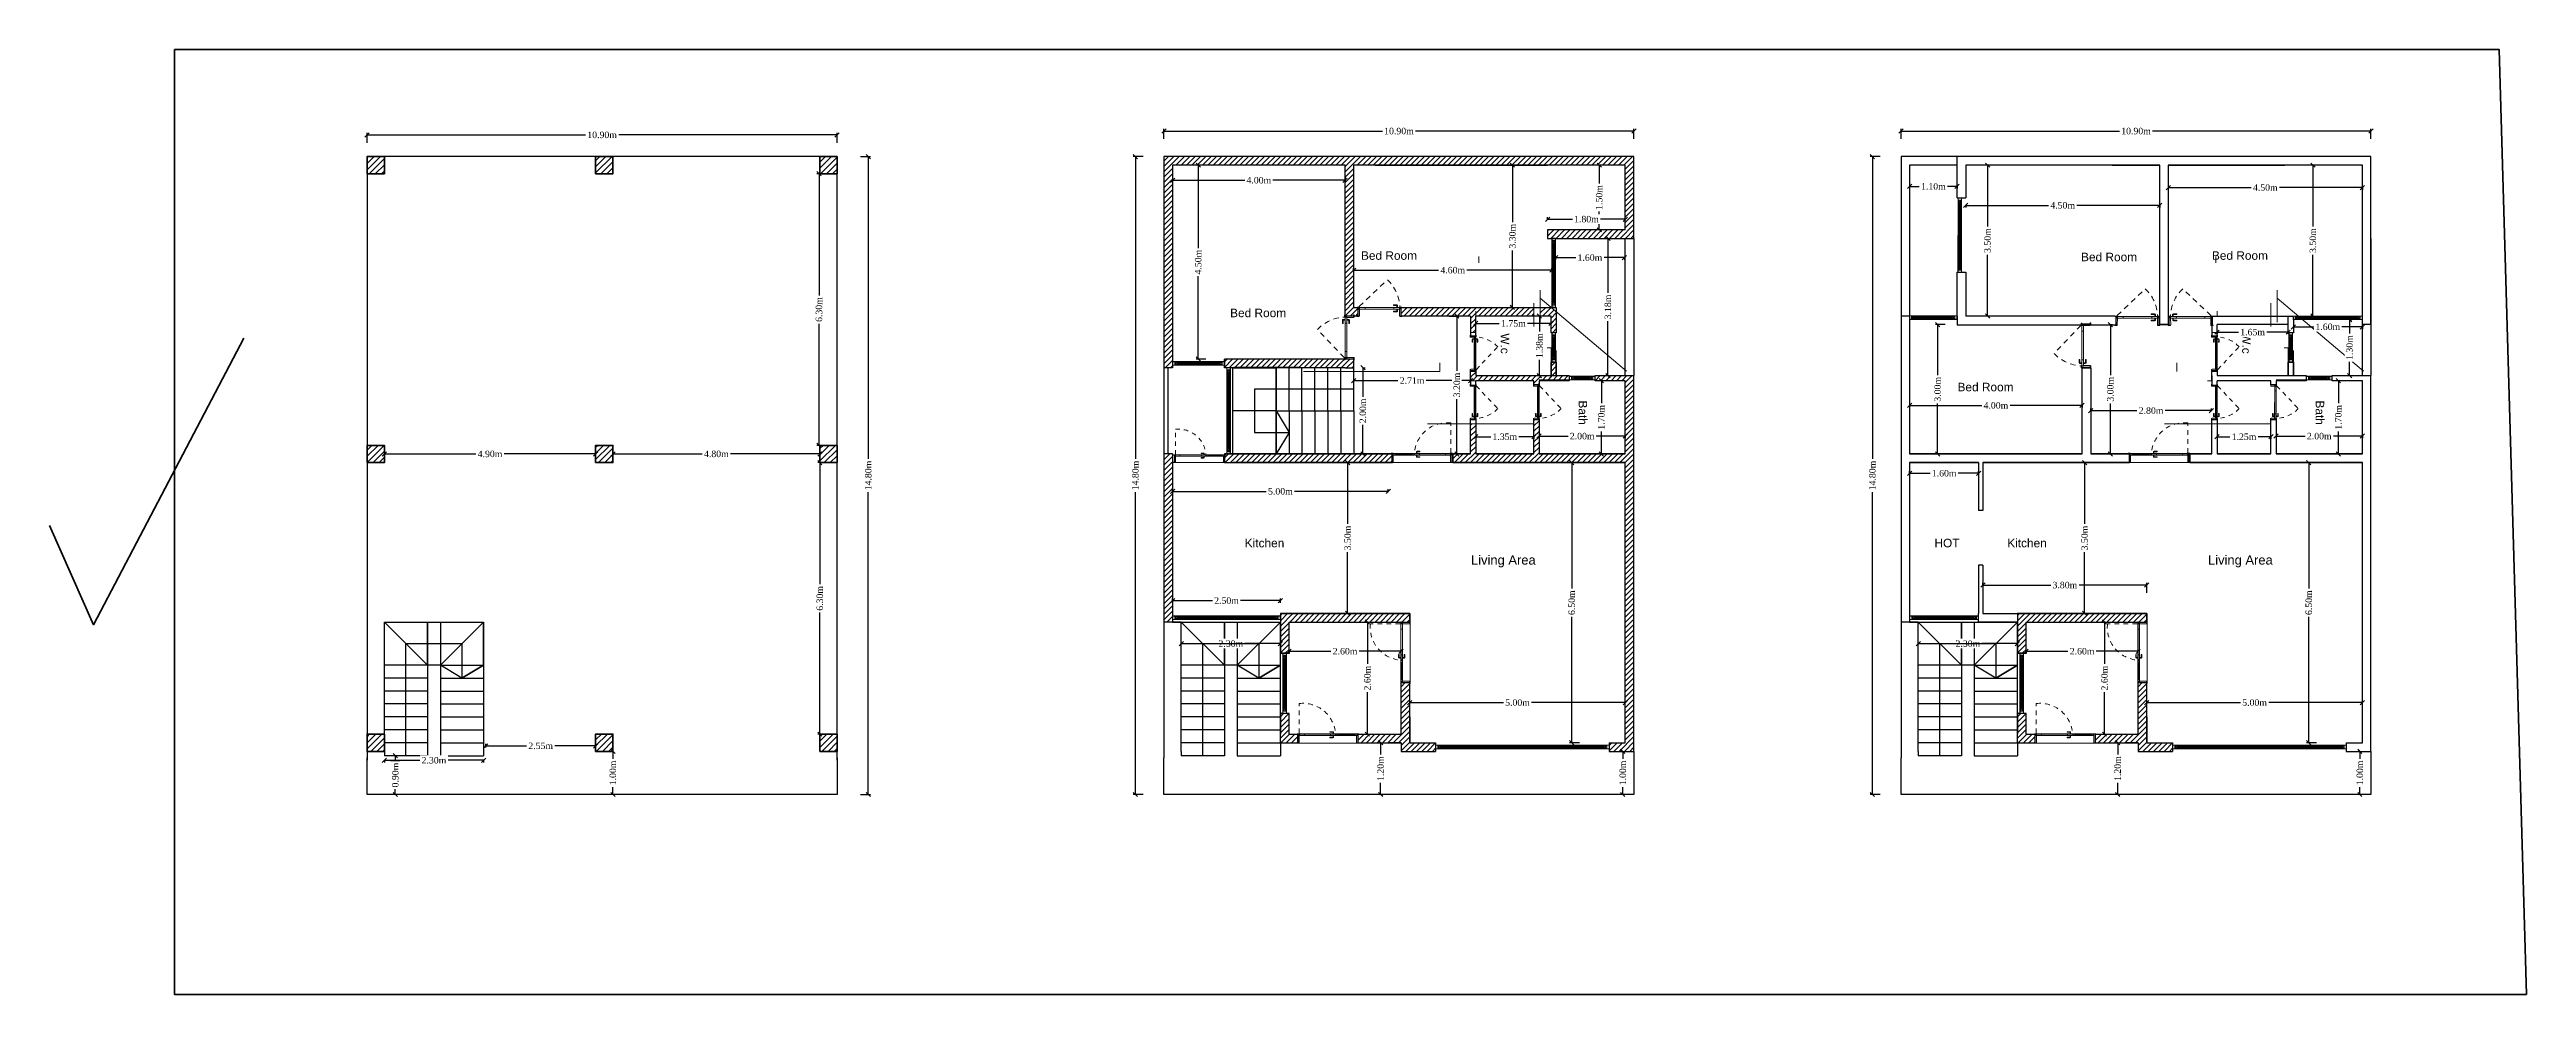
# Model space of a CAD drawing. Header units: millimetres. Extents: x 860 to 1444, y -43 to 267.
# Drawn here: x 1216.2 to 1273.7, y 193.4 to 215.4 of the extents above; entities that cross this region are included whole.
import ezdxf

# ---------------------------------------------------------------- set-up
doc = ezdxf.new("R2010")
doc.units = ezdxf.units.MM
doc.header["$MEASUREMENT"] = 0
doc.linetypes.add('HIDDEN', pattern=[0.375, 0.25, -0.125])
for name, color, linetype, lineweight in [('Doors', 252, 'Continuous', 9), ('HATCH', 252, 'Continuous', 5), ('WALL', 7, 'Continuous', 30)]:
    doc.layers.add(name, color=color, linetype=linetype, lineweight=lineweight)
doc.layers.add('windows', color=252, linetype='Continuous')
doc.styles.add('Peshawa CENTER', font='times.ttf', dxfattribs={"height": 0.15})
doc.dimstyles.new('Peshawa', dxfattribs={"dimtxt": 0.15, "dimasz": 0.1, "dimexe": 0.05, "dimexo": 0.25, "dimgap": 0.05, "dimtad": 0, "dimtoh": 1, "dimzin": 0, "dimdsep": 46, "dimtxsty": 'Peshawa CENTER', "dimblk": 'OBLIQUE', "dimcen": 0.09, "dimclrd": 251, "dimclre": 251, "dimclrt": 7, "dimadec": 0, "dimazin": 0, "dimtfac": 1, "dimtofl": 0, "dimtmove": 0, "dimatfit": 3, "dimldrblk": 'NONE', "dimfxl": 0, "dimtolj": 1, "dimtzin": 0, "dimarcsym": 0})
pattern_1 = [(45, (17.09518, 0), (-0.0618718434, 0.0618718434), [])]

msp = doc.modelspace()

# ---------------------------------------------------------------- texts
at = {"style": 'Peshawa CENTER'}
for s, width, gutter_width, insert, char_height, attachment_point in [('{\\fArial|b0|i0|c0|p34;Bed Room}', 4.5809703, 1.14459, (1246.63523, 210.67085), 0.1969056, 1), ('{\\fArial|b0|i0|c0|p34;Bed Room}', 4.5809703, 1.14459, (1263.33623, 210.63749), 0.1969056, 1), ('{\\fArial|b0|i0|c0|p34;Bed Room}', 4.5809703, 1.14459, (1266.37189, 210.67085), 0.1969056, 1), ('{\\fArial|b0|i0|c0|p34;Bed Room}', 4.5809703, 1.14459, (1243.59958, 209.33944), 0.1969056, 1), ('{\\fArial|b0|i0|c0|p34;Bed Room}', 4.5809703, 1.14459, (1260.47149, 207.62023), 0.1969056, 1), ('{\\fArial|b0|i0|c0|p34; Kitchen}', 4.5809703, 1.14459, (1244.85637, 204.00108), 0.1969056, 3), ('{\\fArial|b0|i0|c0|p34; HOT}', 4.5809703, 1.14459, (1260.51664, 204.00108), 0.1969056, 3), ('{\\fArial|b0|i0|c0|p34; Kitchen}', 4.5809703, 1.14459, (1262.54114, 204.00108), 0.1969056, 3), ('{\\fArial|b0|i0|c0|p34;Living Area}', 4.9932582, 1.2476, (1250.68653, 203.61742), 0.2146271, 3), ('{\\fArial|b0|i0|c0|p34;Living Area}', 4.9932582, 1.2476, (1267.7817, 203.61742), 0.2146271, 3)]:
    msp.add_mtext_dynamic_manual_height_columns(s, width=width, gutter_width=gutter_width, heights=[0], dxfattribs=dict(at, insert=insert, char_height=char_height, attachment_point=attachment_point))
at = {"char_height": 0.1969056, "attachment_point": 1, "rotation": 270, "style": 'Peshawa CENTER'}
for s, insert in [('{\\fArial|b0|i0|c0|p34;W.c }', (1250.07515, 208.76807)), ('{\\fArial|b0|i0|c0|p34;W.c }', (1267.27033, 208.76807)), ('{\\fArial|b0|i0|c0|p34;Bath }', (1251.88029, 207.21054)), ('{\\fArial|b0|i0|c0|p34;Bath }', (1268.97547, 207.21054))]:
    msp.add_mtext_dynamic_manual_height_columns(s, width=4.5809703, gutter_width=1.14459, heights=[0], dxfattribs=dict(at, insert=insert))

# ---------------------------------------------------------------- blocks, each defined once
blk = doc.blocks.new('*U448')
at = {"layer": 'windows', "color": 253, "lineweight": 9}
for p, q in [((0, 0.823), (0.001, 1.898)), ((0.061, 1.898), (0.062, 1.898)), ((0.082, 0.823), (0.082, 1.898))]:
    blk.add_line(p, q, dxfattribs=at)
at = {"layer": 'windows', "color": 251, "lineweight": 9}
for p, q in [((0.055, 1.832), (0.028, 1.839)), ((0.056, 0.889), (0.029, 0.882))]:
    blk.add_line(p, q, dxfattribs=at)
at = {"layer": 'windows', "linetype": 'Continuous', "lineweight": 9}
for points in [[(0.001, 1.898), (0.001, 1.951), (0.082, 1.951), (0.082, 1.898)], [(0.059, 1.87), (0.059, 1.87), (0.059, 1.896), (0.024, 1.896), (0.024, 1.87)], [(0.024, 1.869), (0.024, 1.869), (0.024, 1.869), (0.024, 1.869), (0.024, 1.841), (0.024, 1.841), (0.059, 1.841), (0.059, 1.841), (0.059, 1.869), (0.059, 1.841), (0.059, 1.869), (0.059, 1.869), (0.059, 1.869), (0.059, 1.869), (0.059, 1.869), (0.059, 1.869), (0.024, 1.869), (0.024, 1.869), (0.024, 1.869), (0.024, 1.869)], [(0.028, 1.832), (0.055, 1.832), (0.055, 1.839), (0.028, 1.839)], [(0, 0.823), (0, 0.77), (0.083, 0.77), (0.082, 0.823)], [(0.025, 0.852), (0.025, 0.852), (0.025, 0.852), (0.025, 0.852), (0.025, 0.88), (0.025, 0.88), (0.06, 0.88), (0.06, 0.88), (0.06, 0.852), (0.06, 0.88), (0.06, 0.852), (0.06, 0.852), (0.06, 0.852), (0.06, 0.852), (0.06, 0.852), (0.06, 0.852), (0.025, 0.852), (0.025, 0.852), (0.025, 0.852), (0.025, 0.852)], [(0.06, 0.851), (0.06, 0.851), (0.06, 0.825), (0.025, 0.825), (0.025, 0.851)], [(0.029, 0.889), (0.056, 0.889), (0.056, 0.882), (0.029, 0.882)]]:
    blk.add_lwpolyline(points, close=True, dxfattribs=at)
for points in [[(0.003, 1.904), (0.003, 1.946, -0.414214), (0.006, 1.948), (0.077, 1.948, -0.414214), (0.08, 1.946), (0.08, 1.903, -0.414214), (0.077, 1.901), (0.006, 1.901, -0.414214)], [(0.003, 0.818), (0.003, 0.776, 0.414214), (0.005, 0.773), (0.077, 0.773, 0.414214), (0.08, 0.776), (0.08, 0.818, 0.414214), (0.077, 0.82), (0.005, 0.82, 0.414214)]]:
    blk.add_lwpolyline(points, format="xyb", close=True, dxfattribs=at)
for points in [[(0.062, 1.898), (0.062, 1.839), (0.062, 1.819), (0.058, 1.819), (0.058, 1.822), (0.059, 1.822), (0.059, 1.839), (0.024, 1.839), (0.024, 1.822), (0.025, 1.822), (0.025, 1.819), (0.021, 1.819), (0.021, 1.839), (0.021, 1.898), (0.062, 1.898), (0.024, 1.898)], [(0.063, 0.823), (0.063, 0.882), (0.063, 0.902), (0.059, 0.902), (0.059, 0.899), (0.06, 0.899), (0.06, 0.882), (0.025, 0.882), (0.025, 0.899), (0.026, 0.899), (0.026, 0.902), (0.022, 0.902), (0.022, 0.882), (0.022, 0.823), (0.063, 0.823), (0.025, 0.823)]]:
    blk.add_lwpolyline(points, dxfattribs=at)
at = {"layer": 'windows', "color": 253, "lineweight": 9}
for points in [[(0.022, 0.902), (0.021, 1.819)], [(0.062, 1.819), (0.063, 0.902)]]:
    blk.add_lwpolyline(points, dxfattribs=at)
at = {"layer": 'windows', "color": 251, "lineweight": 9}
for points in [[(0.055, 1.839), (0.028, 1.832)], [(0.056, 0.882), (0.029, 0.889)]]:
    blk.add_lwpolyline(points, dxfattribs=at)
at = {"layer": 'windows', "lineweight": 9}
for points in [[(0.029, 0.889), (0.028, 1.832), (0.036, 1.832), (0.037, 0.889)], [(0.056, 0.889), (0.055, 1.832), (0.047, 1.832), (0.048, 0.889)]]:
    blk.add_lwpolyline(points, close=True, dxfattribs=at)
at = {"layer": 'windows', "color": 251, "lineweight": 9}
for points in [[(0.047, 1.832), (0.036, 1.832), (0.036, 1.823), (0.047, 1.823)], [(0.046, 1.831), (0.038, 1.831), (0.038, 1.825), (0.046, 1.825)], [(0.048, 0.898), (0.037, 0.898), (0.037, 0.889), (0.048, 0.889)], [(0.046, 0.897), (0.038, 0.897), (0.038, 0.89), (0.046, 0.89)]]:
    blk.add_lwpolyline(points, close=True, dxfattribs=at)
for centre, start, end in [((0.025, 1.816), 2.8792, 86.4084), ((0.058, 1.816), 93.6446, 177.1737), ((0.026, 0.905), 273.6446, 357.1737), ((0.059, 0.905), 182.8792, 266.4084)]:
    blk.add_arc(centre, 0.00351, start, end, dxfattribs=at)
blk = doc.blocks.new('*U145')
at = {"layer": 'windows', "color": 253, "lineweight": 9}
for p, q in [((0, 0.332), (0.001, 0.816)), ((0.061, 0.816), (0.062, 0.816)), ((0.083, 0.332), (0.082, 0.816))]:
    blk.add_line(p, q, dxfattribs=at)
at = {"layer": 'windows', "color": 251, "lineweight": 9}
for p, q in [((0.055, 0.75), (0.028, 0.757)), ((0.056, 0.398), (0.029, 0.391))]:
    blk.add_line(p, q, dxfattribs=at)
at = {"layer": 'windows', "linetype": 'Continuous', "lineweight": 9}
for points in [[(0.001, 0.816), (0.001, 0.869), (0.083, 0.869), (0.082, 0.816)], [(0.059, 0.788), (0.059, 0.788), (0.059, 0.814), (0.024, 0.814), (0.024, 0.788)], [(0.024, 0.786), (0.024, 0.786), (0.024, 0.786), (0.024, 0.786), (0.024, 0.758), (0.024, 0.758), (0.059, 0.758), (0.059, 0.758), (0.059, 0.786), (0.059, 0.758), (0.059, 0.786), (0.059, 0.786), (0.059, 0.786), (0.059, 0.786), (0.059, 0.786), (0.059, 0.786), (0.024, 0.786), (0.024, 0.786), (0.024, 0.786), (0.024, 0.786)], [(0.028, 0.75), (0.055, 0.75), (0.055, 0.757), (0.028, 0.757)], [(0, 0.332), (0, 0.28), (0.083, 0.28), (0.083, 0.332)], [(0.025, 0.362), (0.025, 0.362), (0.025, 0.362), (0.025, 0.362), (0.025, 0.39), (0.025, 0.39), (0.06, 0.39), (0.06, 0.39), (0.06, 0.362), (0.06, 0.39), (0.06, 0.362), (0.06, 0.362), (0.06, 0.362), (0.06, 0.362), (0.06, 0.362), (0.06, 0.362), (0.025, 0.362), (0.025, 0.362), (0.025, 0.362), (0.025, 0.362)], [(0.06, 0.36), (0.06, 0.36), (0.06, 0.334), (0.025, 0.334), (0.025, 0.36)], [(0.029, 0.398), (0.056, 0.398), (0.056, 0.391), (0.029, 0.391)]]:
    blk.add_lwpolyline(points, close=True, dxfattribs=at)
for points in [[(0.003, 0.821), (0.003, 0.863, -0.414214), (0.006, 0.866), (0.077, 0.866, -0.414214), (0.08, 0.863), (0.08, 0.821, -0.414214), (0.077, 0.819), (0.006, 0.819, -0.414214)], [(0.003, 0.327), (0.003, 0.285, 0.414214), (0.005, 0.282), (0.077, 0.282, 0.414214), (0.08, 0.285), (0.08, 0.327, 0.414214), (0.077, 0.33), (0.005, 0.33, 0.414214)]]:
    blk.add_lwpolyline(points, format="xyb", close=True, dxfattribs=at)
for points in [[(0.062, 0.816), (0.062, 0.757), (0.062, 0.737), (0.058, 0.737), (0.058, 0.74), (0.059, 0.74), (0.059, 0.757), (0.024, 0.757), (0.024, 0.74), (0.025, 0.74), (0.025, 0.737), (0.021, 0.737), (0.021, 0.757), (0.021, 0.816), (0.062, 0.816), (0.024, 0.816)], [(0.063, 0.332), (0.063, 0.391), (0.063, 0.411), (0.059, 0.411), (0.059, 0.408), (0.06, 0.408), (0.06, 0.391), (0.025, 0.391), (0.025, 0.408), (0.026, 0.408), (0.026, 0.411), (0.022, 0.411), (0.022, 0.391), (0.022, 0.332), (0.063, 0.332), (0.025, 0.332)]]:
    blk.add_lwpolyline(points, dxfattribs=at)
at = {"layer": 'windows', "color": 253, "lineweight": 9}
for points in [[(0.022, 0.411), (0.021, 0.737)], [(0.062, 0.737), (0.063, 0.411)]]:
    blk.add_lwpolyline(points, dxfattribs=at)
at = {"layer": 'windows', "color": 251, "lineweight": 9}
for points in [[(0.055, 0.757), (0.028, 0.75)], [(0.056, 0.391), (0.029, 0.398)]]:
    blk.add_lwpolyline(points, dxfattribs=at)
at = {"layer": 'windows', "lineweight": 9}
for points in [[(0.029, 0.398), (0.028, 0.75), (0.036, 0.75), (0.037, 0.398)], [(0.056, 0.398), (0.055, 0.75), (0.047, 0.75), (0.048, 0.398)]]:
    blk.add_lwpolyline(points, close=True, dxfattribs=at)
at = {"layer": 'windows', "color": 251, "lineweight": 9}
for points in [[(0.047, 0.75), (0.036, 0.75), (0.036, 0.741), (0.047, 0.741)], [(0.046, 0.749), (0.038, 0.749), (0.038, 0.742), (0.046, 0.742)], [(0.048, 0.407), (0.037, 0.407), (0.037, 0.398), (0.048, 0.398)], [(0.046, 0.406), (0.038, 0.406), (0.038, 0.399), (0.046, 0.399)]]:
    blk.add_lwpolyline(points, close=True, dxfattribs=at)
for centre, start, end in [((0.025, 0.733), 2.8792, 86.4084), ((0.058, 0.733), 93.6446, 177.1737), ((0.026, 0.415), 273.6446, 357.1737), ((0.059, 0.415), 182.8792, 266.4084)]:
    blk.add_arc(centre, 0.00351, start, end, dxfattribs=at)
blk = doc.blocks.new('*U435')
at = {"layer": 'windows', "color": 253, "lineweight": 9}
for p, q in [((0, 0.012), (0.001, 0.573)), ((0.061, 0.573), (0.062, 0.573)), ((0.083, 0.012), (0.083, 0.573))]:
    blk.add_line(p, q, dxfattribs=at)
at = {"layer": 'windows', "color": 251, "lineweight": 9}
for p, q in [((0.055, 0.507), (0.029, 0.514)), ((0.056, 0.077), (0.029, 0.071))]:
    blk.add_line(p, q, dxfattribs=at)
at = {"layer": 'windows', "linetype": 'Continuous', "lineweight": 9}
for points in [[(0.001, 0.573), (0.001, 0.626), (0.083, 0.626), (0.083, 0.573)], [(0.059, 0.545), (0.059, 0.545), (0.059, 0.571), (0.024, 0.571), (0.024, 0.545)], [(0, 0.012), (0, -0.041), (0.083, -0.041), (0.083, 0.012)], [(0.024, 0.544), (0.024, 0.544), (0.024, 0.544), (0.024, 0.544), (0.024, 0.516), (0.024, 0.516), (0.059, 0.516), (0.059, 0.516), (0.059, 0.544), (0.059, 0.516), (0.059, 0.544), (0.059, 0.544), (0.059, 0.544), (0.059, 0.544), (0.059, 0.544), (0.059, 0.544), (0.024, 0.544), (0.024, 0.544), (0.024, 0.544), (0.024, 0.544)], [(0.025, 0.041), (0.025, 0.041), (0.025, 0.041), (0.025, 0.041), (0.025, 0.069), (0.025, 0.069), (0.06, 0.069), (0.06, 0.069), (0.06, 0.041), (0.06, 0.069), (0.06, 0.041), (0.06, 0.041), (0.06, 0.041), (0.06, 0.041), (0.06, 0.041), (0.06, 0.041), (0.025, 0.041), (0.025, 0.041), (0.025, 0.041), (0.025, 0.041)], [(0.06, 0.039), (0.06, 0.039), (0.06, 0.014), (0.025, 0.014), (0.025, 0.039)], [(0.029, 0.507), (0.055, 0.507), (0.055, 0.514), (0.029, 0.514)], [(0.029, 0.077), (0.056, 0.077), (0.056, 0.071), (0.029, 0.071)]]:
    blk.add_lwpolyline(points, close=True, dxfattribs=at)
for points in [[(0.003, 0.578), (0.003, 0.62, -0.414214), (0.006, 0.623), (0.077, 0.623, -0.414214), (0.08, 0.62), (0.08, 0.578, -0.414214), (0.077, 0.576), (0.006, 0.576, -0.414214)], [(0.003, 0.006), (0.003, -0.036, 0.414214), (0.005, -0.038), (0.077, -0.038, 0.414214), (0.08, -0.036), (0.08, 0.006, 0.414214), (0.077, 0.009), (0.005, 0.009, 0.414214)]]:
    blk.add_lwpolyline(points, format="xyb", close=True, dxfattribs=at)
for points in [[(0.062, 0.573), (0.062, 0.514), (0.062, 0.494), (0.058, 0.494), (0.058, 0.497), (0.059, 0.497), (0.059, 0.514), (0.024, 0.514), (0.024, 0.497), (0.025, 0.497), (0.025, 0.494), (0.021, 0.494), (0.021, 0.514), (0.021, 0.573), (0.062, 0.573), (0.024, 0.573)], [(0.063, 0.012), (0.063, 0.071), (0.063, 0.091), (0.059, 0.091), (0.059, 0.088), (0.06, 0.088), (0.06, 0.071), (0.025, 0.071), (0.025, 0.088), (0.026, 0.088), (0.026, 0.091), (0.022, 0.091), (0.022, 0.071), (0.022, 0.012), (0.063, 0.012), (0.025, 0.012)]]:
    blk.add_lwpolyline(points, dxfattribs=at)
at = {"layer": 'windows', "color": 253, "lineweight": 9}
for points in [[(0.022, 0.091), (0.021, 0.494)], [(0.062, 0.494), (0.063, 0.091)]]:
    blk.add_lwpolyline(points, dxfattribs=at)
at = {"layer": 'windows', "color": 251, "lineweight": 9}
for points in [[(0.055, 0.514), (0.029, 0.507)], [(0.056, 0.071), (0.029, 0.077)]]:
    blk.add_lwpolyline(points, dxfattribs=at)
at = {"layer": 'windows', "lineweight": 9}
for points in [[(0.029, 0.077), (0.029, 0.507), (0.036, 0.507), (0.037, 0.077)], [(0.056, 0.077), (0.055, 0.507), (0.047, 0.507), (0.048, 0.077)]]:
    blk.add_lwpolyline(points, close=True, dxfattribs=at)
at = {"layer": 'windows', "color": 251, "lineweight": 9}
for points in [[(0.047, 0.507), (0.036, 0.507), (0.036, 0.498), (0.047, 0.498)], [(0.048, 0.087), (0.037, 0.087), (0.037, 0.077), (0.048, 0.077)], [(0.046, 0.506), (0.038, 0.506), (0.038, 0.499), (0.046, 0.499)], [(0.046, 0.085), (0.038, 0.085), (0.038, 0.079), (0.046, 0.079)]]:
    blk.add_lwpolyline(points, close=True, dxfattribs=at)
for centre, start, end in [((0.025, 0.491), 2.8792, 86.4084), ((0.026, 0.094), 273.6446, 357.1737), ((0.058, 0.491), 93.6446, 177.1737), ((0.059, 0.094), 182.8792, 266.4084)]:
    blk.add_arc(centre, 0.00351, start, end, dxfattribs=at)
blk = doc.blocks.new('*U133')
at = {"layer": 'Doors', "linetype": 'HIDDEN', "ltscale": 0.5}
blk.add_line((0.052, 0.711, 0), (0.7, 0.085), dxfattribs=at)
at = {"layer": 'Doors', "ltscale": 5}
for p, q in [((0.057, 0.925), (0.057, 0.774)), ((0.986, 0.921), (0.986, 0.769))]:
    blk.add_line(p, q, dxfattribs=at)
at = {"layer": 'Doors'}
for p, q in [((0.191, 0.772, 0), (0.191, 0.729, 0)), ((0.854, 0.768, 0), (0.854, 0.725, 0))]:
    blk.add_line(p, q, dxfattribs=at)
at = {"layer": 'Doors', "linetype": 'Continuous'}
for p, q in [((0.915, 0.679), (0.843, 0.68)), ((0.843, 0.68), (0.843, 0.665)), ((0.843, 0.665), (0.92, 0.665)), ((0.844, 0.814), (0.844, 0.829)), ((0.844, 0.829), (0.92, 0.828)), ((0.915, 0.814), (0.844, 0.814)), ((0.917, 0.722), (0.917, 0.725)), ((0.946, 0.722), (0.917, 0.722)), ((0.946, 0.771), (0.918, 0.771)), ((0.918, 0.771), (0.918, 0.768)), ((0.925, 0.722), (0.924, 0.689)), ((0.925, 0.771), (0.925, 0.804)), ((0.939, 0.809), (0.939, 0.771)), ((0.939, 0.684), (0.939, 0.722)), ((0.946, 0.771), (0.946, 0.768)), ((0.946, 0.722), (0.946, 0.725))]:
    blk.add_line(p, q, dxfattribs=at)
at = {"layer": 'Doors'}
for points in [[(0.053, 0.929), (-0.002, 0.93), (-0.002, 0.939), (0.053, 0.938)], [(0.002, 0.73), (0.048, 0.73), (0.048, 0.721), (0.002, 0.721)], [(0.991, 0.725), (0.054, 0.73), (0.054, 0.772), (0.992, 0.768)], [(0.988, 0.728), (0.057, 0.733), (0.057, 0.769), (0.988, 0.764)], [(0.99, 0.925), (1.046, 0.924), (1.046, 0.933), (0.991, 0.934)], [(1.04, 0.725), (0.994, 0.725), (0.994, 0.716), (1.04, 0.716)]]:
    blk.add_lwpolyline(points, close=True, dxfattribs=at)
at = {"layer": 'Doors', "ltscale": 5}
for points in [[(0.048, 0.73), (0.048, 0.73), (0.049, 0.774), (0.057, 0.774), (0.057, 0.925), (0.053, 0.925), (0.053, 0.929), (0.022, 0.93), (0.021, 0.73), (0.048, 0.73)], [(0.994, 0.725), (0.994, 0.725), (0.994, 0.769), (0.986, 0.769), (0.986, 0.921), (0.99, 0.921), (0.99, 0.925), (1.022, 0.925), (1.021, 0.725), (0.994, 0.725)]]:
    blk.add_lwpolyline(points, dxfattribs=at)
at = {"layer": 'Doors', "linetype": 'Continuous'}
blk.add_lwpolyline([(0.052, 0.777, 0.414214), (0.051, 0.776), (0.051, 0.768, 0.414214), (0.052, 0.767), (0.054, 0.767, 0.414214), (0.055, 0.768), (0.055, 0.776, 0.414214), (0.054, 0.777)], format="xyb", close=True, dxfattribs=at)
blk.add_circle((0.052, 0.723), 0.00573, dxfattribs=at)
at = {"layer": 'Doors', "linetype": 'HIDDEN', "ltscale": 0.5}
blk.add_arc((0.087, 0.751), 0.905, 312.62367, 357.73013, dxfattribs=at)
at = {"layer": 'Doors', "linetype": 'Continuous'}
for centre, radius, start, end in [((0.915, 0.804), 0.00955, 359.70999, 89.70999), ((0.915, 0.689), 0.00955, 269.70999, 359.70999), ((0.92, 0.809, 0), 0.0191, 359.70999, 89.70999), ((0.92, 0.684, 0), 0.0191, 269.70999, 359.70999)]:
    blk.add_arc(centre, radius, start, end, dxfattribs=at)
blk = doc.blocks.new('*U139')
at = {"layer": 'Doors', "ltscale": 5}
for p, q in [((0.057, 0.875), (0.057, 0.774)), ((0.986, 0.871), (0.986, 0.769))]:
    blk.add_line(p, q, dxfattribs=at)
at = {"layer": 'Doors'}
for p, q in [((0.191, 0.772, 0), (0.191, 0.729, 0)), ((0.854, 0.768, 0), (0.854, 0.725, 0))]:
    blk.add_line(p, q, dxfattribs=at)
at = {"layer": 'Doors', "linetype": 'Continuous'}
for p, q in [((0.844, 0.814), (0.844, 0.829)), ((0.844, 0.829), (0.92, 0.828)), ((0.915, 0.814), (0.844, 0.814)), ((0.917, 0.722), (0.917, 0.725)), ((0.946, 0.722), (0.917, 0.722)), ((0.946, 0.771), (0.918, 0.771)), ((0.918, 0.771), (0.918, 0.768)), ((0.925, 0.722), (0.924, 0.689)), ((0.925, 0.771), (0.925, 0.804)), ((0.939, 0.809), (0.939, 0.771)), ((0.939, 0.684), (0.939, 0.722)), ((0.946, 0.771), (0.946, 0.768)), ((0.946, 0.722), (0.946, 0.725)), ((0.915, 0.679), (0.843, 0.68)), ((0.843, 0.68), (0.843, 0.665)), ((0.843, 0.665), (0.92, 0.665))]:
    blk.add_line(p, q, dxfattribs=at)
at = {"layer": 'Doors', "linetype": 'HIDDEN', "ltscale": 0.5}
blk.add_line((0.052, 0.711, 0), (0.7, 0.085), dxfattribs=at)
at = {"layer": 'Doors'}
for points in [[(0.053, 0.879), (-0.002, 0.88), (-0.002, 0.889), (0.053, 0.888)], [(0.002, 0.73), (0.048, 0.73), (0.048, 0.721), (0.002, 0.721)], [(0.991, 0.725), (0.054, 0.73), (0.054, 0.772), (0.992, 0.768)], [(0.988, 0.728), (0.057, 0.733), (0.057, 0.769), (0.988, 0.764)], [(0.99, 0.875), (1.046, 0.874), (1.046, 0.883), (0.99, 0.884)], [(1.04, 0.725), (0.994, 0.725), (0.994, 0.716), (1.04, 0.716)]]:
    blk.add_lwpolyline(points, close=True, dxfattribs=at)
at = {"layer": 'Doors', "ltscale": 5}
for points in [[(0.048, 0.73), (0.048, 0.73), (0.049, 0.774), (0.057, 0.774), (0.057, 0.875), (0.053, 0.875), (0.053, 0.879), (0.022, 0.88), (0.021, 0.73), (0.048, 0.73)], [(0.994, 0.725), (0.994, 0.725), (0.994, 0.769), (0.986, 0.769), (0.986, 0.871), (0.99, 0.871), (0.99, 0.875), (1.022, 0.875), (1.021, 0.725), (0.994, 0.725)]]:
    blk.add_lwpolyline(points, dxfattribs=at)
at = {"layer": 'Doors', "linetype": 'Continuous'}
blk.add_lwpolyline([(0.052, 0.777, 0.414214), (0.051, 0.776), (0.051, 0.768, 0.414214), (0.052, 0.767), (0.054, 0.767, 0.414214), (0.055, 0.768), (0.055, 0.776, 0.414214), (0.054, 0.777)], format="xyb", close=True, dxfattribs=at)
blk.add_circle((0.052, 0.723), 0.00573, dxfattribs=at)
for centre, radius, start, end in [((0.915, 0.804), 0.00955, 359.70999, 89.70999), ((0.92, 0.809, 0), 0.0191, 359.70999, 89.70999), ((0.915, 0.689), 0.00955, 269.70999, 359.70999), ((0.92, 0.684, 0), 0.0191, 269.70999, 359.70999)]:
    blk.add_arc(centre, radius, start, end, dxfattribs=at)
at = {"layer": 'Doors', "linetype": 'HIDDEN', "ltscale": 0.5}
blk.add_arc((0.087, 0.751), 0.905, 312.62367, 357.73013, dxfattribs=at)
blk = doc.blocks.new('_Oblique')
at = {"color": 0, "linetype": 'ByBlock', "lineweight": -2}
blk.add_line((-0.5, -0.5), (0.5, 0.5), dxfattribs=at)
blk = doc.blocks.new('*D434')
at = {"layer": 'Defpoints', "color": 0, "transparency": 16777216}
for p in [(1242.266, 212.669), (1246.266, 212.669), (1242.266, 212.319)]:
    blk.add_point(p, dxfattribs=at)
at = {"layer": 'HATCH', "color": 251, "lineweight": -2, "transparency": 16777216}
for p, q in [((1242.266, 212.419), (1242.266, 212.269)), ((1242.266, 212.319), (1243.938, 212.319)), ((1246.266, 212.319), (1244.593, 212.319)), ((1246.266, 212.419), (1246.266, 212.269))]:
    blk.add_line(p, q, dxfattribs=at)
at = {"layer": 'HATCH', "color": 251, "lineweight": -2, "transparency": 16777216, "xscale": 0.1, "yscale": 0.1, "zscale": 0.1, "rotation": 180}
blk.add_blockref('_Oblique', (1242.266, 212.319), dxfattribs=at)
at = {"layer": 'HATCH', "color": 251, "lineweight": -2, "transparency": 16777216, "xscale": 0.1, "yscale": 0.1, "zscale": 0.1}
blk.add_blockref('_Oblique', (1246.266, 212.319), dxfattribs=at)
at = {"layer": 'HATCH', "color": 7, "transparency": 16777216, "insert": (1244.266, 212.319), "char_height": 0.15, "attachment_point": 5, "style": 'Peshawa CENTER'}
blk.add_mtext('\\A1;4.00m', dxfattribs=at)
blk = doc.blocks.new('_None')
blk = doc.blocks.new('*D439')
at = {"color": 251, "lineweight": -2, "transparency": 16777216}
for p, q in [((1252.21, 207.669), (1252.16, 207.669)), ((1252.21, 207.669), (1252.21, 207.136)), ((1252.21, 205.969), (1252.21, 206.503)), ((1252.21, 205.969), (1252.16, 205.969))]:
    blk.add_line(p, q, dxfattribs=at)
at = {"layer": 'Defpoints', "color": 0, "transparency": 16777216}
for p in [(1252.21, 207.669), (1252.21, 205.969), (1252.21, 205.969)]:
    blk.add_point(p, dxfattribs=at)
at = {"color": 251, "lineweight": -2, "transparency": 16777216, "xscale": 0.1, "yscale": 0.1, "zscale": 0.1}
for p, rotation in [((1252.21, 207.669), 90), ((1252.21, 205.969), 270)]:
    blk.add_blockref('_Oblique', p, dxfattribs=dict(at, rotation=rotation))
at = {"color": 7, "transparency": 16777216, "insert": (1252.21, 206.819), "char_height": 0.15, "attachment_point": 5, "rotation": 90, "style": 'Peshawa CENTER', "bg_fill": 3, "box_fill_scale": 1.25, "bg_fill_color": 256, "bg_fill_true_color": 13158600, "bg_fill_transparency": 8774332}
blk.add_mtext('\\A1;1.70m', dxfattribs=at)
blk = doc.blocks.new('*D440')
at = {"color": 251, "lineweight": -2, "transparency": 16777216}
for p, q in [((1250.766, 206.383), (1250.766, 206.333)), ((1250.766, 206.383), (1251.439, 206.383)), ((1252.766, 206.383), (1252.093, 206.383)), ((1252.766, 206.383), (1252.766, 206.333))]:
    blk.add_line(p, q, dxfattribs=at)
at = {"layer": 'Defpoints', "color": 0, "transparency": 16777216}
for p in [(1250.766, 206.466), (1252.766, 206.466), (1252.766, 206.383)]:
    blk.add_point(p, dxfattribs=at)
at = {"color": 251, "lineweight": -2, "transparency": 16777216, "xscale": 0.1, "yscale": 0.1, "zscale": 0.1, "rotation": 180}
blk.add_blockref('_Oblique', (1250.766, 206.383), dxfattribs=at)
at = {"color": 251, "lineweight": -2, "transparency": 16777216, "xscale": 0.1, "yscale": 0.1, "zscale": 0.1}
blk.add_blockref('_Oblique', (1252.766, 206.383), dxfattribs=at)
at = {"color": 7, "transparency": 16777216, "insert": (1251.766, 206.383), "char_height": 0.15, "attachment_point": 5, "style": 'Peshawa CENTER', "bg_fill": 3, "box_fill_scale": 1.25, "bg_fill_color": 256, "bg_fill_true_color": 13158600, "bg_fill_transparency": 9030556}
blk.add_mtext('\\A1;2.00m', dxfattribs=at)
blk = doc.blocks.new('*D449')
at = {"color": 251, "lineweight": -2, "transparency": 16777216}
for p, q in [((1252.16, 212.669), (1252.11, 212.669)), ((1252.16, 212.669), (1252.16, 212.236)), ((1252.16, 211.169), (1252.16, 211.603)), ((1252.16, 211.169), (1252.11, 211.169))]:
    blk.add_line(p, q, dxfattribs=at)
at = {"layer": 'Defpoints', "color": 0, "transparency": 16777216}
for p in [(1252.164, 212.669), (1252.16, 211.169), (1252.164, 211.169)]:
    blk.add_point(p, dxfattribs=at)
at = {"color": 251, "lineweight": -2, "transparency": 16777216, "xscale": 0.1, "yscale": 0.1, "zscale": 0.1}
for p, rotation in [((1252.16, 212.669), 90), ((1252.16, 211.169), 270)]:
    blk.add_blockref('_Oblique', p, dxfattribs=dict(at, rotation=rotation))
at = {"color": 7, "transparency": 16777216, "insert": (1252.16, 211.919), "char_height": 0.15, "attachment_point": 5, "rotation": 90, "style": 'Peshawa CENTER', "bg_fill": 3, "box_fill_scale": 1.25, "bg_fill_color": 256, "bg_fill_true_color": 13158600, "bg_fill_transparency": 1283980}
blk.add_mtext('\\A1;1.50m', dxfattribs=at)
blk = doc.blocks.new('*D450')
at = {"color": 251, "lineweight": -2, "transparency": 16777216}
for p, q in [((1250.965, 211.416), (1250.965, 211.466)), ((1250.965, 211.416), (1251.549, 211.416)), ((1252.766, 211.416), (1252.182, 211.416)), ((1252.766, 211.416), (1252.766, 211.466))]:
    blk.add_line(p, q, dxfattribs=at)
at = {"layer": 'Defpoints', "color": 0, "transparency": 16777216}
for p in [(1252.766, 211.416), (1250.965, 211.169), (1252.766, 211.169)]:
    blk.add_point(p, dxfattribs=at)
at = {"color": 251, "lineweight": -2, "transparency": 16777216, "xscale": 0.1, "yscale": 0.1, "zscale": 0.1, "rotation": 180}
blk.add_blockref('_Oblique', (1250.965, 211.416), dxfattribs=at)
at = {"color": 251, "lineweight": -2, "transparency": 16777216, "xscale": 0.1, "yscale": 0.1, "zscale": 0.1}
blk.add_blockref('_Oblique', (1252.766, 211.416), dxfattribs=at)
at = {"color": 7, "transparency": 16777216, "insert": (1251.865, 211.416), "char_height": 0.15, "attachment_point": 5, "style": 'Peshawa CENTER', "bg_fill": 3, "box_fill_scale": 1.25, "bg_fill_color": 256, "bg_fill_true_color": 13158600, "bg_fill_transparency": 493624}
blk.add_mtext('\\A1;1.80m', dxfattribs=at)
blk = doc.blocks.new('*U451')
at = {"layer": 'windows', "color": 253, "lineweight": 9}
for p, q in [((0, -0.895), (0.001, 0.573)), ((0.061, 0.573), (0.062, 0.573)), ((0.083, -0.895), (0.083, 0.573))]:
    blk.add_line(p, q, dxfattribs=at)
at = {"layer": 'windows', "color": 251, "lineweight": 9}
for p, q in [((0.055, 0.507), (0.029, 0.514)), ((0.056, -0.829), (0.029, -0.836))]:
    blk.add_line(p, q, dxfattribs=at)
at = {"layer": 'windows', "linetype": 'Continuous', "lineweight": 9}
for points in [[(0.001, 0.573), (0.001, 0.626), (0.083, 0.626), (0.083, 0.573)], [(0.059, 0.545), (0.059, 0.545), (0.059, 0.571), (0.024, 0.571), (0.024, 0.545)], [(0.024, 0.544), (0.024, 0.544), (0.024, 0.544), (0.024, 0.544), (0.024, 0.516), (0.024, 0.516), (0.059, 0.516), (0.059, 0.516), (0.059, 0.544), (0.059, 0.516), (0.059, 0.544), (0.059, 0.544), (0.059, 0.544), (0.059, 0.544), (0.059, 0.544), (0.059, 0.544), (0.024, 0.544), (0.024, 0.544), (0.024, 0.544), (0.024, 0.544)], [(0.029, 0.507), (0.055, 0.507), (0.055, 0.514), (0.029, 0.514)], [(0, -0.895), (0, -0.947), (0.083, -0.947), (0.083, -0.895)], [(0.025, -0.865), (0.025, -0.865), (0.025, -0.865), (0.025, -0.865), (0.025, -0.837), (0.025, -0.837), (0.06, -0.837), (0.06, -0.837), (0.06, -0.865), (0.06, -0.837), (0.06, -0.865), (0.06, -0.865), (0.06, -0.865), (0.06, -0.865), (0.06, -0.865), (0.06, -0.865), (0.025, -0.865), (0.025, -0.865), (0.025, -0.865), (0.025, -0.865)], [(0.06, -0.867), (0.06, -0.867), (0.06, -0.893), (0.025, -0.893), (0.025, -0.867)], [(0.029, -0.829), (0.056, -0.829), (0.056, -0.836), (0.029, -0.836)]]:
    blk.add_lwpolyline(points, close=True, dxfattribs=at)
for points in [[(0.003, 0.578), (0.003, 0.62, -0.414214), (0.006, 0.623), (0.077, 0.623, -0.414214), (0.08, 0.62), (0.08, 0.578, -0.414214), (0.077, 0.576), (0.006, 0.576, -0.414214)], [(0.003, -0.9), (0.003, -0.942, 0.414214), (0.005, -0.945), (0.077, -0.945, 0.414214), (0.08, -0.942), (0.08, -0.9, 0.414214), (0.077, -0.897), (0.005, -0.897, 0.414214)]]:
    blk.add_lwpolyline(points, format="xyb", close=True, dxfattribs=at)
for points in [[(0.062, 0.573), (0.062, 0.514), (0.062, 0.494), (0.058, 0.494), (0.058, 0.497), (0.059, 0.497), (0.059, 0.514), (0.024, 0.514), (0.024, 0.497), (0.025, 0.497), (0.025, 0.494), (0.021, 0.494), (0.021, 0.514), (0.021, 0.573), (0.062, 0.573), (0.024, 0.573)], [(0.063, -0.895), (0.063, -0.836), (0.063, -0.816), (0.059, -0.816), (0.059, -0.819), (0.06, -0.819), (0.06, -0.836), (0.025, -0.836), (0.025, -0.819), (0.026, -0.819), (0.026, -0.816), (0.022, -0.816), (0.022, -0.836), (0.022, -0.895), (0.063, -0.895), (0.025, -0.895)]]:
    blk.add_lwpolyline(points, dxfattribs=at)
at = {"layer": 'windows', "color": 253, "lineweight": 9}
for points in [[(0.022, -0.816), (0.021, 0.494)], [(0.062, 0.494), (0.063, -0.816)]]:
    blk.add_lwpolyline(points, dxfattribs=at)
at = {"layer": 'windows', "color": 251, "lineweight": 9}
for points in [[(0.055, 0.514), (0.029, 0.507)], [(0.056, -0.836), (0.029, -0.829)]]:
    blk.add_lwpolyline(points, dxfattribs=at)
at = {"layer": 'windows', "lineweight": 9}
for points in [[(0.029, -0.829), (0.029, 0.507), (0.036, 0.507), (0.037, -0.829)], [(0.056, -0.829), (0.055, 0.507), (0.047, 0.507), (0.048, -0.829)]]:
    blk.add_lwpolyline(points, close=True, dxfattribs=at)
at = {"layer": 'windows', "color": 251, "lineweight": 9}
for points in [[(0.047, 0.507), (0.036, 0.507), (0.036, 0.498), (0.047, 0.498)], [(0.046, 0.506), (0.038, 0.506), (0.038, 0.499), (0.046, 0.499)], [(0.048, -0.82), (0.037, -0.82), (0.037, -0.829), (0.048, -0.829)], [(0.046, -0.821), (0.039, -0.821), (0.039, -0.828), (0.046, -0.828)]]:
    blk.add_lwpolyline(points, close=True, dxfattribs=at)
for centre, start, end in [((0.025, 0.491), 2.8792, 86.4084), ((0.058, 0.491), 93.6446, 177.1737), ((0.026, -0.812), 273.6446, 357.1737), ((0.059, -0.812), 182.8792, 266.4084)]:
    blk.add_arc(centre, 0.00351, start, end, dxfattribs=at)
blk = doc.blocks.new('*D452')
at = {"color": 251, "lineweight": -2, "transparency": 16777216}
for p, q in [((1250.148, 212.669), (1250.098, 212.669)), ((1250.148, 212.669), (1250.148, 211.344)), ((1250.148, 209.369), (1250.148, 210.694)), ((1250.148, 209.369), (1250.098, 209.369))]:
    blk.add_line(p, q, dxfattribs=at)
at = {"layer": 'Defpoints', "color": 0, "transparency": 16777216}
for p in [(1250.148, 212.669), (1250.23, 212.669), (1250.23, 209.369)]:
    blk.add_point(p, dxfattribs=at)
at = {"color": 251, "lineweight": -2, "transparency": 16777216, "xscale": 0.1, "yscale": 0.1, "zscale": 0.1}
for p, rotation in [((1250.148, 212.669), 90), ((1250.148, 209.369), 270)]:
    blk.add_blockref('_Oblique', p, dxfattribs=dict(at, rotation=rotation))
at = {"color": 7, "transparency": 16777216, "insert": (1250.148, 211.019), "char_height": 0.15, "attachment_point": 5, "rotation": 90, "style": 'Peshawa CENTER', "bg_fill": 3, "box_fill_scale": 1.25, "bg_fill_color": 256, "bg_fill_true_color": 13158600, "bg_fill_transparency": 491560}
blk.add_mtext('\\A1;3.30m', dxfattribs=at)
blk = doc.blocks.new('*D453')
at = {"color": 251, "lineweight": -2, "transparency": 16777216}
for p, q in [((1246.465, 210.233), (1246.465, 210.283)), ((1251.063, 210.233), (1251.063, 210.283)), ((1246.465, 210.233), (1248.436, 210.233)), ((1251.063, 210.233), (1249.092, 210.233))]:
    blk.add_line(p, q, dxfattribs=at)
at = {"layer": 'Defpoints', "color": 0, "transparency": 16777216}
for p in [(1246.465, 210.233), (1246.465, 210.171), (1251.063, 210.171)]:
    blk.add_point(p, dxfattribs=at)
at = {"color": 251, "lineweight": -2, "transparency": 16777216, "xscale": 0.1, "yscale": 0.1, "zscale": 0.1, "rotation": 180}
blk.add_blockref('_Oblique', (1246.465, 210.233), dxfattribs=at)
at = {"color": 251, "lineweight": -2, "transparency": 16777216, "xscale": 0.1, "yscale": 0.1, "zscale": 0.1}
blk.add_blockref('_Oblique', (1251.063, 210.233), dxfattribs=at)
at = {"color": 7, "transparency": 16777216, "insert": (1248.764, 210.233), "char_height": 0.15, "attachment_point": 5, "style": 'Peshawa CENTER', "bg_fill": 3, "box_fill_scale": 1.25, "bg_fill_color": 256, "bg_fill_true_color": 13158600, "bg_fill_transparency": 1093740}
blk.add_mtext('\\A1;4.60m', dxfattribs=at)
blk = doc.blocks.new('*D454')
at = {"color": 251, "lineweight": -2, "transparency": 16777216}
for p, q in [((1242.86, 212.669), (1242.81, 212.669)), ((1242.86, 212.669), (1242.86, 210.747)), ((1242.86, 208.169), (1242.86, 210.092)), ((1243.04, 208.169), (1242.81, 208.169))]:
    blk.add_line(p, q, dxfattribs=at)
at = {"layer": 'Defpoints', "color": 0, "transparency": 16777216}
for p in [(1243.082, 212.669), (1242.86, 208.169), (1243.466, 208.169)]:
    blk.add_point(p, dxfattribs=at)
at = {"color": 251, "lineweight": -2, "transparency": 16777216, "xscale": 0.1, "yscale": 0.1, "zscale": 0.1}
for p, rotation in [((1242.86, 212.669), 90), ((1242.86, 208.169), 270)]:
    blk.add_blockref('_Oblique', p, dxfattribs=dict(at, rotation=rotation))
at = {"color": 7, "transparency": 16777216, "insert": (1242.86, 210.419), "char_height": 0.15, "attachment_point": 5, "rotation": 90, "style": 'Peshawa CENTER', "bg_fill": 3, "box_fill_scale": 1.25, "bg_fill_color": 256, "bg_fill_true_color": 13158600, "bg_fill_transparency": 1183084}
blk.add_mtext('\\A1;4.50m', dxfattribs=at)
blk = doc.blocks.new('*D455')
at = {"color": 251, "lineweight": -2, "transparency": 16777216}
for p, q in [((1251.147, 210.525), (1251.147, 210.475)), ((1251.147, 210.525), (1251.629, 210.525)), ((1252.744, 210.525), (1252.262, 210.525)), ((1252.744, 210.525), (1252.744, 210.475))]:
    blk.add_line(p, q, dxfattribs=at)
at = {"layer": 'Defpoints', "color": 0, "transparency": 16777216}
for p in [(1251.147, 210.63), (1252.744, 210.63), (1252.744, 210.525)]:
    blk.add_point(p, dxfattribs=at)
at = {"color": 251, "lineweight": -2, "transparency": 16777216, "xscale": 0.1, "yscale": 0.1, "zscale": 0.1, "rotation": 180}
blk.add_blockref('_Oblique', (1251.147, 210.525), dxfattribs=at)
at = {"color": 251, "lineweight": -2, "transparency": 16777216, "xscale": 0.1, "yscale": 0.1, "zscale": 0.1}
blk.add_blockref('_Oblique', (1252.744, 210.525), dxfattribs=at)
at = {"color": 7, "transparency": 16777216, "insert": (1251.945, 210.525), "char_height": 0.15, "attachment_point": 5, "style": 'Peshawa CENTER', "bg_fill": 3, "box_fill_scale": 1.25, "bg_fill_color": 256, "bg_fill_true_color": 13158600, "bg_fill_transparency": 1198560}
blk.add_mtext('\\A1;1.60m', dxfattribs=at)
blk = doc.blocks.new('*D456')
at = {"color": 251, "lineweight": -2, "transparency": 16777216}
for p, q in [((1252.362, 210.969), (1252.312, 210.969)), ((1252.362, 210.969), (1252.362, 209.704)), ((1252.362, 207.789), (1252.362, 209.054)), ((1252.362, 207.789), (1252.312, 207.789))]:
    blk.add_line(p, q, dxfattribs=at)
at = {"layer": 'Defpoints', "color": 0, "transparency": 16777216}
for p in [(1252.416, 210.969), (1252.362, 207.789), (1252.416, 207.789)]:
    blk.add_point(p, dxfattribs=at)
at = {"color": 251, "lineweight": -2, "transparency": 16777216, "xscale": 0.1, "yscale": 0.1, "zscale": 0.1}
for p, rotation in [((1252.362, 210.969), 90), ((1252.362, 207.789), 270)]:
    blk.add_blockref('_Oblique', p, dxfattribs=dict(at, rotation=rotation))
at = {"color": 7, "transparency": 16777216, "insert": (1252.362, 209.379), "char_height": 0.15, "attachment_point": 5, "rotation": 90, "style": 'Peshawa CENTER', "bg_fill": 3, "box_fill_scale": 1.25, "bg_fill_color": 256, "bg_fill_true_color": 13158600, "bg_fill_transparency": 492076}
blk.add_mtext('\\A1;3.18m', dxfattribs=at)
blk = doc.blocks.new('*U147')
at = {"layer": 'Doors', "linetype": 'HIDDEN', "ltscale": 0.5}
blk.add_line((1.592, 0.954, 0), (1.592, 1.749, 0), dxfattribs=at)
at = {"layer": 'Doors', "ltscale": 5}
for p, q in [((0.06, 0.704), (0.06, 0.886)), ((1.594, 0.691), (0.06, 0.691)), ((0.112, 0.893), (0.557, 0.893)), ((1.59, 0.704), (1.59, 0.886))]:
    blk.add_line(p, q, dxfattribs=at)
at = {"layer": 'Doors', "linetype": 'Continuous'}
for p, q in [((0.668, 0.939), (0.668, 0.936)), ((0.668, 0.939), (0.697, 0.939)), ((0.668, 0.891), (0.668, 0.893)), ((0.668, 0.891), (0.697, 0.891)), ((0.676, 0.977), (0.676, 0.939)), ((0.676, 0.852), (0.676, 0.891)), ((0.69, 0.939), (0.69, 0.973)), ((0.69, 0.891), (0.69, 0.857)), ((0.771, 0.996), (0.695, 0.996)), ((0.771, 0.833), (0.695, 0.833)), ((0.697, 0.939), (0.697, 0.936)), ((0.697, 0.891), (0.697, 0.893)), ((0.699, 0.982), (0.771, 0.982)), ((0.699, 0.848), (0.771, 0.848)), ((0.771, 0.982), (0.771, 0.996)), ((0.771, 0.848), (0.771, 0.833))]:
    blk.add_line(p, q, dxfattribs=at)
at = {"layer": 'Doors'}
for p, q in [((0.761, 0.893, 0), (0.761, 0.936, 0)), ((1.453, 0.893, 0), (1.453, 0.936, 0))]:
    blk.add_line(p, q, dxfattribs=at)
for points in [[(0.056, 0.7), (0, 0.7), (0, 0.691), (0.056, 0.691)], [(0.005, 0.931), (0.052, 0.931), (0.052, 0.94), (0.005, 0.94)], [(0.052, 0.936), (0.112, 0.936), (0.112, 0.893), (0.052, 0.893)], [(0.055, 0.933), (0.109, 0.933), (0.109, 0.897), (0.055, 0.897)], [(0.557, 0.936), (0.611, 0.936), (0.611, 0.893), (0.557, 0.893)], [(0.561, 0.933), (0.607, 0.933), (0.607, 0.897), (0.561, 0.897)], [(0.623, 0.936), (1.591, 0.936), (1.591, 0.893), (0.623, 0.893)], [(0.627, 0.933), (1.587, 0.933), (1.587, 0.897), (0.627, 0.897)], [(1.594, 0.7), (1.649, 0.7), (1.649, 0.691), (1.594, 0.691)], [(1.644, 0.931), (1.598, 0.931), (1.598, 0.94), (1.644, 0.94)]]:
    blk.add_lwpolyline(points, close=True, dxfattribs=at)
at = {"layer": 'Doors', "ltscale": 5}
for points in [[(0.052, 0.931), (0.052, 0.931), (0.052, 0.886), (0.06, 0.886), (0.06, 0.704), (0.056, 0.704), (0.056, 0.7), (0.024, 0.7), (0.024, 0.931), (0.052, 0.931)], [(0.112, 0.936), (0.557, 0.936)], [(0.112, 0.915), (0.557, 0.915)], [(1.598, 0.931), (1.598, 0.931), (1.598, 0.886), (1.59, 0.886), (1.59, 0.704), (1.594, 0.704), (1.594, 0.7), (1.625, 0.7), (1.625, 0.931), (1.598, 0.931)]]:
    blk.add_lwpolyline(points, dxfattribs=at)
at = {"layer": 'Doors', "linetype": 'Continuous'}
for centre in [(0.617, 0.919), (1.592, 0.943)]:
    blk.add_circle(centre, 0.00573, dxfattribs=at)
at = {"layer": 'Doors', "linetype": 'HIDDEN', "ltscale": 0.5}
blk.add_arc((1.497, 0.877), 0.877, 83.78192, 175.51562, dxfattribs=at)
at = {"layer": 'Doors', "linetype": 'Continuous'}
for centre, radius, start, end in [((0.695, 0.977, 0), 0.0191, 90, 180), ((0.695, 0.852, 0), 0.0191, 180, 270), ((0.699, 0.973), 0.00955, 90, 180), ((0.699, 0.857), 0.00955, 180, 270)]:
    blk.add_arc(centre, radius, start, end, dxfattribs=at)
blk = doc.blocks.new('*U461')
at = {"layer": 'windows', "color": 253, "lineweight": 9}
for p, q in [((0, -0.45), (0.001, 1.898)), ((0.061, 1.898), (0.062, 1.898)), ((0.083, -0.45), (0.082, 1.898))]:
    blk.add_line(p, q, dxfattribs=at)
at = {"layer": 'windows', "color": 251, "lineweight": 9}
for p, q in [((0.055, 1.832), (0.028, 1.839)), ((0.056, -0.385), (0.029, -0.391))]:
    blk.add_line(p, q, dxfattribs=at)
at = {"layer": 'windows', "linetype": 'Continuous', "lineweight": 9}
for points in [[(0.001, 1.898), (0.001, 1.951), (0.082, 1.951), (0.082, 1.898)], [(0.059, 1.87), (0.059, 1.87), (0.059, 1.896), (0.024, 1.896), (0.024, 1.87)], [(0.024, 1.869), (0.024, 1.869), (0.024, 1.869), (0.024, 1.869), (0.024, 1.841), (0.024, 1.841), (0.059, 1.841), (0.059, 1.841), (0.059, 1.869), (0.059, 1.841), (0.059, 1.869), (0.059, 1.869), (0.059, 1.869), (0.059, 1.869), (0.059, 1.869), (0.059, 1.869), (0.024, 1.869), (0.024, 1.869), (0.024, 1.869), (0.024, 1.869)], [(0.028, 1.832), (0.055, 1.832), (0.055, 1.839), (0.028, 1.839)], [(0, -0.45), (0, -0.503), (0.083, -0.503), (0.083, -0.45)], [(0.025, -0.421), (0.025, -0.421), (0.025, -0.421), (0.025, -0.421), (0.025, -0.393), (0.025, -0.393), (0.06, -0.393), (0.06, -0.393), (0.06, -0.421), (0.06, -0.393), (0.06, -0.421), (0.06, -0.421), (0.06, -0.421), (0.06, -0.421), (0.06, -0.421), (0.06, -0.421), (0.025, -0.421), (0.025, -0.421), (0.025, -0.421), (0.025, -0.421)], [(0.06, -0.423), (0.06, -0.423), (0.06, -0.448), (0.025, -0.448), (0.025, -0.423)], [(0.029, -0.385), (0.056, -0.385), (0.056, -0.391), (0.029, -0.391)]]:
    blk.add_lwpolyline(points, close=True, dxfattribs=at)
for points in [[(0.003, 1.904), (0.003, 1.946, -0.414214), (0.006, 1.948), (0.077, 1.948, -0.414214), (0.08, 1.946), (0.08, 1.903, -0.414214), (0.077, 1.901), (0.006, 1.901, -0.414214)], [(0.003, -0.456), (0.003, -0.498, 0.414214), (0.005, -0.5), (0.077, -0.5, 0.414214), (0.08, -0.498), (0.08, -0.456, 0.414214), (0.077, -0.453), (0.005, -0.453, 0.414214)]]:
    blk.add_lwpolyline(points, format="xyb", close=True, dxfattribs=at)
for points in [[(0.062, 1.898), (0.062, 1.839), (0.062, 1.819), (0.058, 1.819), (0.058, 1.822), (0.059, 1.822), (0.059, 1.839), (0.024, 1.839), (0.024, 1.822), (0.025, 1.822), (0.025, 1.819), (0.021, 1.819), (0.021, 1.839), (0.021, 1.898), (0.062, 1.898), (0.024, 1.898)], [(0.063, -0.45), (0.063, -0.391), (0.063, -0.371), (0.059, -0.371), (0.059, -0.374), (0.06, -0.374), (0.06, -0.391), (0.025, -0.391), (0.025, -0.374), (0.026, -0.374), (0.026, -0.372), (0.022, -0.372), (0.022, -0.391), (0.022, -0.45), (0.063, -0.45), (0.025, -0.45)]]:
    blk.add_lwpolyline(points, dxfattribs=at)
at = {"layer": 'windows', "color": 253, "lineweight": 9}
for points in [[(0.022, -0.372), (0.021, 1.819)], [(0.062, 1.819), (0.063, -0.371)]]:
    blk.add_lwpolyline(points, dxfattribs=at)
at = {"layer": 'windows', "color": 251, "lineweight": 9}
for points in [[(0.055, 1.839), (0.028, 1.832)], [(0.056, -0.391), (0.029, -0.385)]]:
    blk.add_lwpolyline(points, dxfattribs=at)
at = {"layer": 'windows', "lineweight": 9}
for points in [[(0.029, -0.385), (0.028, 1.832), (0.036, 1.832), (0.037, -0.385)], [(0.056, -0.385), (0.055, 1.832), (0.047, 1.832), (0.048, -0.385)]]:
    blk.add_lwpolyline(points, close=True, dxfattribs=at)
at = {"layer": 'windows', "color": 251, "lineweight": 9}
for points in [[(0.047, 1.832), (0.036, 1.832), (0.036, 1.823), (0.047, 1.823)], [(0.046, 1.831), (0.038, 1.831), (0.038, 1.825), (0.046, 1.825)], [(0.048, -0.375), (0.037, -0.375), (0.037, -0.385), (0.048, -0.385)], [(0.046, -0.377), (0.039, -0.377), (0.039, -0.383), (0.046, -0.383)]]:
    blk.add_lwpolyline(points, close=True, dxfattribs=at)
for centre, start, end in [((0.025, 1.816), 2.8792, 86.4084), ((0.058, 1.816), 93.6446, 177.1737), ((0.026, -0.368), 273.6446, 357.1737), ((0.059, -0.368), 182.8792, 266.4084)]:
    blk.add_arc(centre, 0.00351, start, end, dxfattribs=at)
blk = doc.blocks.new('*U459')
at = {"layer": 'windows', "color": 253, "lineweight": 9}
for p, q in [((0, 0.823), (0, 4.668)), ((0.061, 4.668), (0.062, 4.668)), ((0.082, 0.823), (0.082, 4.668))]:
    blk.add_line(p, q, dxfattribs=at)
at = {"layer": 'windows', "color": 251, "lineweight": 9}
for p, q in [((0.054, 4.603), (0.028, 4.609)), ((0.056, 0.889), (0.029, 0.882))]:
    blk.add_line(p, q, dxfattribs=at)
at = {"layer": 'windows', "linetype": 'Continuous', "lineweight": 9}
for points in [[(0, 4.668), (0, 4.721), (0.082, 4.721), (0.082, 4.668)], [(0.059, 4.64), (0.059, 4.64), (0.059, 4.666), (0.024, 4.666), (0.024, 4.64)], [(0.024, 4.639), (0.024, 4.639), (0.024, 4.639), (0.024, 4.639), (0.024, 4.611), (0.024, 4.611), (0.059, 4.611), (0.059, 4.611), (0.059, 4.639), (0.059, 4.611), (0.059, 4.639), (0.059, 4.639), (0.059, 4.639), (0.059, 4.639), (0.059, 4.639), (0.059, 4.639), (0.024, 4.639), (0.024, 4.639), (0.024, 4.639), (0.024, 4.639)], [(0.028, 4.603), (0.054, 4.603), (0.054, 4.609), (0.028, 4.609)], [(0, 0.823), (0, 0.77), (0.083, 0.77), (0.082, 0.823)], [(0.025, 0.852), (0.025, 0.852), (0.025, 0.852), (0.025, 0.852), (0.025, 0.88), (0.025, 0.88), (0.06, 0.88), (0.06, 0.88), (0.06, 0.852), (0.06, 0.88), (0.06, 0.852), (0.06, 0.852), (0.06, 0.852), (0.06, 0.852), (0.06, 0.852), (0.06, 0.852), (0.025, 0.852), (0.025, 0.852), (0.025, 0.852), (0.025, 0.852)], [(0.06, 0.851), (0.06, 0.851), (0.06, 0.825), (0.025, 0.825), (0.025, 0.851)], [(0.029, 0.889), (0.056, 0.889), (0.056, 0.882), (0.029, 0.882)]]:
    blk.add_lwpolyline(points, close=True, dxfattribs=at)
for points in [[(0.003, 4.674), (0.003, 4.716, -0.414214), (0.006, 4.718), (0.077, 4.718, -0.414214), (0.08, 4.716), (0.08, 4.674, -0.414214), (0.077, 4.671), (0.006, 4.671, -0.414214)], [(0.003, 0.818), (0.003, 0.776, 0.414214), (0.005, 0.773), (0.077, 0.773, 0.414214), (0.08, 0.776), (0.08, 0.818, 0.414214), (0.077, 0.82), (0.005, 0.82, 0.414214)]]:
    blk.add_lwpolyline(points, format="xyb", close=True, dxfattribs=at)
for points in [[(0.062, 4.668), (0.062, 4.609), (0.062, 4.589), (0.058, 4.589), (0.058, 4.592), (0.059, 4.592), (0.059, 4.609), (0.024, 4.609), (0.024, 4.592), (0.025, 4.592), (0.025, 4.589), (0.021, 4.589), (0.021, 4.609), (0.021, 4.668), (0.062, 4.668), (0.024, 4.668)], [(0.063, 0.823), (0.063, 0.882), (0.063, 0.902), (0.059, 0.902), (0.059, 0.899), (0.06, 0.899), (0.06, 0.882), (0.025, 0.882), (0.025, 0.899), (0.026, 0.899), (0.026, 0.902), (0.022, 0.902), (0.022, 0.882), (0.022, 0.823), (0.063, 0.823), (0.025, 0.823)]]:
    blk.add_lwpolyline(points, dxfattribs=at)
at = {"layer": 'windows', "color": 253, "lineweight": 9}
for points in [[(0.022, 0.902), (0.021, 4.589)], [(0.062, 4.589), (0.063, 0.902)]]:
    blk.add_lwpolyline(points, dxfattribs=at)
at = {"layer": 'windows', "color": 251, "lineweight": 9}
for points in [[(0.054, 4.609), (0.028, 4.603)], [(0.056, 0.882), (0.029, 0.889)]]:
    blk.add_lwpolyline(points, dxfattribs=at)
at = {"layer": 'windows', "lineweight": 9}
for points in [[(0.029, 0.889), (0.028, 4.603), (0.036, 4.603), (0.037, 0.889)], [(0.056, 0.889), (0.054, 4.603), (0.047, 4.603), (0.048, 0.889)]]:
    blk.add_lwpolyline(points, close=True, dxfattribs=at)
at = {"layer": 'windows', "color": 251, "lineweight": 9}
for points in [[(0.047, 4.603), (0.036, 4.603), (0.036, 4.593), (0.047, 4.593)], [(0.045, 4.601), (0.037, 4.601), (0.037, 4.595), (0.045, 4.595)], [(0.048, 0.898), (0.037, 0.898), (0.037, 0.889), (0.048, 0.889)], [(0.046, 0.897), (0.038, 0.897), (0.038, 0.89), (0.046, 0.89)]]:
    blk.add_lwpolyline(points, close=True, dxfattribs=at)
for centre, start, end in [((0.025, 4.586), 2.8792, 86.4084), ((0.058, 4.586), 93.6446, 177.1737), ((0.026, 0.905), 273.6446, 357.1737), ((0.059, 0.905), 182.8792, 266.4084)]:
    blk.add_arc(centre, 0.00351, start, end, dxfattribs=at)
blk = doc.blocks.new('*U458')
at = {"layer": 'windows', "color": 253, "lineweight": 9}
for p, q in [((0, 0.823), (0, 2.095)), ((0.061, 2.095), (0.062, 2.095)), ((0.082, 0.823), (0.082, 2.095))]:
    blk.add_line(p, q, dxfattribs=at)
at = {"layer": 'windows', "color": 251, "lineweight": 9}
for p, q in [((0.055, 2.029), (0.028, 2.036)), ((0.056, 0.889), (0.029, 0.882))]:
    blk.add_line(p, q, dxfattribs=at)
at = {"layer": 'windows', "linetype": 'Continuous', "lineweight": 9}
for points in [[(0.001, 2.095), (0.001, 2.147), (0.082, 2.147), (0.082, 2.095)], [(0.059, 2.067), (0.059, 2.067), (0.059, 2.093), (0.024, 2.093), (0.024, 2.067)], [(0.024, 2.065), (0.024, 2.065), (0.024, 2.065), (0.024, 2.065), (0.024, 2.037), (0.024, 2.037), (0.059, 2.037), (0.059, 2.037), (0.059, 2.065), (0.059, 2.037), (0.059, 2.065), (0.059, 2.065), (0.059, 2.065), (0.059, 2.065), (0.059, 2.065), (0.059, 2.065), (0.024, 2.065), (0.024, 2.065), (0.024, 2.065), (0.024, 2.065)], [(0.028, 2.029), (0.055, 2.029), (0.055, 2.036), (0.028, 2.036)], [(0, 0.823), (0, 0.77), (0.083, 0.77), (0.082, 0.823)], [(0.025, 0.852), (0.025, 0.852), (0.025, 0.852), (0.025, 0.852), (0.025, 0.88), (0.025, 0.88), (0.06, 0.88), (0.06, 0.88), (0.06, 0.852), (0.06, 0.88), (0.06, 0.852), (0.06, 0.852), (0.06, 0.852), (0.06, 0.852), (0.06, 0.852), (0.06, 0.852), (0.025, 0.852), (0.025, 0.852), (0.025, 0.852), (0.025, 0.852)], [(0.06, 0.851), (0.06, 0.851), (0.06, 0.825), (0.025, 0.825), (0.025, 0.851)], [(0.029, 0.889), (0.056, 0.889), (0.056, 0.882), (0.029, 0.882)]]:
    blk.add_lwpolyline(points, close=True, dxfattribs=at)
for points in [[(0.003, 2.1), (0.003, 2.142, -0.414214), (0.006, 2.145), (0.077, 2.145, -0.414214), (0.08, 2.142), (0.08, 2.1, -0.414214), (0.077, 2.097), (0.006, 2.097, -0.414214)], [(0.003, 0.818), (0.003, 0.776, 0.414214), (0.005, 0.773), (0.077, 0.773, 0.414214), (0.08, 0.776), (0.08, 0.818, 0.414214), (0.077, 0.82), (0.005, 0.82, 0.414214)]]:
    blk.add_lwpolyline(points, format="xyb", close=True, dxfattribs=at)
for points in [[(0.062, 2.095), (0.062, 2.036), (0.062, 2.016), (0.058, 2.016), (0.058, 2.019), (0.059, 2.019), (0.059, 2.036), (0.024, 2.036), (0.024, 2.019), (0.025, 2.019), (0.025, 2.016), (0.021, 2.016), (0.021, 2.036), (0.021, 2.095), (0.062, 2.095), (0.024, 2.095)], [(0.063, 0.823), (0.063, 0.882), (0.063, 0.902), (0.059, 0.902), (0.059, 0.899), (0.06, 0.899), (0.06, 0.882), (0.025, 0.882), (0.025, 0.899), (0.026, 0.899), (0.026, 0.902), (0.022, 0.902), (0.022, 0.882), (0.022, 0.823), (0.063, 0.823), (0.025, 0.823)]]:
    blk.add_lwpolyline(points, dxfattribs=at)
at = {"layer": 'windows', "color": 253, "lineweight": 9}
for points in [[(0.022, 0.902), (0.021, 2.016)], [(0.062, 2.016), (0.063, 0.902)]]:
    blk.add_lwpolyline(points, dxfattribs=at)
at = {"layer": 'windows', "color": 251, "lineweight": 9}
for points in [[(0.055, 2.036), (0.028, 2.029)], [(0.056, 0.882), (0.029, 0.889)]]:
    blk.add_lwpolyline(points, dxfattribs=at)
at = {"layer": 'windows', "lineweight": 9}
for points in [[(0.029, 0.889), (0.028, 2.029), (0.036, 2.029), (0.037, 0.889)], [(0.056, 0.889), (0.055, 2.029), (0.047, 2.029), (0.048, 0.889)]]:
    blk.add_lwpolyline(points, close=True, dxfattribs=at)
at = {"layer": 'windows', "color": 251, "lineweight": 9}
for points in [[(0.047, 2.029), (0.036, 2.029), (0.036, 2.02), (0.047, 2.02)], [(0.045, 2.028), (0.038, 2.028), (0.038, 2.021), (0.045, 2.021)], [(0.048, 0.898), (0.037, 0.898), (0.037, 0.889), (0.048, 0.889)], [(0.046, 0.897), (0.038, 0.897), (0.038, 0.89), (0.046, 0.89)]]:
    blk.add_lwpolyline(points, close=True, dxfattribs=at)
for centre, start, end in [((0.025, 2.012), 2.8792, 86.4084), ((0.058, 2.012), 93.6446, 177.1737), ((0.026, 0.905), 273.6446, 357.1737), ((0.059, 0.905), 182.8792, 266.4084)]:
    blk.add_arc(centre, 0.00351, start, end, dxfattribs=at)
blk = doc.blocks.new('*U460')
at = {"layer": 'windows', "color": 253, "lineweight": 9}
for p, q in [((0, 0.823), (0, 2.683)), ((0.061, 2.683), (0.062, 2.683)), ((0.082, 0.823), (0.082, 2.683))]:
    blk.add_line(p, q, dxfattribs=at)
at = {"layer": 'windows', "color": 251, "lineweight": 9}
for p, q in [((0.055, 2.618), (0.028, 2.624)), ((0.056, 0.889), (0.029, 0.882))]:
    blk.add_line(p, q, dxfattribs=at)
at = {"layer": 'windows', "linetype": 'Continuous', "lineweight": 9}
for points in [[(0, 2.683), (0, 2.736), (0.082, 2.736), (0.082, 2.683)], [(0.059, 2.656), (0.059, 2.656), (0.059, 2.682), (0.024, 2.681), (0.024, 2.656)], [(0.024, 2.654), (0.024, 2.654), (0.024, 2.654), (0.024, 2.654), (0.024, 2.626), (0.024, 2.626), (0.059, 2.626), (0.059, 2.626), (0.059, 2.654), (0.059, 2.626), (0.059, 2.654), (0.059, 2.654), (0.059, 2.654), (0.059, 2.654), (0.059, 2.654), (0.059, 2.654), (0.024, 2.654), (0.024, 2.654), (0.024, 2.654), (0.024, 2.654)], [(0.028, 2.618), (0.055, 2.618), (0.055, 2.624), (0.028, 2.624)], [(0, 0.823), (0, 0.77), (0.083, 0.77), (0.082, 0.823)], [(0.025, 0.852), (0.025, 0.852), (0.025, 0.852), (0.025, 0.852), (0.025, 0.88), (0.025, 0.88), (0.06, 0.88), (0.06, 0.88), (0.06, 0.852), (0.06, 0.88), (0.06, 0.852), (0.06, 0.852), (0.06, 0.852), (0.06, 0.852), (0.06, 0.852), (0.06, 0.852), (0.025, 0.852), (0.025, 0.852), (0.025, 0.852), (0.025, 0.852)], [(0.06, 0.851), (0.06, 0.851), (0.06, 0.825), (0.025, 0.825), (0.025, 0.851)], [(0.029, 0.889), (0.056, 0.889), (0.056, 0.882), (0.029, 0.882)]]:
    blk.add_lwpolyline(points, close=True, dxfattribs=at)
for points in [[(0.003, 2.689), (0.003, 2.731, -0.414214), (0.006, 2.733), (0.077, 2.733, -0.414214), (0.08, 2.731), (0.08, 2.689, -0.414214), (0.077, 2.686), (0.006, 2.686, -0.414214)], [(0.003, 0.818), (0.003, 0.776, 0.414214), (0.005, 0.773), (0.077, 0.773, 0.414214), (0.08, 0.776), (0.08, 0.818, 0.414214), (0.077, 0.82), (0.005, 0.82, 0.414214)]]:
    blk.add_lwpolyline(points, format="xyb", close=True, dxfattribs=at)
for points in [[(0.062, 2.683), (0.062, 2.624), (0.062, 2.605), (0.058, 2.605), (0.058, 2.607), (0.059, 2.607), (0.059, 2.624), (0.024, 2.624), (0.024, 2.607), (0.025, 2.607), (0.025, 2.605), (0.021, 2.605), (0.021, 2.624), (0.021, 2.683), (0.062, 2.683), (0.024, 2.683)], [(0.063, 0.823), (0.063, 0.882), (0.063, 0.902), (0.059, 0.902), (0.059, 0.899), (0.06, 0.899), (0.06, 0.882), (0.025, 0.882), (0.025, 0.899), (0.026, 0.899), (0.026, 0.902), (0.022, 0.902), (0.022, 0.882), (0.022, 0.823), (0.063, 0.823), (0.025, 0.823)]]:
    blk.add_lwpolyline(points, dxfattribs=at)
at = {"layer": 'windows', "color": 253, "lineweight": 9}
for points in [[(0.022, 0.902), (0.021, 2.605)], [(0.062, 2.605), (0.063, 0.902)]]:
    blk.add_lwpolyline(points, dxfattribs=at)
at = {"layer": 'windows', "color": 251, "lineweight": 9}
for points in [[(0.055, 2.624), (0.028, 2.618)], [(0.056, 0.882), (0.029, 0.889)]]:
    blk.add_lwpolyline(points, dxfattribs=at)
at = {"layer": 'windows', "lineweight": 9}
for points in [[(0.029, 0.889), (0.028, 2.618), (0.036, 2.618), (0.037, 0.889)], [(0.056, 0.889), (0.055, 2.618), (0.047, 2.618), (0.048, 0.889)]]:
    blk.add_lwpolyline(points, close=True, dxfattribs=at)
at = {"layer": 'windows', "color": 251, "lineweight": 9}
for points in [[(0.047, 2.618), (0.036, 2.618), (0.036, 2.609), (0.047, 2.609)], [(0.045, 2.616), (0.038, 2.616), (0.038, 2.61), (0.045, 2.61)], [(0.048, 0.898), (0.037, 0.898), (0.037, 0.889), (0.048, 0.889)], [(0.046, 0.897), (0.038, 0.897), (0.038, 0.89), (0.046, 0.89)]]:
    blk.add_lwpolyline(points, close=True, dxfattribs=at)
for centre, start, end in [((0.025, 2.601), 2.8792, 86.4084), ((0.058, 2.601), 93.6446, 177.1737), ((0.026, 0.905), 273.6446, 357.1737), ((0.059, 0.905), 182.8792, 266.4084)]:
    blk.add_arc(centre, 0.00351, start, end, dxfattribs=at)
blk = doc.blocks.new('*D462')
at = {"color": 251, "lineweight": -2, "transparency": 16777216}
for p, q in [((1246.324, 205.769), (1246.274, 205.769)), ((1246.324, 205.769), (1246.324, 204.344)), ((1246.324, 202.269), (1246.324, 203.694)), ((1246.324, 202.269), (1246.274, 202.269))]:
    blk.add_line(p, q, dxfattribs=at)
at = {"layer": 'Defpoints', "color": 0, "transparency": 16777216}
for p in [(1246.495, 205.769), (1246.324, 202.269), (1246.495, 202.269)]:
    blk.add_point(p, dxfattribs=at)
at = {"color": 251, "lineweight": -2, "transparency": 16777216, "xscale": 0.1, "yscale": 0.1, "zscale": 0.1}
for p, rotation in [((1246.324, 205.769), 90), ((1246.324, 202.269), 270)]:
    blk.add_blockref('_Oblique', p, dxfattribs=dict(at, rotation=rotation))
at = {"color": 7, "transparency": 16777216, "insert": (1246.324, 204.019), "char_height": 0.15, "attachment_point": 5, "rotation": 90, "style": 'Peshawa CENTER', "bg_fill": 3, "box_fill_scale": 1.25, "bg_fill_color": 256, "bg_fill_true_color": 13158600, "bg_fill_transparency": 493108}
blk.add_mtext('\\A1;3.50m', dxfattribs=at)
blk = doc.blocks.new('*D463')
at = {"color": 251, "lineweight": -2, "transparency": 16777216}
for p, q in [((1242.266, 205.082), (1242.266, 205.151)), ((1242.266, 205.101), (1244.442, 205.101)), ((1247.266, 205.101), (1245.09, 205.101)), ((1247.266, 205.082), (1247.266, 205.151))]:
    blk.add_line(p, q, dxfattribs=at)
at = {"layer": 'Defpoints', "color": 0, "transparency": 16777216}
for p in [(1247.266, 205.101), (1242.266, 204.832), (1247.266, 204.832)]:
    blk.add_point(p, dxfattribs=at)
at = {"color": 251, "lineweight": -2, "transparency": 16777216, "xscale": 0.1, "yscale": 0.1, "zscale": 0.1, "rotation": 180}
blk.add_blockref('_Oblique', (1242.266, 205.101), dxfattribs=at)
at = {"color": 251, "lineweight": -2, "transparency": 16777216, "xscale": 0.1, "yscale": 0.1, "zscale": 0.1}
blk.add_blockref('_Oblique', (1247.266, 205.101), dxfattribs=at)
at = {"color": 7, "transparency": 16777216, "insert": (1244.766, 205.101), "char_height": 0.15, "attachment_point": 5, "style": 'Peshawa CENTER', "bg_fill": 3, "box_fill_scale": 1.25, "bg_fill_color": 256, "bg_fill_true_color": 13158600, "bg_fill_transparency": 1260240}
blk.add_mtext('\\A1;5.00m', dxfattribs=at)
blk = doc.blocks.new('*D464')
at = {"color": 251, "lineweight": -2, "transparency": 16777216}
for p, q in [((1247.766, 200.201), (1247.766, 200.251)), ((1247.766, 200.201), (1249.942, 200.201)), ((1252.766, 200.201), (1250.59, 200.201)), ((1252.766, 200.201), (1252.766, 200.251))]:
    blk.add_line(p, q, dxfattribs=at)
at = {"layer": 'Defpoints', "color": 0, "transparency": 16777216}
for p in [(1247.766, 200.201), (1247.766, 200.111), (1252.766, 200.111)]:
    blk.add_point(p, dxfattribs=at)
at = {"color": 251, "lineweight": -2, "transparency": 16777216, "xscale": 0.1, "yscale": 0.1, "zscale": 0.1, "rotation": 180}
blk.add_blockref('_Oblique', (1247.766, 200.201), dxfattribs=at)
at = {"color": 251, "lineweight": -2, "transparency": 16777216, "xscale": 0.1, "yscale": 0.1, "zscale": 0.1}
blk.add_blockref('_Oblique', (1252.766, 200.201), dxfattribs=at)
at = {"color": 7, "transparency": 16777216, "insert": (1250.266, 200.201), "char_height": 0.15, "attachment_point": 5, "style": 'Peshawa CENTER', "bg_fill": 3, "box_fill_scale": 1.25, "bg_fill_color": 256, "bg_fill_true_color": 13158600, "bg_fill_transparency": 494140}
blk.add_mtext('\\A1;5.00m', dxfattribs=at)
blk = doc.blocks.new('*D465')
at = {"color": 251, "lineweight": -2, "transparency": 16777216}
for p, q in [((1244.966, 201.392), (1244.966, 201.342)), ((1244.966, 201.392), (1245.939, 201.392)), ((1247.566, 201.392), (1246.593, 201.392)), ((1247.566, 201.212), (1247.566, 201.442))]:
    blk.add_line(p, q, dxfattribs=at)
at = {"layer": 'Defpoints', "color": 0, "transparency": 16777216}
for p in [(1244.966, 201.525), (1247.566, 201.392), (1247.566, 200.466)]:
    blk.add_point(p, dxfattribs=at)
at = {"color": 251, "lineweight": -2, "transparency": 16777216, "xscale": 0.1, "yscale": 0.1, "zscale": 0.1, "rotation": 180}
blk.add_blockref('_Oblique', (1244.966, 201.392), dxfattribs=at)
at = {"color": 251, "lineweight": -2, "transparency": 16777216, "xscale": 0.1, "yscale": 0.1, "zscale": 0.1}
blk.add_blockref('_Oblique', (1247.566, 201.392), dxfattribs=at)
at = {"color": 7, "transparency": 16777216, "insert": (1246.266, 201.392), "char_height": 0.15, "attachment_point": 5, "style": 'Peshawa CENTER', "bg_fill": 3, "box_fill_scale": 1.25, "bg_fill_color": 256, "bg_fill_true_color": 13158600, "bg_fill_transparency": 16333156}
blk.add_mtext('\\A1;2.60m', dxfattribs=at)
blk = doc.blocks.new('*D466')
at = {"color": 251, "lineweight": -2, "transparency": 16777216}
for p, q in [((1246.785, 202.069), (1246.835, 202.069)), ((1246.785, 202.069), (1246.785, 201.096)), ((1246.785, 199.469), (1246.785, 200.442)), ((1246.785, 199.469), (1246.835, 199.469))]:
    blk.add_line(p, q, dxfattribs=at)
at = {"layer": 'Defpoints', "color": 0, "transparency": 16777216}
for p in [(1246.769, 202.069), (1246.769, 199.469), (1246.785, 199.469)]:
    blk.add_point(p, dxfattribs=at)
at = {"color": 251, "lineweight": -2, "transparency": 16777216, "xscale": 0.1, "yscale": 0.1, "zscale": 0.1}
for p, rotation in [((1246.785, 202.069), 90), ((1246.785, 199.469), 270)]:
    blk.add_blockref('_Oblique', p, dxfattribs=dict(at, rotation=rotation))
at = {"color": 7, "transparency": 16777216, "insert": (1246.785, 200.769), "char_height": 0.15, "attachment_point": 5, "rotation": 90, "style": 'Peshawa CENTER', "bg_fill": 3, "box_fill_scale": 1.25, "bg_fill_color": 256, "bg_fill_true_color": 13158600, "bg_fill_transparency": 495688}
blk.add_mtext('\\A1;2.60m', dxfattribs=at)
blk = doc.blocks.new('*D467')
at = {"color": 251, "lineweight": -2, "transparency": 16777216}
for p, q in [((1251.586, 205.769), (1251.473, 205.769)), ((1251.523, 205.769), (1251.523, 202.844)), ((1251.523, 199.269), (1251.523, 202.195)), ((1251.703, 199.269), (1251.473, 199.269))]:
    blk.add_line(p, q, dxfattribs=at)
at = {"layer": 'Defpoints', "color": 0, "transparency": 16777216}
for p in [(1251.836, 205.769), (1251.523, 199.269), (1252.577, 199.269)]:
    blk.add_point(p, dxfattribs=at)
at = {"color": 251, "lineweight": -2, "transparency": 16777216, "xscale": 0.1, "yscale": 0.1, "zscale": 0.1}
for p, rotation in [((1251.523, 205.769), 90), ((1251.523, 199.269), 270)]:
    blk.add_blockref('_Oblique', p, dxfattribs=dict(at, rotation=rotation))
at = {"color": 7, "transparency": 16777216, "insert": (1251.523, 202.519), "char_height": 0.15, "attachment_point": 5, "rotation": 90, "style": 'Peshawa CENTER', "bg_fill": 3, "box_fill_scale": 1.25, "bg_fill_color": 256, "bg_fill_true_color": 13158600, "bg_fill_transparency": 495688}
blk.add_mtext('\\A1;6.50m', dxfattribs=at)
blk = doc.blocks.new('*D468')
at = {"color": 251, "lineweight": -2, "transparency": 16777216}
for p, q in [((1252.707, 199.069), (1252.657, 199.069)), ((1252.707, 199.069), (1252.707, 198.886)), ((1252.707, 198.069), (1252.707, 198.253)), ((1252.707, 198.069), (1252.657, 198.069))]:
    blk.add_line(p, q, dxfattribs=at)
at = {"color": 251, "lineweight": -2, "transparency": 16777216, "xscale": 0.1, "yscale": 0.1, "zscale": 0.1}
for p, rotation in [((1252.707, 199.069), 90), ((1252.707, 198.069), 270)]:
    blk.add_blockref('_Oblique', p, dxfattribs=dict(at, rotation=rotation))
at = {"color": 7, "transparency": 16777216, "insert": (1252.707, 198.569), "char_height": 0.15, "attachment_point": 5, "rotation": 90, "style": 'Peshawa CENTER', "bg_fill": 3, "box_fill_scale": 1.25, "bg_fill_color": 256, "bg_fill_true_color": 13158600, "bg_fill_transparency": 1101100}
blk.add_mtext('\\A1;1.00m', dxfattribs=at)
at = {"layer": 'Defpoints', "color": 0, "transparency": 16777216}
for p in [(1252.784, 199.069), (1252.707, 198.069), (1252.784, 198.069)]:
    blk.add_point(p, dxfattribs=at)
blk = doc.blocks.new('*D469')
at = {"color": 251, "lineweight": -2, "transparency": 16777216}
for p, q in [((1247.091, 199.269), (1247.141, 199.269)), ((1247.091, 199.269), (1247.091, 198.986)), ((1247.091, 198.069), (1247.091, 198.353)), ((1247.091, 198.069), (1247.141, 198.069))]:
    blk.add_line(p, q, dxfattribs=at)
at = {"color": 251, "lineweight": -2, "transparency": 16777216, "xscale": 0.1, "yscale": 0.1, "zscale": 0.1}
for p, rotation in [((1247.091, 199.269), 90), ((1247.091, 198.069), 270)]:
    blk.add_blockref('_Oblique', p, dxfattribs=dict(at, rotation=rotation))
at = {"color": 7, "transparency": 16777216, "insert": (1247.091, 198.669), "char_height": 0.15, "attachment_point": 5, "rotation": 90, "style": 'Peshawa CENTER', "bg_fill": 3, "box_fill_scale": 1.25, "bg_fill_color": 256, "bg_fill_true_color": 13158600, "bg_fill_transparency": 1317900}
blk.add_mtext('\\A1;1.20m', dxfattribs=at)
at = {"layer": 'Defpoints', "color": 0, "transparency": 16777216}
for p in [(1247.065, 199.269), (1247.065, 198.069), (1247.091, 198.069)]:
    blk.add_point(p, dxfattribs=at)
blk = doc.blocks.new('*D470')
at = {"color": 251, "lineweight": -2, "transparency": 16777216}
for p, q in [((1242.466, 201.569), (1242.466, 201.619)), ((1242.466, 201.569), (1243.289, 201.569)), ((1244.766, 201.569), (1243.943, 201.569)), ((1244.766, 201.569), (1244.766, 201.619))]:
    blk.add_line(p, q, dxfattribs=at)
at = {"layer": 'Defpoints', "color": 0, "transparency": 16777216}
for p in [(1242.466, 201.569), (1242.466, 201.569), (1244.766, 201.569)]:
    blk.add_point(p, dxfattribs=at)
at = {"color": 251, "lineweight": -2, "transparency": 16777216, "xscale": 0.1, "yscale": 0.1, "zscale": 0.1, "rotation": 180}
blk.add_blockref('_Oblique', (1242.466, 201.569), dxfattribs=at)
at = {"color": 251, "lineweight": -2, "transparency": 16777216, "xscale": 0.1, "yscale": 0.1, "zscale": 0.1}
blk.add_blockref('_Oblique', (1244.766, 201.569), dxfattribs=at)
at = {"color": 7, "transparency": 16777216, "insert": (1243.616, 201.569), "char_height": 0.15, "attachment_point": 5, "style": 'Peshawa CENTER', "bg_fill": 3, "box_fill_scale": 1.25, "bg_fill_color": 256, "bg_fill_true_color": 13158600, "bg_fill_transparency": 494140}
blk.add_mtext('\\A1;2.30m', dxfattribs=at)
blk = doc.blocks.new('*D471')
at = {"color": 251, "lineweight": -2, "transparency": 16777216}
for p, q in [((1242.266, 202.567), (1242.266, 202.617)), ((1242.266, 202.567), (1243.189, 202.567)), ((1244.766, 202.567), (1243.843, 202.567)), ((1244.766, 202.519), (1244.766, 202.617))]:
    blk.add_line(p, q, dxfattribs=at)
at = {"layer": 'Defpoints', "color": 0, "transparency": 16777216}
for p in [(1242.266, 202.567), (1242.266, 202.466), (1244.766, 202.269)]:
    blk.add_point(p, dxfattribs=at)
at = {"color": 251, "lineweight": -2, "transparency": 16777216, "xscale": 0.1, "yscale": 0.1, "zscale": 0.1, "rotation": 180}
blk.add_blockref('_Oblique', (1242.266, 202.567), dxfattribs=at)
at = {"color": 251, "lineweight": -2, "transparency": 16777216, "xscale": 0.1, "yscale": 0.1, "zscale": 0.1}
blk.add_blockref('_Oblique', (1244.766, 202.567), dxfattribs=at)
at = {"color": 7, "transparency": 16777216, "insert": (1243.516, 202.567), "char_height": 0.15, "attachment_point": 5, "style": 'Peshawa CENTER', "bg_fill": 3, "box_fill_scale": 1.25, "bg_fill_color": 256, "bg_fill_true_color": 13158600, "bg_fill_transparency": 1351692}
blk.add_mtext('\\A1;2.50m', dxfattribs=at)
blk = doc.blocks.new('*D472')
at = {"color": 251, "lineweight": -2, "transparency": 16777216}
for p, q in [((1246.679, 207.969), (1246.729, 207.969)), ((1246.679, 207.969), (1246.679, 207.296)), ((1246.679, 205.969), (1246.679, 206.642)), ((1246.679, 205.969), (1246.729, 205.969))]:
    blk.add_line(p, q, dxfattribs=at)
at = {"layer": 'Defpoints', "color": 0, "transparency": 16777216}
for p in [(1246.466, 207.969), (1246.466, 205.969), (1246.679, 205.969)]:
    blk.add_point(p, dxfattribs=at)
at = {"color": 251, "lineweight": -2, "transparency": 16777216, "xscale": 0.1, "yscale": 0.1, "zscale": 0.1}
for p, rotation in [((1246.679, 207.969), 90), ((1246.679, 205.969), 270)]:
    blk.add_blockref('_Oblique', p, dxfattribs=dict(at, rotation=rotation))
at = {"color": 7, "transparency": 16777216, "insert": (1246.679, 206.969), "char_height": 0.15, "attachment_point": 5, "rotation": 90, "style": 'Peshawa CENTER', "bg_fill": 3, "box_fill_scale": 1.25, "bg_fill_color": 256, "bg_fill_true_color": 13158600, "bg_fill_transparency": 1362940}
blk.add_mtext('\\A1;2.00m', dxfattribs=at)
blk = doc.blocks.new('*D473')
at = {"color": 251, "lineweight": -2, "transparency": 16777216}
for p, q in [((1246.466, 207.67), (1246.466, 207.72)), ((1246.466, 207.67), (1247.494, 207.67)), ((1249.176, 207.67), (1248.148, 207.67)), ((1249.176, 207.67), (1249.176, 207.72))]:
    blk.add_line(p, q, dxfattribs=at)
at = {"layer": 'Defpoints', "color": 0, "transparency": 16777216}
for p in [(1246.466, 207.67), (1246.466, 207.669), (1249.176, 207.669)]:
    blk.add_point(p, dxfattribs=at)
at = {"color": 251, "lineweight": -2, "transparency": 16777216, "xscale": 0.1, "yscale": 0.1, "zscale": 0.1, "rotation": 180}
blk.add_blockref('_Oblique', (1246.466, 207.67), dxfattribs=at)
at = {"color": 251, "lineweight": -2, "transparency": 16777216, "xscale": 0.1, "yscale": 0.1, "zscale": 0.1}
blk.add_blockref('_Oblique', (1249.176, 207.67), dxfattribs=at)
at = {"color": 7, "transparency": 16777216, "insert": (1247.821, 207.67), "char_height": 0.15, "attachment_point": 5, "style": 'Peshawa CENTER', "bg_fill": 3, "box_fill_scale": 1.25, "bg_fill_color": 256, "bg_fill_true_color": 13158600, "bg_fill_transparency": 1086396}
blk.add_mtext('\\A1;2.71m', dxfattribs=at)
blk = doc.blocks.new('*D474')
at = {"color": 251, "lineweight": -2, "transparency": 16777216}
for p, q in [((1248.678, 209.169), (1248.908, 209.169)), ((1248.858, 209.169), (1248.858, 207.894)), ((1248.858, 205.969), (1248.858, 207.244)), ((1248.858, 205.969), (1248.808, 205.969))]:
    blk.add_line(p, q, dxfattribs=at)
at = {"layer": 'Defpoints', "color": 0, "transparency": 16777216}
for p in [(1248.37, 209.169), (1248.858, 205.969), (1248.971, 205.969)]:
    blk.add_point(p, dxfattribs=at)
at = {"color": 251, "lineweight": -2, "transparency": 16777216, "xscale": 0.1, "yscale": 0.1, "zscale": 0.1}
for p, rotation in [((1248.858, 209.169), 90), ((1248.858, 205.969), 270)]:
    blk.add_blockref('_Oblique', p, dxfattribs=dict(at, rotation=rotation))
at = {"color": 7, "transparency": 16777216, "insert": (1248.858, 207.569), "char_height": 0.15, "attachment_point": 5, "rotation": 90, "style": 'Peshawa CENTER', "bg_fill": 3, "box_fill_scale": 1.25, "bg_fill_color": 256, "bg_fill_true_color": 13158600, "bg_fill_transparency": 1388032}
blk.add_mtext('\\A1;3.20m', dxfattribs=at)
blk = doc.blocks.new('*D475')
at = {"color": 251, "lineweight": -2, "transparency": 16777216}
for p, q in [((1249.296, 206.368), (1249.296, 206.318)), ((1249.296, 206.368), (1249.654, 206.368)), ((1250.646, 206.368), (1250.287, 206.368)), ((1250.646, 206.368), (1250.646, 206.318))]:
    blk.add_line(p, q, dxfattribs=at)
at = {"layer": 'Defpoints', "color": 0, "transparency": 16777216}
for p in [(1249.296, 206.369), (1249.296, 206.368), (1250.646, 206.369)]:
    blk.add_point(p, dxfattribs=at)
at = {"color": 251, "lineweight": -2, "transparency": 16777216, "xscale": 0.1, "yscale": 0.1, "zscale": 0.1, "rotation": 180}
blk.add_blockref('_Oblique', (1249.296, 206.368), dxfattribs=at)
at = {"color": 251, "lineweight": -2, "transparency": 16777216, "xscale": 0.1, "yscale": 0.1, "zscale": 0.1}
blk.add_blockref('_Oblique', (1250.646, 206.368), dxfattribs=at)
at = {"color": 7, "transparency": 16777216, "insert": (1249.971, 206.368), "char_height": 0.15, "attachment_point": 5, "style": 'Peshawa CENTER', "bg_fill": 3, "box_fill_scale": 1.25, "bg_fill_color": 256, "bg_fill_true_color": 13158600, "bg_fill_transparency": 1423068}
blk.add_mtext('\\A1;1.35m', dxfattribs=at)
blk = doc.blocks.new('*D476')
at = {"color": 251, "lineweight": -2, "transparency": 16777216}
for p, q in [((1250.774, 209.169), (1250.724, 209.169)), ((1250.774, 209.169), (1250.774, 208.796)), ((1250.774, 207.789), (1250.774, 208.163)), ((1250.774, 207.789), (1250.724, 207.789))]:
    blk.add_line(p, q, dxfattribs=at)
at = {"layer": 'Defpoints', "color": 0, "transparency": 16777216}
for p in [(1250.791, 209.169), (1250.774, 207.789), (1250.791, 207.789)]:
    blk.add_point(p, dxfattribs=at)
at = {"color": 251, "lineweight": -2, "transparency": 16777216, "xscale": 0.1, "yscale": 0.1, "zscale": 0.1}
for p, rotation in [((1250.774, 209.169), 90), ((1250.774, 207.789), 270)]:
    blk.add_blockref('_Oblique', p, dxfattribs=dict(at, rotation=rotation))
at = {"color": 7, "transparency": 16777216, "insert": (1250.774, 208.479), "char_height": 0.15, "attachment_point": 5, "rotation": 90, "style": 'Peshawa CENTER', "bg_fill": 3, "box_fill_scale": 1.25, "bg_fill_color": 256, "bg_fill_true_color": 13158600, "bg_fill_transparency": 1086396}
blk.add_mtext('\\A1;1.38m', dxfattribs=at)
blk = doc.blocks.new('*D477')
at = {"color": 251, "lineweight": -2, "transparency": 16777216}
for p, q in [((1249.296, 208.998), (1249.296, 209.048)), ((1249.296, 208.998), (1249.854, 208.998)), ((1251.045, 208.998), (1250.487, 208.998)), ((1251.045, 208.998), (1251.045, 209.048))]:
    blk.add_line(p, q, dxfattribs=at)
at = {"layer": 'Defpoints', "color": 0, "transparency": 16777216}
for p in [(1249.296, 208.994), (1251.045, 208.998), (1251.045, 208.976)]:
    blk.add_point(p, dxfattribs=at)
at = {"color": 251, "lineweight": -2, "transparency": 16777216, "xscale": 0.1, "yscale": 0.1, "zscale": 0.1, "rotation": 180}
blk.add_blockref('_Oblique', (1249.296, 208.998), dxfattribs=at)
at = {"color": 251, "lineweight": -2, "transparency": 16777216, "xscale": 0.1, "yscale": 0.1, "zscale": 0.1}
blk.add_blockref('_Oblique', (1251.045, 208.998), dxfattribs=at)
at = {"color": 7, "transparency": 16777216, "insert": (1250.171, 208.998), "char_height": 0.15, "attachment_point": 5, "style": 'Peshawa CENTER', "bg_fill": 3, "box_fill_scale": 1.25, "bg_fill_color": 256, "bg_fill_true_color": 13158600, "bg_fill_transparency": 496204}
blk.add_mtext('\\A1;1.75m', dxfattribs=at)
blk = doc.blocks.new('*D478')
at = {"color": 251, "lineweight": -2, "transparency": 16777216}
for p, q in [((1242.066, 213.28), (1242.066, 213.51)), ((1242.066, 213.46), (1247.144, 213.46)), ((1252.966, 213.46), (1247.888, 213.46)), ((1252.966, 213.28), (1252.966, 213.51))]:
    blk.add_line(p, q, dxfattribs=at)
at = {"layer": 'Defpoints', "color": 0, "transparency": 16777216}
for p in [(1252.966, 213.46), (1242.066, 212.869), (1252.966, 212.869)]:
    blk.add_point(p, dxfattribs=at)
at = {"color": 251, "lineweight": -2, "transparency": 16777216, "xscale": 0.1, "yscale": 0.1, "zscale": 0.1, "rotation": 180}
blk.add_blockref('_Oblique', (1242.066, 213.46), dxfattribs=at)
at = {"color": 251, "lineweight": -2, "transparency": 16777216, "xscale": 0.1, "yscale": 0.1, "zscale": 0.1}
blk.add_blockref('_Oblique', (1252.966, 213.46), dxfattribs=at)
at = {"color": 7, "transparency": 16777216, "insert": (1247.516, 213.46), "char_height": 0.15, "attachment_point": 5, "style": 'Peshawa CENTER', "bg_fill": 3, "box_fill_scale": 1.25, "bg_fill_color": 256, "bg_fill_true_color": 13158600, "bg_fill_transparency": 1456176}
blk.add_mtext('\\A1;10.90m', dxfattribs=at)
blk = doc.blocks.new('*D479')
at = {"color": 251, "lineweight": -2, "transparency": 16777216}
for p, q in [((1241.582, 212.869), (1241.352, 212.869)), ((1241.402, 212.869), (1241.402, 205.841)), ((1241.402, 198.069), (1241.402, 205.097)), ((1241.582, 198.069), (1241.352, 198.069))]:
    blk.add_line(p, q, dxfattribs=at)
at = {"layer": 'Defpoints', "color": 0, "transparency": 16777216}
for p in [(1242.066, 212.869), (1241.402, 198.069), (1242.066, 198.069)]:
    blk.add_point(p, dxfattribs=at)
at = {"color": 251, "lineweight": -2, "transparency": 16777216, "xscale": 0.1, "yscale": 0.1, "zscale": 0.1}
for p, rotation in [((1241.402, 212.869), 90), ((1241.402, 198.069), 270)]:
    blk.add_blockref('_Oblique', p, dxfattribs=dict(at, rotation=rotation))
at = {"color": 7, "transparency": 16777216, "insert": (1241.402, 205.469), "char_height": 0.15, "attachment_point": 5, "rotation": 90, "style": 'Peshawa CENTER', "bg_fill": 3, "box_fill_scale": 1.25, "bg_fill_color": 256, "bg_fill_true_color": 13158600, "bg_fill_transparency": 1447196}
blk.add_mtext('\\A1;14.80m', dxfattribs=at)
blk = doc.blocks.new('*D480')
at = {"color": 251, "lineweight": -2, "transparency": 16777216}
for p, q in [((1234.084, 205.769), (1234.034, 205.769)), ((1234.084, 205.769), (1234.084, 202.944)), ((1234.084, 199.469), (1234.084, 202.295)), ((1234.084, 199.469), (1234.034, 199.469))]:
    blk.add_line(p, q, dxfattribs=at)
at = {"layer": 'Defpoints', "color": 0, "transparency": 16777216}
for p in [(1234.084, 205.769), (1234.084, 205.769), (1234.084, 199.469)]:
    blk.add_point(p, dxfattribs=at)
at = {"color": 251, "lineweight": -2, "transparency": 16777216, "xscale": 0.1, "yscale": 0.1, "zscale": 0.1}
for p, rotation in [((1234.084, 205.769), 90), ((1234.084, 199.469), 270)]:
    blk.add_blockref('_Oblique', p, dxfattribs=dict(at, rotation=rotation))
at = {"color": 7, "transparency": 16777216, "insert": (1234.084, 202.619), "char_height": 0.15, "attachment_point": 5, "rotation": 90, "style": 'Peshawa CENTER', "bg_fill": 3, "box_fill_scale": 1.25, "bg_fill_color": 256, "bg_fill_true_color": 13158600, "bg_fill_transparency": 1131724}
blk.add_mtext('\\A1;6.30m', dxfattribs=at)
blk = doc.blocks.new('*D481')
at = {"color": 251, "lineweight": -2, "transparency": 16777216}
for p, q in [((1234.065, 212.469), (1234.015, 212.469)), ((1234.065, 212.469), (1234.065, 209.644)), ((1234.065, 206.169), (1234.065, 208.995)), ((1234.065, 206.169), (1234.015, 206.169))]:
    blk.add_line(p, q, dxfattribs=at)
at = {"layer": 'Defpoints', "color": 0, "transparency": 16777216}
for p in [(1234.065, 212.469), (1234.084, 212.469), (1234.084, 206.169)]:
    blk.add_point(p, dxfattribs=at)
at = {"color": 251, "lineweight": -2, "transparency": 16777216, "xscale": 0.1, "yscale": 0.1, "zscale": 0.1}
for p, rotation in [((1234.065, 212.469), 90), ((1234.065, 206.169), 270)]:
    blk.add_blockref('_Oblique', p, dxfattribs=dict(at, rotation=rotation))
at = {"color": 7, "transparency": 16777216, "insert": (1234.065, 209.319), "char_height": 0.15, "attachment_point": 5, "rotation": 90, "style": 'Peshawa CENTER', "bg_fill": 3, "box_fill_scale": 1.25, "bg_fill_color": 256, "bg_fill_true_color": 13158600, "bg_fill_transparency": 7729500}
blk.add_mtext('\\A1;6.30m', dxfattribs=at)
blk = doc.blocks.new('*D482')
at = {"color": 251, "lineweight": -2, "transparency": 16777216}
for p, q in [((1229.284, 205.969), (1229.284, 206.019)), ((1229.284, 205.969), (1231.357, 205.969)), ((1234.084, 205.969), (1232.012, 205.969)), ((1234.084, 205.969), (1234.084, 206.019))]:
    blk.add_line(p, q, dxfattribs=at)
at = {"layer": 'Defpoints', "color": 0, "transparency": 16777216}
for p in [(1229.284, 205.969), (1229.284, 205.969), (1234.084, 205.969)]:
    blk.add_point(p, dxfattribs=at)
at = {"color": 251, "lineweight": -2, "transparency": 16777216, "xscale": 0.1, "yscale": 0.1, "zscale": 0.1, "rotation": 180}
blk.add_blockref('_Oblique', (1229.284, 205.969), dxfattribs=at)
at = {"color": 251, "lineweight": -2, "transparency": 16777216, "xscale": 0.1, "yscale": 0.1, "zscale": 0.1}
blk.add_blockref('_Oblique', (1234.084, 205.969), dxfattribs=at)
at = {"color": 7, "transparency": 16777216, "insert": (1231.684, 205.969), "char_height": 0.15, "attachment_point": 5, "style": 'Peshawa CENTER', "bg_fill": 3, "box_fill_scale": 1.25, "bg_fill_color": 256, "bg_fill_true_color": 13158600, "bg_fill_transparency": 496720}
blk.add_mtext('\\A1;4.80m', dxfattribs=at)
blk = doc.blocks.new('*D483')
at = {"color": 251, "lineweight": -2, "transparency": 16777216}
for p, q in [((1223.984, 205.969), (1223.984, 206.019)), ((1223.984, 205.969), (1226.107, 205.969)), ((1228.884, 205.969), (1226.762, 205.969)), ((1228.884, 205.969), (1228.884, 206.019))]:
    blk.add_line(p, q, dxfattribs=at)
at = {"layer": 'Defpoints', "color": 0, "transparency": 16777216}
for p in [(1223.984, 205.969), (1223.984, 205.969), (1228.884, 205.969)]:
    blk.add_point(p, dxfattribs=at)
at = {"color": 251, "lineweight": -2, "transparency": 16777216, "xscale": 0.1, "yscale": 0.1, "zscale": 0.1, "rotation": 180}
blk.add_blockref('_Oblique', (1223.984, 205.969), dxfattribs=at)
at = {"color": 251, "lineweight": -2, "transparency": 16777216, "xscale": 0.1, "yscale": 0.1, "zscale": 0.1}
blk.add_blockref('_Oblique', (1228.884, 205.969), dxfattribs=at)
at = {"color": 7, "transparency": 16777216, "insert": (1226.434, 205.969), "char_height": 0.15, "attachment_point": 5, "style": 'Peshawa CENTER', "bg_fill": 3, "box_fill_scale": 1.25, "bg_fill_color": 256, "bg_fill_true_color": 13158600, "bg_fill_transparency": 1493136}
blk.add_mtext('\\A1;4.90m', dxfattribs=at)
blk = doc.blocks.new('*D484')
at = {"color": 251, "lineweight": -2, "transparency": 16777216}
for p, q in [((1224.238, 198.969), (1224.188, 198.969)), ((1224.238, 198.969), (1224.238, 198.845)), ((1224.238, 198.069), (1224.188, 198.069)), ((1224.238, 198.069), (1224.238, 198.194))]:
    blk.add_line(p, q, dxfattribs=at)
at = {"color": 251, "lineweight": -2, "transparency": 16777216, "xscale": 0.1, "yscale": 0.1, "zscale": 0.1}
for p, rotation in [((1224.238, 198.969), 90), ((1224.238, 198.069), 270)]:
    blk.add_blockref('_Oblique', p, dxfattribs=dict(at, rotation=rotation))
at = {"color": 7, "transparency": 16777216, "insert": (1224.238, 198.519), "char_height": 0.15, "attachment_point": 5, "rotation": 90, "style": 'Peshawa CENTER', "bg_fill": 3, "box_fill_scale": 1.25, "bg_fill_color": 256, "bg_fill_true_color": 13158600, "bg_fill_transparency": 496720}
blk.add_mtext('\\A1;0.90m', dxfattribs=at)
at = {"layer": 'Defpoints', "color": 0, "transparency": 16777216}
for p in [(1224.238, 198.969), (1224.238, 198.069), (1224.238, 198.069)]:
    blk.add_point(p, dxfattribs=at)
blk = doc.blocks.new('*D485')
at = {"color": 251, "lineweight": -2, "transparency": 16777216}
for p, q in [((1223.984, 198.862), (1223.984, 198.812)), ((1223.984, 198.862), (1224.807, 198.862)), ((1226.284, 198.862), (1225.461, 198.862)), ((1226.284, 198.862), (1226.284, 198.812))]:
    blk.add_line(p, q, dxfattribs=at)
at = {"layer": 'Defpoints', "color": 0, "transparency": 16777216}
for p in [(1223.984, 198.969), (1223.984, 198.862), (1226.284, 198.969)]:
    blk.add_point(p, dxfattribs=at)
at = {"color": 251, "lineweight": -2, "transparency": 16777216, "xscale": 0.1, "yscale": 0.1, "zscale": 0.1, "rotation": 180}
blk.add_blockref('_Oblique', (1223.984, 198.862), dxfattribs=at)
at = {"color": 251, "lineweight": -2, "transparency": 16777216, "xscale": 0.1, "yscale": 0.1, "zscale": 0.1}
blk.add_blockref('_Oblique', (1226.284, 198.862), dxfattribs=at)
at = {"color": 7, "transparency": 16777216, "insert": (1225.134, 198.862), "char_height": 0.15, "attachment_point": 5, "style": 'Peshawa CENTER', "bg_fill": 3, "box_fill_scale": 1.25, "bg_fill_color": 256, "bg_fill_true_color": 13158600, "bg_fill_transparency": 1509516}
blk.add_mtext('\\A1;2.30m', dxfattribs=at)
blk = doc.blocks.new('*D486')
at = {"color": 251, "lineweight": -2, "transparency": 16777216}
for p, q in [((1223.584, 213.19), (1223.584, 213.42)), ((1223.584, 213.37), (1228.662, 213.37)), ((1234.484, 213.37), (1229.406, 213.37)), ((1234.484, 213.19), (1234.484, 213.42))]:
    blk.add_line(p, q, dxfattribs=at)
at = {"layer": 'Defpoints', "color": 0, "transparency": 16777216}
for p in [(1234.484, 213.37), (1223.584, 212.869), (1234.484, 212.869)]:
    blk.add_point(p, dxfattribs=at)
at = {"color": 251, "lineweight": -2, "transparency": 16777216, "xscale": 0.1, "yscale": 0.1, "zscale": 0.1, "rotation": 180}
blk.add_blockref('_Oblique', (1223.584, 213.37), dxfattribs=at)
at = {"color": 251, "lineweight": -2, "transparency": 16777216, "xscale": 0.1, "yscale": 0.1, "zscale": 0.1}
blk.add_blockref('_Oblique', (1234.484, 213.37), dxfattribs=at)
at = {"color": 7, "transparency": 16777216, "insert": (1229.034, 213.37), "char_height": 0.15, "attachment_point": 5, "style": 'Peshawa CENTER', "bg_fill": 3, "box_fill_scale": 1.25, "bg_fill_color": 256, "bg_fill_true_color": 13158600, "bg_fill_transparency": 497236}
blk.add_mtext('\\A1;10.90m', dxfattribs=at)
blk = doc.blocks.new('*D487')
at = {"color": 251, "lineweight": -2, "transparency": 16777216}
for p, q in [((1235.028, 212.869), (1235.258, 212.869)), ((1235.208, 212.869), (1235.208, 205.841)), ((1235.208, 198.069), (1235.208, 205.097)), ((1235.028, 198.069), (1235.258, 198.069))]:
    blk.add_line(p, q, dxfattribs=at)
at = {"layer": 'Defpoints', "color": 0, "transparency": 16777216}
for p in [(1234.484, 212.869), (1234.484, 198.069), (1235.208, 198.069)]:
    blk.add_point(p, dxfattribs=at)
at = {"color": 251, "lineweight": -2, "transparency": 16777216, "xscale": 0.1, "yscale": 0.1, "zscale": 0.1}
for p, rotation in [((1235.208, 212.869), 90), ((1235.208, 198.069), 270)]:
    blk.add_blockref('_Oblique', p, dxfattribs=dict(at, rotation=rotation))
at = {"color": 7, "transparency": 16777216, "insert": (1235.208, 205.469), "char_height": 0.15, "attachment_point": 5, "rotation": 90, "style": 'Peshawa CENTER', "bg_fill": 3, "box_fill_scale": 1.25, "bg_fill_color": 256, "bg_fill_true_color": 13158600, "bg_fill_transparency": 497236}
blk.add_mtext('\\A1;14.80m', dxfattribs=at)
blk = doc.blocks.new('*D488')
at = {"color": 251, "lineweight": -2, "transparency": 16777216}
for p, q in [((1226.334, 199.162), (1226.334, 199.247)), ((1226.334, 199.197), (1227.282, 199.197)), ((1228.884, 199.197), (1227.936, 199.197)), ((1228.884, 199.197), (1228.884, 199.247))]:
    blk.add_line(p, q, dxfattribs=at)
at = {"layer": 'Defpoints', "color": 0, "transparency": 16777216}
for p in [(1226.334, 198.912), (1228.884, 199.197), (1228.884, 199.069)]:
    blk.add_point(p, dxfattribs=at)
at = {"color": 251, "lineweight": -2, "transparency": 16777216, "xscale": 0.1, "yscale": 0.1, "zscale": 0.1, "rotation": 180}
blk.add_blockref('_Oblique', (1226.334, 199.197), dxfattribs=at)
at = {"color": 251, "lineweight": -2, "transparency": 16777216, "xscale": 0.1, "yscale": 0.1, "zscale": 0.1}
blk.add_blockref('_Oblique', (1228.884, 199.197), dxfattribs=at)
at = {"color": 7, "transparency": 16777216, "insert": (1227.609, 199.197), "char_height": 0.15, "attachment_point": 5, "style": 'Peshawa CENTER', "bg_fill": 3, "box_fill_scale": 1.25, "bg_fill_color": 256, "bg_fill_true_color": 13158600, "bg_fill_transparency": 5802092}
blk.add_mtext('\\A1;2.55m', dxfattribs=at)
blk = doc.blocks.new('*D489')
at = {"color": 251, "lineweight": -2, "transparency": 16777216}
for p, q in [((1229.284, 199.069), (1229.234, 199.069)), ((1229.284, 199.069), (1229.284, 198.886)), ((1229.284, 198.069), (1229.284, 198.253)), ((1229.284, 198.069), (1229.234, 198.069))]:
    blk.add_line(p, q, dxfattribs=at)
at = {"color": 251, "lineweight": -2, "transparency": 16777216, "xscale": 0.1, "yscale": 0.1, "zscale": 0.1}
for p, rotation in [((1229.284, 199.069), 90), ((1229.284, 198.069), 270)]:
    blk.add_blockref('_Oblique', p, dxfattribs=dict(at, rotation=rotation))
at = {"color": 7, "transparency": 16777216, "insert": (1229.284, 198.569), "char_height": 0.15, "attachment_point": 5, "rotation": 90, "style": 'Peshawa CENTER', "bg_fill": 3, "box_fill_scale": 1.25, "bg_fill_color": 256, "bg_fill_true_color": 13158600, "bg_fill_transparency": 3004272}
blk.add_mtext('\\A1;1.00m', dxfattribs=at)
at = {"layer": 'Defpoints', "color": 0, "transparency": 16777216}
for p in [(1229.284, 199.069), (1229.284, 198.069), (1229.284, 198.069)]:
    blk.add_point(p, dxfattribs=at)
blk = doc.blocks.new('*D496')
at = {"color": 251, "lineweight": -2, "transparency": 16777216}
for p, q in [((1269.305, 207.669), (1269.255, 207.669)), ((1269.305, 207.669), (1269.305, 207.136)), ((1269.305, 205.969), (1269.305, 206.503)), ((1269.305, 205.969), (1269.255, 205.969))]:
    blk.add_line(p, q, dxfattribs=at)
at = {"layer": 'Defpoints', "color": 0, "transparency": 16777216}
for p in [(1269.305, 207.669), (1269.305, 205.969), (1269.305, 205.969)]:
    blk.add_point(p, dxfattribs=at)
at = {"color": 251, "lineweight": -2, "transparency": 16777216, "xscale": 0.1, "yscale": 0.1, "zscale": 0.1}
for p, rotation in [((1269.305, 207.669), 90), ((1269.305, 205.969), 270)]:
    blk.add_blockref('_Oblique', p, dxfattribs=dict(at, rotation=rotation))
at = {"color": 7, "transparency": 16777216, "insert": (1269.305, 206.819), "char_height": 0.15, "attachment_point": 5, "rotation": 90, "style": 'Peshawa CENTER', "bg_fill": 3, "box_fill_scale": 1.25, "bg_fill_color": 256, "bg_fill_true_color": 13158600, "bg_fill_transparency": 0}
blk.add_mtext('\\A1;1.70m', dxfattribs=at)
blk = doc.blocks.new('*D497')
at = {"color": 251, "lineweight": -2, "transparency": 16777216}
for p, q in [((1267.861, 206.383), (1267.861, 206.333)), ((1267.861, 206.383), (1268.534, 206.383)), ((1269.861, 206.383), (1269.188, 206.383)), ((1269.861, 206.383), (1269.861, 206.333))]:
    blk.add_line(p, q, dxfattribs=at)
at = {"layer": 'Defpoints', "color": 0, "transparency": 16777216}
for p in [(1267.861, 206.466), (1269.861, 206.466), (1269.861, 206.383)]:
    blk.add_point(p, dxfattribs=at)
at = {"color": 251, "lineweight": -2, "transparency": 16777216, "xscale": 0.1, "yscale": 0.1, "zscale": 0.1, "rotation": 180}
blk.add_blockref('_Oblique', (1267.861, 206.383), dxfattribs=at)
at = {"color": 251, "lineweight": -2, "transparency": 16777216, "xscale": 0.1, "yscale": 0.1, "zscale": 0.1}
blk.add_blockref('_Oblique', (1269.861, 206.383), dxfattribs=at)
at = {"color": 7, "transparency": 16777216, "insert": (1268.861, 206.383), "char_height": 0.15, "attachment_point": 5, "style": 'Peshawa CENTER', "bg_fill": 3, "box_fill_scale": 1.25, "bg_fill_color": 256, "bg_fill_true_color": 13158600, "bg_fill_transparency": 0}
blk.add_mtext('\\A1;2.00m', dxfattribs=at)
blk = doc.blocks.new('*U526')
at = {"layer": 'windows', "color": 253, "lineweight": 9}
for p, q in [((0, 0.433), (0.001, 1.898)), ((0.061, 1.898), (0.062, 1.898)), ((0.083, 0.433), (0.082, 1.898))]:
    blk.add_line(p, q, dxfattribs=at)
at = {"layer": 'windows', "color": 251, "lineweight": 9}
for p, q in [((0.055, 1.832), (0.028, 1.839)), ((0.056, 0.499), (0.029, 0.492))]:
    blk.add_line(p, q, dxfattribs=at)
at = {"layer": 'windows', "linetype": 'Continuous', "lineweight": 9}
for points in [[(0.001, 1.898), (0.001, 1.951), (0.082, 1.951), (0.082, 1.898)], [(0.059, 1.87), (0.059, 1.87), (0.059, 1.896), (0.024, 1.896), (0.024, 1.87)], [(0.024, 1.869), (0.024, 1.869), (0.024, 1.869), (0.024, 1.869), (0.024, 1.841), (0.024, 1.841), (0.059, 1.841), (0.059, 1.841), (0.059, 1.869), (0.059, 1.841), (0.059, 1.869), (0.059, 1.869), (0.059, 1.869), (0.059, 1.869), (0.059, 1.869), (0.059, 1.869), (0.024, 1.869), (0.024, 1.869), (0.024, 1.869), (0.024, 1.869)], [(0.028, 1.832), (0.055, 1.832), (0.055, 1.839), (0.028, 1.839)], [(0, 0.433), (0, 0.38), (0.083, 0.38), (0.083, 0.433)], [(0.025, 0.462), (0.025, 0.462), (0.025, 0.462), (0.025, 0.462), (0.025, 0.49), (0.025, 0.49), (0.06, 0.49), (0.06, 0.49), (0.06, 0.462), (0.06, 0.49), (0.06, 0.462), (0.06, 0.462), (0.06, 0.462), (0.06, 0.462), (0.06, 0.462), (0.06, 0.462), (0.025, 0.462), (0.025, 0.462), (0.025, 0.462), (0.025, 0.462)], [(0.06, 0.461), (0.06, 0.461), (0.06, 0.435), (0.025, 0.435), (0.025, 0.461)], [(0.029, 0.499), (0.056, 0.499), (0.056, 0.492), (0.029, 0.492)]]:
    blk.add_lwpolyline(points, close=True, dxfattribs=at)
for points in [[(0.003, 1.904), (0.003, 1.946, -0.414214), (0.006, 1.948), (0.077, 1.948, -0.414214), (0.08, 1.946), (0.08, 1.903, -0.414214), (0.077, 1.901), (0.006, 1.901, -0.414214)], [(0.003, 0.428), (0.003, 0.386, 0.414214), (0.005, 0.383), (0.077, 0.383, 0.414214), (0.08, 0.386), (0.08, 0.428, 0.414214), (0.077, 0.43), (0.005, 0.43, 0.414214)]]:
    blk.add_lwpolyline(points, format="xyb", close=True, dxfattribs=at)
for points in [[(0.062, 1.898), (0.062, 1.839), (0.062, 1.819), (0.058, 1.819), (0.058, 1.822), (0.059, 1.822), (0.059, 1.839), (0.024, 1.839), (0.024, 1.822), (0.025, 1.822), (0.025, 1.819), (0.021, 1.819), (0.021, 1.839), (0.021, 1.898), (0.062, 1.898), (0.024, 1.898)], [(0.063, 0.433), (0.063, 0.492), (0.063, 0.512), (0.059, 0.512), (0.059, 0.509), (0.06, 0.509), (0.06, 0.492), (0.025, 0.492), (0.025, 0.509), (0.026, 0.509), (0.026, 0.512), (0.022, 0.512), (0.022, 0.492), (0.022, 0.433), (0.063, 0.433), (0.025, 0.433)]]:
    blk.add_lwpolyline(points, dxfattribs=at)
at = {"layer": 'windows', "color": 253, "lineweight": 9}
for points in [[(0.022, 0.512), (0.021, 1.819)], [(0.062, 1.819), (0.063, 0.512)]]:
    blk.add_lwpolyline(points, dxfattribs=at)
at = {"layer": 'windows', "color": 251, "lineweight": 9}
for points in [[(0.055, 1.839), (0.028, 1.832)], [(0.056, 0.492), (0.029, 0.499)]]:
    blk.add_lwpolyline(points, dxfattribs=at)
at = {"layer": 'windows', "lineweight": 9}
for points in [[(0.029, 0.499), (0.028, 1.832), (0.036, 1.832), (0.037, 0.499)], [(0.056, 0.499), (0.055, 1.832), (0.047, 1.832), (0.048, 0.499)]]:
    blk.add_lwpolyline(points, close=True, dxfattribs=at)
at = {"layer": 'windows', "color": 251, "lineweight": 9}
for points in [[(0.047, 1.832), (0.036, 1.832), (0.036, 1.823), (0.047, 1.823)], [(0.046, 1.831), (0.038, 1.831), (0.038, 1.825), (0.046, 1.825)], [(0.048, 0.508), (0.037, 0.508), (0.037, 0.499), (0.048, 0.499)], [(0.046, 0.507), (0.038, 0.507), (0.038, 0.5), (0.046, 0.5)]]:
    blk.add_lwpolyline(points, close=True, dxfattribs=at)
for centre, start, end in [((0.025, 1.816), 2.8792, 86.4084), ((0.058, 1.816), 93.6446, 177.1737), ((0.026, 0.515), 273.6446, 357.1737), ((0.059, 0.515), 182.8792, 266.4084)]:
    blk.add_arc(centre, 0.00351, start, end, dxfattribs=at)
blk = doc.blocks.new('*D495')
at = {"color": 251, "lineweight": -2, "transparency": 16777216}
for p, q in [((1263.419, 205.769), (1263.369, 205.769)), ((1263.419, 205.769), (1263.419, 204.344)), ((1263.419, 202.269), (1263.419, 203.694)), ((1263.419, 202.269), (1263.369, 202.269))]:
    blk.add_line(p, q, dxfattribs=at)
at = {"layer": 'Defpoints', "color": 0, "transparency": 16777216}
for p in [(1263.59, 205.769), (1263.419, 202.269), (1263.59, 202.269)]:
    blk.add_point(p, dxfattribs=at)
at = {"color": 251, "lineweight": -2, "transparency": 16777216, "xscale": 0.1, "yscale": 0.1, "zscale": 0.1}
for p, rotation in [((1263.419, 205.769), 90), ((1263.419, 202.269), 270)]:
    blk.add_blockref('_Oblique', p, dxfattribs=dict(at, rotation=rotation))
at = {"color": 7, "transparency": 16777216, "insert": (1263.419, 204.019), "char_height": 0.15, "attachment_point": 5, "rotation": 90, "style": 'Peshawa CENTER', "bg_fill": 3, "box_fill_scale": 1.25, "bg_fill_color": 256, "bg_fill_true_color": 13158600, "bg_fill_transparency": 0}
blk.add_mtext('\\A1;3.50m', dxfattribs=at)
blk = doc.blocks.new('*D511')
at = {"color": 251, "lineweight": -2, "transparency": 16777216}
for p, q in [((1264.861, 200.201), (1264.861, 200.251)), ((1264.861, 200.201), (1267.037, 200.201)), ((1269.861, 200.201), (1267.685, 200.201)), ((1269.861, 200.201), (1269.861, 200.251))]:
    blk.add_line(p, q, dxfattribs=at)
at = {"layer": 'Defpoints', "color": 0, "transparency": 16777216}
for p in [(1264.861, 200.201), (1264.861, 200.111), (1269.861, 200.111)]:
    blk.add_point(p, dxfattribs=at)
at = {"color": 251, "lineweight": -2, "transparency": 16777216, "xscale": 0.1, "yscale": 0.1, "zscale": 0.1, "rotation": 180}
blk.add_blockref('_Oblique', (1264.861, 200.201), dxfattribs=at)
at = {"color": 251, "lineweight": -2, "transparency": 16777216, "xscale": 0.1, "yscale": 0.1, "zscale": 0.1}
blk.add_blockref('_Oblique', (1269.861, 200.201), dxfattribs=at)
at = {"color": 7, "transparency": 16777216, "insert": (1267.361, 200.201), "char_height": 0.15, "attachment_point": 5, "style": 'Peshawa CENTER', "bg_fill": 3, "box_fill_scale": 1.25, "bg_fill_color": 256, "bg_fill_true_color": 13158600, "bg_fill_transparency": 0}
blk.add_mtext('\\A1;5.00m', dxfattribs=at)
blk = doc.blocks.new('*D512')
at = {"color": 251, "lineweight": -2, "transparency": 16777216}
for p, q in [((1262.061, 201.392), (1262.061, 201.342)), ((1262.061, 201.392), (1263.034, 201.392)), ((1264.661, 201.392), (1263.688, 201.392)), ((1264.661, 201.212), (1264.661, 201.442))]:
    blk.add_line(p, q, dxfattribs=at)
at = {"layer": 'Defpoints', "color": 0, "transparency": 16777216}
for p in [(1262.061, 201.525), (1264.661, 201.392), (1264.661, 200.466)]:
    blk.add_point(p, dxfattribs=at)
at = {"color": 251, "lineweight": -2, "transparency": 16777216, "xscale": 0.1, "yscale": 0.1, "zscale": 0.1, "rotation": 180}
blk.add_blockref('_Oblique', (1262.061, 201.392), dxfattribs=at)
at = {"color": 251, "lineweight": -2, "transparency": 16777216, "xscale": 0.1, "yscale": 0.1, "zscale": 0.1}
blk.add_blockref('_Oblique', (1264.661, 201.392), dxfattribs=at)
at = {"color": 7, "transparency": 16777216, "insert": (1263.361, 201.392), "char_height": 0.15, "attachment_point": 5, "style": 'Peshawa CENTER', "bg_fill": 3, "box_fill_scale": 1.25, "bg_fill_color": 256, "bg_fill_true_color": 13158600, "bg_fill_transparency": 0}
blk.add_mtext('\\A1;2.60m', dxfattribs=at)
blk = doc.blocks.new('*D513')
at = {"color": 251, "lineweight": -2, "transparency": 16777216}
for p, q in [((1263.88, 202.069), (1263.93, 202.069)), ((1263.88, 202.069), (1263.88, 201.096)), ((1263.88, 199.469), (1263.88, 200.442)), ((1263.88, 199.469), (1263.93, 199.469))]:
    blk.add_line(p, q, dxfattribs=at)
at = {"layer": 'Defpoints', "color": 0, "transparency": 16777216}
for p in [(1263.864, 202.069), (1263.864, 199.469), (1263.88, 199.469)]:
    blk.add_point(p, dxfattribs=at)
at = {"color": 251, "lineweight": -2, "transparency": 16777216, "xscale": 0.1, "yscale": 0.1, "zscale": 0.1}
for p, rotation in [((1263.88, 202.069), 90), ((1263.88, 199.469), 270)]:
    blk.add_blockref('_Oblique', p, dxfattribs=dict(at, rotation=rotation))
at = {"color": 7, "transparency": 16777216, "insert": (1263.88, 200.769), "char_height": 0.15, "attachment_point": 5, "rotation": 90, "style": 'Peshawa CENTER', "bg_fill": 3, "box_fill_scale": 1.25, "bg_fill_color": 256, "bg_fill_true_color": 13158600, "bg_fill_transparency": 0}
blk.add_mtext('\\A1;2.60m', dxfattribs=at)
blk = doc.blocks.new('*D514')
at = {"color": 251, "lineweight": -2, "transparency": 16777216}
for p, q in [((1268.682, 205.769), (1268.568, 205.769)), ((1268.618, 205.769), (1268.618, 202.844)), ((1268.618, 199.269), (1268.618, 202.195)), ((1268.798, 199.269), (1268.568, 199.269))]:
    blk.add_line(p, q, dxfattribs=at)
at = {"layer": 'Defpoints', "color": 0, "transparency": 16777216}
for p in [(1268.932, 205.769), (1268.618, 199.269), (1269.672, 199.269)]:
    blk.add_point(p, dxfattribs=at)
at = {"color": 251, "lineweight": -2, "transparency": 16777216, "xscale": 0.1, "yscale": 0.1, "zscale": 0.1}
for p, rotation in [((1268.618, 205.769), 90), ((1268.618, 199.269), 270)]:
    blk.add_blockref('_Oblique', p, dxfattribs=dict(at, rotation=rotation))
at = {"color": 7, "transparency": 16777216, "insert": (1268.618, 202.519), "char_height": 0.15, "attachment_point": 5, "rotation": 90, "style": 'Peshawa CENTER', "bg_fill": 3, "box_fill_scale": 1.25, "bg_fill_color": 256, "bg_fill_true_color": 13158600, "bg_fill_transparency": 0}
blk.add_mtext('\\A1;6.50m', dxfattribs=at)
blk = doc.blocks.new('*D506')
at = {"color": 251, "lineweight": -2, "transparency": 16777216}
for p, q in [((1269.802, 199.069), (1269.752, 199.069)), ((1269.802, 199.069), (1269.802, 198.886)), ((1269.802, 198.069), (1269.802, 198.253)), ((1269.802, 198.069), (1269.752, 198.069))]:
    blk.add_line(p, q, dxfattribs=at)
at = {"color": 251, "lineweight": -2, "transparency": 16777216, "xscale": 0.1, "yscale": 0.1, "zscale": 0.1}
for p, rotation in [((1269.802, 199.069), 90), ((1269.802, 198.069), 270)]:
    blk.add_blockref('_Oblique', p, dxfattribs=dict(at, rotation=rotation))
at = {"color": 7, "transparency": 16777216, "insert": (1269.802, 198.569), "char_height": 0.15, "attachment_point": 5, "rotation": 90, "style": 'Peshawa CENTER', "bg_fill": 3, "box_fill_scale": 1.25, "bg_fill_color": 256, "bg_fill_true_color": 13158600, "bg_fill_transparency": 0}
blk.add_mtext('\\A1;1.00m', dxfattribs=at)
at = {"layer": 'Defpoints', "color": 0, "transparency": 16777216}
for p in [(1269.879, 199.069), (1269.802, 198.069), (1269.879, 198.069)]:
    blk.add_point(p, dxfattribs=at)
blk = doc.blocks.new('*D507')
at = {"color": 251, "lineweight": -2, "transparency": 16777216}
for p, q in [((1264.186, 199.269), (1264.236, 199.269)), ((1264.186, 199.269), (1264.186, 198.986)), ((1264.186, 198.069), (1264.186, 198.353)), ((1264.186, 198.069), (1264.236, 198.069))]:
    blk.add_line(p, q, dxfattribs=at)
at = {"color": 251, "lineweight": -2, "transparency": 16777216, "xscale": 0.1, "yscale": 0.1, "zscale": 0.1}
for p, rotation in [((1264.186, 199.269), 90), ((1264.186, 198.069), 270)]:
    blk.add_blockref('_Oblique', p, dxfattribs=dict(at, rotation=rotation))
at = {"color": 7, "transparency": 16777216, "insert": (1264.186, 198.669), "char_height": 0.15, "attachment_point": 5, "rotation": 90, "style": 'Peshawa CENTER', "bg_fill": 3, "box_fill_scale": 1.25, "bg_fill_color": 256, "bg_fill_true_color": 13158600, "bg_fill_transparency": 0}
blk.add_mtext('\\A1;1.20m', dxfattribs=at)
at = {"layer": 'Defpoints', "color": 0, "transparency": 16777216}
for p in [(1264.161, 199.269), (1264.161, 198.069), (1264.186, 198.069)]:
    blk.add_point(p, dxfattribs=at)
blk = doc.blocks.new('*D508')
at = {"color": 251, "lineweight": -2, "transparency": 16777216}
for p, q in [((1259.561, 201.569), (1259.561, 201.619)), ((1259.561, 201.569), (1260.384, 201.569)), ((1261.861, 201.569), (1261.038, 201.569)), ((1261.861, 201.569), (1261.861, 201.619))]:
    blk.add_line(p, q, dxfattribs=at)
at = {"layer": 'Defpoints', "color": 0, "transparency": 16777216}
for p in [(1259.561, 201.569), (1259.561, 201.569), (1261.861, 201.569)]:
    blk.add_point(p, dxfattribs=at)
at = {"color": 251, "lineweight": -2, "transparency": 16777216, "xscale": 0.1, "yscale": 0.1, "zscale": 0.1, "rotation": 180}
blk.add_blockref('_Oblique', (1259.561, 201.569), dxfattribs=at)
at = {"color": 251, "lineweight": -2, "transparency": 16777216, "xscale": 0.1, "yscale": 0.1, "zscale": 0.1}
blk.add_blockref('_Oblique', (1261.861, 201.569), dxfattribs=at)
at = {"color": 7, "transparency": 16777216, "insert": (1260.711, 201.569), "char_height": 0.15, "attachment_point": 5, "style": 'Peshawa CENTER', "bg_fill": 3, "box_fill_scale": 1.25, "bg_fill_color": 256, "bg_fill_true_color": 13158600, "bg_fill_transparency": 0}
blk.add_mtext('\\A1;2.30m', dxfattribs=at)
blk = doc.blocks.new('*D504')
at = {"color": 251, "lineweight": -2, "transparency": 16777216}
for p, q in [((1266.491, 206.368), (1266.491, 206.318)), ((1266.491, 206.368), (1266.8, 206.368)), ((1267.741, 206.368), (1267.433, 206.368)), ((1267.741, 206.368), (1267.741, 206.318))]:
    blk.add_line(p, q, dxfattribs=at)
at = {"layer": 'Defpoints', "color": 0, "transparency": 16777216}
for p in [(1266.491, 206.369), (1266.491, 206.368), (1267.741, 206.369)]:
    blk.add_point(p, dxfattribs=at)
at = {"color": 251, "lineweight": -2, "transparency": 16777216, "xscale": 0.1, "yscale": 0.1, "zscale": 0.1, "rotation": 180}
blk.add_blockref('_Oblique', (1266.491, 206.368), dxfattribs=at)
at = {"color": 251, "lineweight": -2, "transparency": 16777216, "xscale": 0.1, "yscale": 0.1, "zscale": 0.1}
blk.add_blockref('_Oblique', (1267.741, 206.368), dxfattribs=at)
at = {"color": 7, "transparency": 16777216, "insert": (1267.116, 206.368), "char_height": 0.15, "attachment_point": 5, "style": 'Peshawa CENTER', "bg_fill": 3, "box_fill_scale": 1.25, "bg_fill_color": 256, "bg_fill_true_color": 13158600, "bg_fill_transparency": 0}
blk.add_mtext('\\A1;1.25m', dxfattribs=at)
blk = doc.blocks.new('*D516')
at = {"color": 251, "lineweight": -2, "transparency": 16777216}
for p, q in [((1259.161, 213.28), (1259.161, 213.51)), ((1259.161, 213.46), (1264.239, 213.46)), ((1270.061, 213.46), (1264.983, 213.46)), ((1270.061, 213.28), (1270.061, 213.51))]:
    blk.add_line(p, q, dxfattribs=at)
at = {"layer": 'Defpoints', "color": 0, "transparency": 16777216}
for p in [(1270.061, 213.46), (1259.161, 212.869), (1270.061, 212.869)]:
    blk.add_point(p, dxfattribs=at)
at = {"color": 251, "lineweight": -2, "transparency": 16777216, "xscale": 0.1, "yscale": 0.1, "zscale": 0.1, "rotation": 180}
blk.add_blockref('_Oblique', (1259.161, 213.46), dxfattribs=at)
at = {"color": 251, "lineweight": -2, "transparency": 16777216, "xscale": 0.1, "yscale": 0.1, "zscale": 0.1}
blk.add_blockref('_Oblique', (1270.061, 213.46), dxfattribs=at)
at = {"color": 7, "transparency": 16777216, "insert": (1264.611, 213.46), "char_height": 0.15, "attachment_point": 5, "style": 'Peshawa CENTER', "bg_fill": 3, "box_fill_scale": 1.25, "bg_fill_color": 256, "bg_fill_true_color": 13158600, "bg_fill_transparency": 0}
blk.add_mtext('\\A1;10.90m', dxfattribs=at)
blk = doc.blocks.new('*D517')
at = {"color": 251, "lineweight": -2, "transparency": 16777216}
for p, q in [((1258.678, 212.869), (1258.448, 212.869)), ((1258.498, 212.869), (1258.498, 205.841)), ((1258.498, 198.069), (1258.498, 205.097)), ((1258.678, 198.069), (1258.448, 198.069))]:
    blk.add_line(p, q, dxfattribs=at)
at = {"layer": 'Defpoints', "color": 0, "transparency": 16777216}
for p in [(1259.161, 212.869), (1258.498, 198.069), (1259.161, 198.069)]:
    blk.add_point(p, dxfattribs=at)
at = {"color": 251, "lineweight": -2, "transparency": 16777216, "xscale": 0.1, "yscale": 0.1, "zscale": 0.1}
for p, rotation in [((1258.498, 212.869), 90), ((1258.498, 198.069), 270)]:
    blk.add_blockref('_Oblique', p, dxfattribs=dict(at, rotation=rotation))
at = {"color": 7, "transparency": 16777216, "insert": (1258.498, 205.469), "char_height": 0.15, "attachment_point": 5, "rotation": 90, "style": 'Peshawa CENTER', "bg_fill": 3, "box_fill_scale": 1.25, "bg_fill_color": 256, "bg_fill_true_color": 13158600, "bg_fill_transparency": 0}
blk.add_mtext('\\A1;14.80m', dxfattribs=at)
blk = doc.blocks.new('*D520')
at = {"color": 251, "lineweight": -2, "transparency": 16777216}
for p, q in [((1269.565, 209.085), (1269.615, 209.085)), ((1269.565, 209.085), (1269.565, 208.754)), ((1269.565, 207.789), (1269.565, 208.121)), ((1269.565, 207.789), (1269.615, 207.789))]:
    blk.add_line(p, q, dxfattribs=at)
at = {"layer": 'Defpoints', "color": 0, "transparency": 16777216}
for p in [(1269.556, 209.085), (1269.556, 207.789), (1269.565, 207.789)]:
    blk.add_point(p, dxfattribs=at)
at = {"color": 251, "lineweight": -2, "transparency": 16777216, "xscale": 0.1, "yscale": 0.1, "zscale": 0.1}
for p, rotation in [((1269.565, 209.085), 90), ((1269.565, 207.789), 270)]:
    blk.add_blockref('_Oblique', p, dxfattribs=dict(at, rotation=rotation))
at = {"color": 7, "transparency": 16777216, "insert": (1269.565, 208.437), "char_height": 0.15, "attachment_point": 5, "rotation": 90, "style": 'Peshawa CENTER', "bg_fill": 3, "box_fill_scale": 1.25, "bg_fill_color": 256, "bg_fill_true_color": 13158600, "bg_fill_transparency": 0}
blk.add_mtext('\\A1;1.30m', dxfattribs=at)
blk = doc.blocks.new('*D521')
at = {"color": 251, "lineweight": -2, "transparency": 16777216}
for p, q in [((1265.36, 212.149), (1265.36, 212.099)), ((1265.36, 212.149), (1267.283, 212.149)), ((1269.861, 212.149), (1267.938, 212.149)), ((1269.861, 212.149), (1269.861, 212.099))]:
    blk.add_line(p, q, dxfattribs=at)
at = {"layer": 'Defpoints', "color": 0, "transparency": 16777216}
for p in [(1265.36, 212.209), (1265.36, 212.149), (1269.861, 212.209)]:
    blk.add_point(p, dxfattribs=at)
at = {"color": 251, "lineweight": -2, "transparency": 16777216, "xscale": 0.1, "yscale": 0.1, "zscale": 0.1, "rotation": 180}
blk.add_blockref('_Oblique', (1265.36, 212.149), dxfattribs=at)
at = {"color": 251, "lineweight": -2, "transparency": 16777216, "xscale": 0.1, "yscale": 0.1, "zscale": 0.1}
blk.add_blockref('_Oblique', (1269.861, 212.149), dxfattribs=at)
at = {"color": 7, "transparency": 16777216, "insert": (1267.61, 212.149), "char_height": 0.15, "attachment_point": 5, "style": 'Peshawa CENTER', "bg_fill": 3, "box_fill_scale": 1.25, "bg_fill_color": 256, "bg_fill_true_color": 13158600, "bg_fill_transparency": 0}
blk.add_mtext('\\A1;4.50m', dxfattribs=at)
blk = doc.blocks.new('*D522')
at = {"layer": 'Defpoints', "color": 0, "transparency": 16777216}
for p in [(1260.66, 211.736), (1265.161, 211.736), (1265.161, 211.736)]:
    blk.add_point(p, dxfattribs=at)
at = {"layer": 'WALL', "color": 251, "lineweight": -2, "transparency": 16777216}
for p, q in [((1260.66, 211.736), (1260.66, 211.686)), ((1260.66, 211.736), (1262.583, 211.736)), ((1265.161, 211.736), (1263.238, 211.736)), ((1265.161, 211.736), (1265.161, 211.686))]:
    blk.add_line(p, q, dxfattribs=at)
at = {"layer": 'WALL', "color": 251, "lineweight": -2, "transparency": 16777216, "xscale": 0.1, "yscale": 0.1, "zscale": 0.1, "rotation": 180}
blk.add_blockref('_Oblique', (1260.66, 211.736), dxfattribs=at)
at = {"layer": 'WALL', "color": 251, "lineweight": -2, "transparency": 16777216, "xscale": 0.1, "yscale": 0.1, "zscale": 0.1}
blk.add_blockref('_Oblique', (1265.161, 211.736), dxfattribs=at)
at = {"layer": 'WALL', "color": 7, "transparency": 16777216, "insert": (1262.91, 211.736), "char_height": 0.15, "attachment_point": 5, "style": 'Peshawa CENTER', "bg_fill": 3, "box_fill_scale": 1.25, "bg_fill_color": 256, "bg_fill_true_color": 13158600, "bg_fill_transparency": 0}
blk.add_mtext('\\A1;4.50m', dxfattribs=at)
blk = doc.blocks.new('*D523')
at = {"color": 251, "lineweight": -2, "transparency": 16777216}
for p, q in [((1266.491, 208.795), (1266.491, 208.745)), ((1266.491, 208.795), (1266.999, 208.795)), ((1268.14, 208.795), (1267.632, 208.795)), ((1268.14, 208.795), (1268.14, 208.745))]:
    blk.add_line(p, q, dxfattribs=at)
at = {"layer": 'Defpoints', "color": 0, "transparency": 16777216}
for p in [(1266.491, 208.858), (1268.14, 208.858), (1268.14, 208.795)]:
    blk.add_point(p, dxfattribs=at)
at = {"color": 251, "lineweight": -2, "transparency": 16777216, "xscale": 0.1, "yscale": 0.1, "zscale": 0.1, "rotation": 180}
blk.add_blockref('_Oblique', (1266.491, 208.795), dxfattribs=at)
at = {"color": 251, "lineweight": -2, "transparency": 16777216, "xscale": 0.1, "yscale": 0.1, "zscale": 0.1}
blk.add_blockref('_Oblique', (1268.14, 208.795), dxfattribs=at)
at = {"color": 7, "transparency": 16777216, "insert": (1267.316, 208.795), "char_height": 0.15, "attachment_point": 5, "style": 'Peshawa CENTER', "bg_fill": 3, "box_fill_scale": 1.25, "bg_fill_color": 256, "bg_fill_true_color": 13158600, "bg_fill_transparency": 0}
blk.add_mtext('\\A1;1.65m', dxfattribs=at)
blk = doc.blocks.new('*D524')
at = {"color": 251, "lineweight": -2, "transparency": 16777216}
for p, q in [((1268.26, 208.918), (1268.26, 208.868)), ((1268.26, 208.918), (1268.744, 208.918)), ((1269.861, 208.918), (1269.377, 208.918)), ((1269.861, 208.918), (1269.861, 208.868))]:
    blk.add_line(p, q, dxfattribs=at)
at = {"layer": 'Defpoints', "color": 0, "transparency": 16777216}
for p in [(1268.26, 208.969), (1269.861, 208.969), (1269.861, 208.918)]:
    blk.add_point(p, dxfattribs=at)
at = {"color": 251, "lineweight": -2, "transparency": 16777216, "xscale": 0.1, "yscale": 0.1, "zscale": 0.1, "rotation": 180}
blk.add_blockref('_Oblique', (1268.26, 208.918), dxfattribs=at)
at = {"color": 251, "lineweight": -2, "transparency": 16777216, "xscale": 0.1, "yscale": 0.1, "zscale": 0.1}
blk.add_blockref('_Oblique', (1269.861, 208.918), dxfattribs=at)
at = {"color": 7, "transparency": 16777216, "insert": (1269.06, 208.918), "char_height": 0.15, "attachment_point": 5, "style": 'Peshawa CENTER', "bg_fill": 3, "box_fill_scale": 1.25, "bg_fill_color": 256, "bg_fill_true_color": 13158600, "bg_fill_transparency": 0}
blk.add_mtext('\\A1;1.60m', dxfattribs=at)
blk = doc.blocks.new('*U527')
at = {"layer": 'windows', "color": 253, "lineweight": 9}
for p, q in [((0, -0.407), (0.001, 0.573)), ((0.061, 0.573), (0.062, 0.573)), ((0.083, -0.407), (0.083, 0.573))]:
    blk.add_line(p, q, dxfattribs=at)
at = {"layer": 'windows', "color": 251, "lineweight": 9}
for p, q in [((0.055, 0.507), (0.029, 0.514)), ((0.056, -0.341), (0.029, -0.347))]:
    blk.add_line(p, q, dxfattribs=at)
at = {"layer": 'windows', "linetype": 'Continuous', "lineweight": 9}
for points in [[(0.001, 0.573), (0.001, 0.626), (0.083, 0.626), (0.083, 0.573)], [(0.059, 0.545), (0.059, 0.545), (0.059, 0.571), (0.024, 0.571), (0.024, 0.545)], [(0.024, 0.544), (0.024, 0.544), (0.024, 0.544), (0.024, 0.544), (0.024, 0.516), (0.024, 0.516), (0.059, 0.516), (0.059, 0.516), (0.059, 0.544), (0.059, 0.516), (0.059, 0.544), (0.059, 0.544), (0.059, 0.544), (0.059, 0.544), (0.059, 0.544), (0.059, 0.544), (0.024, 0.544), (0.024, 0.544), (0.024, 0.544), (0.024, 0.544)], [(0.029, 0.507), (0.055, 0.507), (0.055, 0.514), (0.029, 0.514)], [(0, -0.407), (0, -0.459), (0.083, -0.459), (0.083, -0.407)], [(0.025, -0.377), (0.025, -0.377), (0.025, -0.377), (0.025, -0.377), (0.025, -0.349), (0.025, -0.349), (0.06, -0.349), (0.06, -0.349), (0.06, -0.377), (0.06, -0.349), (0.06, -0.377), (0.06, -0.377), (0.06, -0.377), (0.06, -0.377), (0.06, -0.377), (0.06, -0.377), (0.025, -0.377), (0.025, -0.377), (0.025, -0.377), (0.025, -0.377)], [(0.06, -0.379), (0.06, -0.379), (0.06, -0.405), (0.025, -0.405), (0.025, -0.379)], [(0.029, -0.341), (0.056, -0.341), (0.056, -0.347), (0.029, -0.347)]]:
    blk.add_lwpolyline(points, close=True, dxfattribs=at)
for points in [[(0.003, 0.578), (0.003, 0.62, -0.414214), (0.006, 0.623), (0.077, 0.623, -0.414214), (0.08, 0.62), (0.08, 0.578, -0.414214), (0.077, 0.576), (0.006, 0.576, -0.414214)], [(0.003, -0.412), (0.003, -0.454, 0.414214), (0.005, -0.457), (0.077, -0.457, 0.414214), (0.08, -0.454), (0.08, -0.412, 0.414214), (0.077, -0.409), (0.005, -0.409, 0.414214)]]:
    blk.add_lwpolyline(points, format="xyb", close=True, dxfattribs=at)
for points in [[(0.062, 0.573), (0.062, 0.514), (0.062, 0.494), (0.058, 0.494), (0.058, 0.497), (0.059, 0.497), (0.059, 0.514), (0.024, 0.514), (0.024, 0.497), (0.025, 0.497), (0.025, 0.494), (0.021, 0.494), (0.021, 0.514), (0.021, 0.573), (0.062, 0.573), (0.024, 0.573)], [(0.063, -0.407), (0.063, -0.347), (0.063, -0.328), (0.059, -0.328), (0.059, -0.33), (0.06, -0.33), (0.06, -0.347), (0.025, -0.347), (0.025, -0.33), (0.026, -0.33), (0.026, -0.328), (0.022, -0.328), (0.022, -0.347), (0.022, -0.407), (0.063, -0.407), (0.025, -0.407)]]:
    blk.add_lwpolyline(points, dxfattribs=at)
at = {"layer": 'windows', "color": 253, "lineweight": 9}
for points in [[(0.022, -0.328), (0.021, 0.494)], [(0.062, 0.494), (0.063, -0.328)]]:
    blk.add_lwpolyline(points, dxfattribs=at)
at = {"layer": 'windows', "color": 251, "lineweight": 9}
for points in [[(0.055, 0.514), (0.029, 0.507)], [(0.056, -0.347), (0.029, -0.341)]]:
    blk.add_lwpolyline(points, dxfattribs=at)
at = {"layer": 'windows', "lineweight": 9}
for points in [[(0.029, -0.341), (0.029, 0.507), (0.036, 0.507), (0.037, -0.341)], [(0.056, -0.341), (0.055, 0.507), (0.047, 0.507), (0.048, -0.341)]]:
    blk.add_lwpolyline(points, close=True, dxfattribs=at)
at = {"layer": 'windows', "color": 251, "lineweight": 9}
for points in [[(0.047, 0.507), (0.036, 0.507), (0.036, 0.498), (0.047, 0.498)], [(0.046, 0.506), (0.038, 0.506), (0.038, 0.499), (0.046, 0.499)], [(0.048, -0.332), (0.037, -0.332), (0.037, -0.341), (0.048, -0.341)], [(0.046, -0.333), (0.039, -0.333), (0.039, -0.34), (0.046, -0.34)]]:
    blk.add_lwpolyline(points, close=True, dxfattribs=at)
for centre, start, end in [((0.025, 0.491), 2.8792, 86.4084), ((0.058, 0.491), 93.6446, 177.1737), ((0.026, -0.324), 273.6446, 357.1737), ((0.059, -0.324), 182.8792, 266.4084)]:
    blk.add_arc(centre, 0.00351, start, end, dxfattribs=at)
blk = doc.blocks.new('*U528')
at = {"layer": 'windows', "color": 253, "lineweight": 9}
for p, q in [((0, -0.407), (0.001, 1.188)), ((0.061, 1.188), (0.062, 1.188)), ((0.083, -0.407), (0.082, 1.188))]:
    blk.add_line(p, q, dxfattribs=at)
at = {"layer": 'windows', "color": 251, "lineweight": 9}
for p, q in [((0.055, 1.122), (0.028, 1.129)), ((0.056, -0.341), (0.029, -0.347))]:
    blk.add_line(p, q, dxfattribs=at)
at = {"layer": 'windows', "linetype": 'Continuous', "lineweight": 9}
for points in [[(0.001, 1.188), (0.001, 1.241), (0.082, 1.241), (0.082, 1.188)], [(0.059, 1.16), (0.059, 1.16), (0.059, 1.186), (0.024, 1.186), (0.024, 1.16)], [(0.024, 1.159), (0.024, 1.159), (0.024, 1.159), (0.024, 1.159), (0.024, 1.131), (0.024, 1.131), (0.059, 1.131), (0.059, 1.131), (0.059, 1.159), (0.059, 1.131), (0.059, 1.159), (0.059, 1.159), (0.059, 1.159), (0.059, 1.159), (0.059, 1.159), (0.059, 1.159), (0.024, 1.159), (0.024, 1.159), (0.024, 1.159), (0.024, 1.159)], [(0.028, 1.122), (0.055, 1.122), (0.055, 1.129), (0.028, 1.129)], [(0, -0.407), (0, -0.459), (0.083, -0.459), (0.083, -0.407)], [(0.025, -0.377), (0.025, -0.377), (0.025, -0.377), (0.025, -0.377), (0.025, -0.349), (0.025, -0.349), (0.06, -0.349), (0.06, -0.349), (0.06, -0.377), (0.06, -0.349), (0.06, -0.377), (0.06, -0.377), (0.06, -0.377), (0.06, -0.377), (0.06, -0.377), (0.06, -0.377), (0.025, -0.377), (0.025, -0.377), (0.025, -0.377), (0.025, -0.377)], [(0.06, -0.379), (0.06, -0.379), (0.06, -0.405), (0.025, -0.405), (0.025, -0.379)], [(0.029, -0.341), (0.056, -0.341), (0.056, -0.347), (0.029, -0.347)]]:
    blk.add_lwpolyline(points, close=True, dxfattribs=at)
for points in [[(0.003, 1.193), (0.003, 1.235, -0.414214), (0.006, 1.238), (0.077, 1.238, -0.414214), (0.08, 1.235), (0.08, 1.193, -0.414214), (0.077, 1.191), (0.006, 1.191, -0.414214)], [(0.003, -0.412), (0.003, -0.454, 0.414214), (0.005, -0.457), (0.077, -0.457, 0.414214), (0.08, -0.454), (0.08, -0.412, 0.414214), (0.077, -0.409), (0.005, -0.409, 0.414214)]]:
    blk.add_lwpolyline(points, format="xyb", close=True, dxfattribs=at)
for points in [[(0.062, 1.188), (0.062, 1.129), (0.062, 1.109), (0.058, 1.109), (0.058, 1.112), (0.059, 1.112), (0.059, 1.129), (0.024, 1.129), (0.024, 1.112), (0.025, 1.112), (0.025, 1.109), (0.021, 1.109), (0.021, 1.129), (0.021, 1.188), (0.062, 1.188), (0.024, 1.188)], [(0.063, -0.407), (0.063, -0.347), (0.063, -0.328), (0.059, -0.328), (0.059, -0.33), (0.06, -0.33), (0.06, -0.347), (0.025, -0.347), (0.025, -0.33), (0.026, -0.33), (0.026, -0.328), (0.022, -0.328), (0.022, -0.347), (0.022, -0.407), (0.063, -0.407), (0.025, -0.407)]]:
    blk.add_lwpolyline(points, dxfattribs=at)
at = {"layer": 'windows', "color": 251, "lineweight": 9}
for points in [[(0.055, 1.129), (0.028, 1.122)], [(0.056, -0.347), (0.029, -0.341)]]:
    blk.add_lwpolyline(points, dxfattribs=at)
at = {"layer": 'windows', "color": 253, "lineweight": 9}
for points in [[(0.022, -0.328), (0.021, 1.109)], [(0.062, 1.109), (0.063, -0.328)]]:
    blk.add_lwpolyline(points, dxfattribs=at)
at = {"layer": 'windows', "lineweight": 9}
for points in [[(0.029, -0.341), (0.028, 1.122), (0.036, 1.122), (0.037, -0.341)], [(0.056, -0.341), (0.055, 1.122), (0.047, 1.122), (0.048, -0.341)]]:
    blk.add_lwpolyline(points, close=True, dxfattribs=at)
at = {"layer": 'windows', "color": 251, "lineweight": 9}
for points in [[(0.047, 1.122), (0.036, 1.122), (0.036, 1.113), (0.047, 1.113)], [(0.046, 1.121), (0.038, 1.121), (0.038, 1.114), (0.046, 1.114)], [(0.048, -0.332), (0.037, -0.332), (0.037, -0.341), (0.048, -0.341)], [(0.046, -0.333), (0.039, -0.333), (0.039, -0.34), (0.046, -0.34)]]:
    blk.add_lwpolyline(points, close=True, dxfattribs=at)
for centre, start, end in [((0.025, 1.106), 2.8792, 86.4084), ((0.058, 1.106), 93.6446, 177.1737), ((0.026, -0.324), 273.6446, 357.1737), ((0.059, -0.324), 182.8792, 266.4084)]:
    blk.add_arc(centre, 0.00351, start, end, dxfattribs=at)
blk = doc.blocks.new('*D529')
at = {"color": 251, "lineweight": -2, "transparency": 16777216}
for p, q in [((1261.169, 212.669), (1261.119, 212.669)), ((1261.169, 212.669), (1261.169, 211.244)), ((1261.169, 209.169), (1261.169, 210.594)), ((1261.169, 209.169), (1261.119, 209.169))]:
    blk.add_line(p, q, dxfattribs=at)
at = {"layer": 'Defpoints', "color": 0, "transparency": 16777216}
for p in [(1261.169, 212.669), (1261.232, 212.669), (1261.232, 209.169)]:
    blk.add_point(p, dxfattribs=at)
at = {"color": 251, "lineweight": -2, "transparency": 16777216, "xscale": 0.1, "yscale": 0.1, "zscale": 0.1}
for p, rotation in [((1261.169, 212.669), 90), ((1261.169, 209.169), 270)]:
    blk.add_blockref('_Oblique', p, dxfattribs=dict(at, rotation=rotation))
at = {"color": 7, "transparency": 16777216, "insert": (1261.169, 210.919), "char_height": 0.15, "attachment_point": 5, "rotation": 90, "style": 'Peshawa CENTER', "bg_fill": 3, "box_fill_scale": 1.25, "bg_fill_color": 256, "bg_fill_true_color": 13158600, "bg_fill_transparency": 0}
blk.add_mtext('\\A1;3.50m', dxfattribs=at)
blk = doc.blocks.new('*D530')
at = {"color": 251, "lineweight": -2, "transparency": 16777216}
for p, q in [((1268.714, 212.669), (1268.664, 212.669)), ((1268.714, 212.669), (1268.714, 211.244)), ((1268.714, 209.169), (1268.714, 210.594)), ((1268.714, 209.169), (1268.664, 209.169))]:
    blk.add_line(p, q, dxfattribs=at)
at = {"layer": 'Defpoints', "color": 0, "transparency": 16777216}
for p in [(1268.714, 212.669), (1268.777, 212.669), (1268.777, 209.169)]:
    blk.add_point(p, dxfattribs=at)
at = {"color": 251, "lineweight": -2, "transparency": 16777216, "xscale": 0.1, "yscale": 0.1, "zscale": 0.1}
for p, rotation in [((1268.714, 212.669), 90), ((1268.714, 209.169), 270)]:
    blk.add_blockref('_Oblique', p, dxfattribs=dict(at, rotation=rotation))
at = {"color": 7, "transparency": 16777216, "insert": (1268.714, 210.919), "char_height": 0.15, "attachment_point": 5, "rotation": 90, "style": 'Peshawa CENTER', "bg_fill": 3, "box_fill_scale": 1.25, "bg_fill_color": 256, "bg_fill_true_color": 13158600, "bg_fill_transparency": 0}
blk.add_mtext('\\A1;3.50m', dxfattribs=at)
blk = doc.blocks.new('*D531')
at = {"color": 251, "lineweight": -2, "transparency": 16777216}
for p, q in [((1259.361, 207.095), (1259.361, 207.045)), ((1259.361, 207.095), (1261.033, 207.095)), ((1263.361, 207.095), (1261.689, 207.095)), ((1263.361, 207.095), (1263.361, 207.045))]:
    blk.add_line(p, q, dxfattribs=at)
at = {"layer": 'Defpoints', "color": 0, "transparency": 16777216}
for p in [(1259.361, 207.15), (1263.361, 207.15), (1263.361, 207.095)]:
    blk.add_point(p, dxfattribs=at)
at = {"color": 251, "lineweight": -2, "transparency": 16777216, "xscale": 0.1, "yscale": 0.1, "zscale": 0.1, "rotation": 180}
blk.add_blockref('_Oblique', (1259.361, 207.095), dxfattribs=at)
at = {"color": 251, "lineweight": -2, "transparency": 16777216, "xscale": 0.1, "yscale": 0.1, "zscale": 0.1}
blk.add_blockref('_Oblique', (1263.361, 207.095), dxfattribs=at)
at = {"color": 7, "transparency": 16777216, "insert": (1261.361, 207.095), "char_height": 0.15, "attachment_point": 5, "style": 'Peshawa CENTER', "bg_fill": 3, "box_fill_scale": 1.25, "bg_fill_color": 256, "bg_fill_true_color": 13158600, "bg_fill_transparency": 0}
blk.add_mtext('\\A1;4.00m', dxfattribs=at)
blk = doc.blocks.new('*D532')
at = {"color": 251, "lineweight": -2, "transparency": 16777216}
for p, q in [((1260.188, 208.969), (1259.958, 208.969)), ((1260.008, 208.969), (1260.008, 207.794)), ((1260.008, 205.969), (1260.008, 207.144)), ((1260.188, 205.969), (1259.958, 205.969))]:
    blk.add_line(p, q, dxfattribs=at)
at = {"layer": 'Defpoints', "color": 0, "transparency": 16777216}
for p in [(1260.008, 208.969), (1260.565, 208.969), (1260.565, 205.969)]:
    blk.add_point(p, dxfattribs=at)
at = {"color": 251, "lineweight": -2, "transparency": 16777216, "xscale": 0.1, "yscale": 0.1, "zscale": 0.1}
for p, rotation in [((1260.008, 208.969), 90), ((1260.008, 205.969), 270)]:
    blk.add_blockref('_Oblique', p, dxfattribs=dict(at, rotation=rotation))
at = {"color": 7, "transparency": 16777216, "insert": (1260.008, 207.469), "char_height": 0.15, "attachment_point": 5, "rotation": 90, "style": 'Peshawa CENTER', "bg_fill": 3, "box_fill_scale": 1.25, "bg_fill_color": 256, "bg_fill_true_color": 13158600, "bg_fill_transparency": 0}
blk.add_mtext('\\A1;3.00m', dxfattribs=at)
blk = doc.blocks.new('*D533')
at = {"color": 251, "lineweight": -2, "transparency": 16777216}
for p, q in [((1263.56, 206.975), (1263.56, 207.025)), ((1263.56, 206.975), (1264.633, 206.975)), ((1266.36, 206.975), (1265.287, 206.975)), ((1266.36, 206.975), (1266.36, 207.025))]:
    blk.add_line(p, q, dxfattribs=at)
at = {"layer": 'Defpoints', "color": 0, "transparency": 16777216}
for p in [(1263.56, 206.965), (1266.36, 206.975), (1266.36, 206.965)]:
    blk.add_point(p, dxfattribs=at)
at = {"color": 251, "lineweight": -2, "transparency": 16777216, "xscale": 0.1, "yscale": 0.1, "zscale": 0.1, "rotation": 180}
blk.add_blockref('_Oblique', (1263.56, 206.975), dxfattribs=at)
at = {"color": 251, "lineweight": -2, "transparency": 16777216, "xscale": 0.1, "yscale": 0.1, "zscale": 0.1}
blk.add_blockref('_Oblique', (1266.36, 206.975), dxfattribs=at)
at = {"color": 7, "transparency": 16777216, "insert": (1264.96, 206.975), "char_height": 0.15, "attachment_point": 5, "style": 'Peshawa CENTER', "bg_fill": 3, "box_fill_scale": 1.25, "bg_fill_color": 256, "bg_fill_true_color": 13158600, "bg_fill_transparency": 0}
blk.add_mtext('\\A1;2.80m', dxfattribs=at)
blk = doc.blocks.new('*D534')
at = {"color": 251, "lineweight": -2, "transparency": 16777216}
for p, q in [((1264.016, 208.969), (1264.066, 208.969)), ((1264.016, 208.969), (1264.016, 207.794)), ((1264.016, 205.969), (1264.016, 207.144)), ((1264.016, 205.969), (1264.066, 205.969))]:
    blk.add_line(p, q, dxfattribs=at)
at = {"layer": 'Defpoints', "color": 0, "transparency": 16777216}
for p in [(1264.01, 208.969), (1264.016, 208.969), (1264.01, 205.969)]:
    blk.add_point(p, dxfattribs=at)
at = {"color": 251, "lineweight": -2, "transparency": 16777216, "xscale": 0.1, "yscale": 0.1, "zscale": 0.1}
for p, rotation in [((1264.016, 208.969), 90), ((1264.016, 205.969), 270)]:
    blk.add_blockref('_Oblique', p, dxfattribs=dict(at, rotation=rotation))
at = {"color": 7, "transparency": 16777216, "insert": (1264.016, 207.469), "char_height": 0.15, "attachment_point": 5, "rotation": 90, "style": 'Peshawa CENTER', "bg_fill": 3, "box_fill_scale": 1.25, "bg_fill_color": 256, "bg_fill_true_color": 13158600, "bg_fill_transparency": 0}
blk.add_mtext('\\A1;3.00m', dxfattribs=at)
blk = doc.blocks.new('*D535')
at = {"color": 251, "lineweight": -2, "transparency": 16777216}
for p, q in [((1259.361, 212.175), (1259.361, 212.125)), ((1259.361, 212.175), (1259.594, 212.175)), ((1260.461, 212.175), (1260.227, 212.175)), ((1260.461, 212.175), (1260.461, 212.125))]:
    blk.add_line(p, q, dxfattribs=at)
at = {"color": 251, "lineweight": -2, "transparency": 16777216, "xscale": 0.1, "yscale": 0.1, "zscale": 0.1, "rotation": 180}
blk.add_blockref('_Oblique', (1259.361, 212.175), dxfattribs=at)
at = {"color": 251, "lineweight": -2, "transparency": 16777216, "xscale": 0.1, "yscale": 0.1, "zscale": 0.1}
blk.add_blockref('_Oblique', (1260.461, 212.175), dxfattribs=at)
at = {"color": 7, "transparency": 16777216, "insert": (1259.911, 212.175), "char_height": 0.15, "attachment_point": 5, "style": 'Peshawa CENTER', "bg_fill": 3, "box_fill_scale": 1.25, "bg_fill_color": 256, "bg_fill_true_color": 13158600, "bg_fill_transparency": 0}
blk.add_mtext('\\A1;1.10m', dxfattribs=at)
at = {"layer": 'Defpoints', "color": 0, "transparency": 16777216}
for p in [(1259.361, 212.217), (1259.361, 212.175), (1260.461, 212.217)]:
    blk.add_point(p, dxfattribs=at)
blk = doc.blocks.new('*D536')
at = {"color": 251, "lineweight": -2, "transparency": 16777216}
for p, q in [((1259.361, 205.521), (1259.361, 205.571)), ((1259.361, 205.521), (1259.844, 205.521)), ((1260.961, 205.521), (1260.477, 205.521)), ((1260.961, 205.521), (1260.961, 205.571))]:
    blk.add_line(p, q, dxfattribs=at)
at = {"layer": 'Defpoints', "color": 0, "transparency": 16777216}
for p in [(1259.361, 205.521), (1259.361, 205.521), (1260.961, 205.521)]:
    blk.add_point(p, dxfattribs=at)
at = {"color": 251, "lineweight": -2, "transparency": 16777216, "xscale": 0.1, "yscale": 0.1, "zscale": 0.1, "rotation": 180}
blk.add_blockref('_Oblique', (1259.361, 205.521), dxfattribs=at)
at = {"color": 251, "lineweight": -2, "transparency": 16777216, "xscale": 0.1, "yscale": 0.1, "zscale": 0.1}
blk.add_blockref('_Oblique', (1260.961, 205.521), dxfattribs=at)
at = {"color": 7, "transparency": 16777216, "insert": (1260.161, 205.521), "char_height": 0.15, "attachment_point": 5, "style": 'Peshawa CENTER', "bg_fill": 3, "box_fill_scale": 1.25, "bg_fill_color": 256, "bg_fill_true_color": 13158600, "bg_fill_transparency": 0}
blk.add_mtext('\\A1;1.60m', dxfattribs=at)
blk = doc.blocks.new('*D537')
at = {"color": 251, "lineweight": -2, "transparency": 16777216}
for p, q in [((1261.061, 202.927), (1261.061, 202.977)), ((1261.061, 202.927), (1262.636, 202.927)), ((1264.861, 202.927), (1263.286, 202.927)), ((1264.861, 202.747), (1264.861, 202.977))]:
    blk.add_line(p, q, dxfattribs=at)
at = {"layer": 'Defpoints', "color": 0, "transparency": 16777216}
for p in [(1261.061, 202.831), (1264.861, 202.927), (1264.861, 202.269)]:
    blk.add_point(p, dxfattribs=at)
at = {"color": 251, "lineweight": -2, "transparency": 16777216, "xscale": 0.1, "yscale": 0.1, "zscale": 0.1, "rotation": 180}
blk.add_blockref('_Oblique', (1261.061, 202.927), dxfattribs=at)
at = {"color": 251, "lineweight": -2, "transparency": 16777216, "xscale": 0.1, "yscale": 0.1, "zscale": 0.1}
blk.add_blockref('_Oblique', (1264.861, 202.927), dxfattribs=at)
at = {"color": 7, "transparency": 16777216, "insert": (1262.961, 202.927), "char_height": 0.15, "attachment_point": 5, "style": 'Peshawa CENTER', "bg_fill": 3, "box_fill_scale": 1.25, "bg_fill_color": 256, "bg_fill_true_color": 13158600, "bg_fill_transparency": 0}
blk.add_mtext('\\A1;3.80m', dxfattribs=at)

# ---------------------------------------------------------------- dimensions: what is measured, and where the dimension line sits
at = {"layer": 'HATCH', "color": 18, "true_color": 0x000000}
dim = msp.add_linear_dim(base=(1242.2657, 212.31891), p1=(1246.2657, 212.66924), p2=(1242.2657, 212.66924), angle=180, dimstyle='Peshawa', override={"dimpost": 'm'}, dxfattribs=at)
dim.commit()
dim.dimension.update_dxf_attribs({"geometry": '*D434', "text_midpoint": (1244.2657, 212.31891)})

# ---------------------------------------------------------------- hatches: boundary and pattern name
h = msp.add_hatch()
h.set_pattern_fill('ANSI31', color=256, scale=0.8, style=0)
h.paths.add_polyline_path([(1229.28426, 212.86924), (1228.88426, 212.86924), (1228.88426, 212.46924), (1229.28426, 212.46924)])
h.paths.add_polyline_path([(1223.98426, 212.86924), (1223.58426, 212.86924), (1223.58426, 212.46924), (1223.98426, 212.46924)])
h.paths.add_polyline_path([(1223.98426, 206.16924), (1223.58426, 206.16924), (1223.58426, 205.76924), (1223.98426, 205.76924)])
h.paths.add_polyline_path([(1229.28426, 206.16924), (1228.88426, 206.16924), (1228.88426, 205.76924), (1229.28426, 205.76924)])
h.paths.add_polyline_path([(1234.48426, 206.16924), (1234.08426, 206.16924), (1234.08426, 205.76924), (1234.48426, 205.76924)])
h.paths.add_polyline_path([(1234.48426, 199.46924), (1234.08426, 199.46924), (1234.08426, 199.06924), (1234.48426, 199.06924)])
h.paths.add_polyline_path([(1229.28426, 199.46924), (1228.88426, 199.46924), (1228.88426, 199.06924), (1229.28426, 199.06924)])
h.paths.add_polyline_path([(1223.98426, 199.46924), (1223.58426, 199.46924), (1223.58426, 199.06924), (1223.98426, 199.06924), (1223.98426, 199.16924)])
h.paths.add_polyline_path([(1234.48426, 212.86924), (1234.08426, 212.86924), (1234.08426, 212.46924), (1234.48426, 212.46924)])
h = msp.add_hatch()
h.set_pattern_fill('ANSI31', color=256, scale=0.7, style=0)
h.paths.add_polyline_path([(1252.9657, 212.86924), (1242.0657, 212.86924), (1242.0657, 207.96924), (1242.2657, 207.96924), (1242.2657, 208.02915), (1242.26567, 208.02915), (1242.2657, 208.11255), (1242.2657, 212.66924), (1246.2657, 212.66924), (1246.2657, 209.17291), (1246.46484, 209.17291), (1246.46484, 209.19704), (1246.47377, 209.19704), (1246.47377, 209.16924), (1246.54075, 209.16924), (1246.54075, 209.16929), (1246.56488, 209.16929), (1246.56488, 209.36924), (1246.54594, 209.36924), (1246.46488, 209.36924), (1246.46488, 212.66924), (1250.96488, 212.66924), (1252.7657, 212.66924), (1252.7657, 211.16924), (1250.96488, 211.16924), (1250.96488, 210.96924), (1251.0632, 210.96924), (1251.0632, 210.97194), (1251.14661, 210.97191), (1251.1466, 210.96924), (1252.9657, 210.96924), (1252.9657, 211.16924)])
h = msp.add_hatch()
h.set_pattern_fill('ANSI31', color=256, scale=0.7, style=0)
h.paths.add_polyline_path([(1251.04671, 209.36924), (1250.79138, 209.36924), (1250.79138, 209.16924), (1250.96488, 209.16924), (1251.04488, 209.16924), (1251.04488, 208.78183), (1251.0632, 208.78183), (1251.0632, 208.78186), (1251.14661, 208.78183), (1251.16488, 208.78183), (1251.16488, 209.16924), (1251.16488, 209.269)])
h.paths.add_polyline_path([(1250.6457, 209.36924), (1247.56488, 209.36924), (1247.56488, 209.16929), (1247.58901, 209.16929), (1247.58901, 209.16929), (1249.17618, 209.16926), (1249.17618, 208.78924), (1249.29618, 208.78924), (1249.29618, 209.16926), (1250.6457, 209.16924)])
h = msp.add_hatch()
h.set_pattern_fill('ANSI31', color=256, scale=0.7, style=0)
h.paths.add_polyline_path([(1246.4657, 208.14878), (1246.46484, 208.14878), (1246.46484, 208.16924), (1246.26488, 208.16924), (1246.26488, 208.15397), (1246.25596, 208.15397), (1246.25596, 208.16924), (1245.92566, 208.16924), (1243.4657, 208.16924), (1243.4657, 208.11265), (1243.46836, 208.11265), (1243.4684, 208.02854), (1243.4657, 208.02854), (1243.4657, 207.96924), (1243.52364, 207.96924), (1243.52364, 207.9719), (1243.60775, 207.97194), (1243.60776, 207.96924), (1243.6657, 207.96924), (1244.6657, 207.96924), (1246.2657, 207.96924), (1246.4657, 207.96924)])
h = msp.add_hatch()
h.set_pattern_fill('ANSI31', color=256, scale=0.7, style=0)
h.paths.add_polyline_path([(1251.16488, 208.10261), (1251.04488, 208.10261), (1251.04488, 207.78924), (1250.14078, 207.78924), (1249.29618, 207.78924), (1249.29618, 207.88924), (1249.17621, 207.88924), (1249.17621, 207.88812), (1249.17618, 207.88812), (1249.17618, 207.66924), (1250.6457, 207.66924), (1250.6457, 207.58855), (1250.64574, 207.58855), (1250.64574, 207.56924), (1250.7657, 207.56924), (1250.7657, 207.66924), (1251.4657, 207.66924), (1251.4657, 207.68761), (1251.46567, 207.68761), (1251.4657, 207.77102), (1251.4657, 207.78924), (1251.16488, 207.78924)])
h = msp.add_hatch()
h.set_pattern_fill('ANSI31', color=256, scale=0.7, style=0)
h.paths.add_polyline_path([(1252.9657, 207.78924), (1252.0657, 207.78924), (1252.0657, 207.66924), (1252.7657, 207.66924), (1252.7657, 205.96924), (1250.7657, 205.96924), (1250.7657, 206.76924), (1250.64574, 206.76924), (1250.64574, 206.74993), (1250.6457, 206.74993), (1250.6457, 205.96924), (1249.29618, 205.96924), (1249.29618, 206.66924), (1249.17618, 206.66924), (1249.17618, 205.96924), (1248.7657, 205.96924), (1248.7657, 205.76924), (1252.7657, 205.76924), (1252.7657, 199.26924), (1252.38786, 199.26924), (1252.38786, 199.21265), (1252.39051, 199.21265), (1252.39056, 199.12854), (1252.38786, 199.12854), (1252.38786, 199.06924), (1252.9657, 199.06924)])
h = msp.add_hatch()
h.set_pattern_fill('ANSI31', color=256, scale=0.7, style=0)
h.paths.add_polyline_path([(1251.4657, 207.77102), (1251.4657, 207.78924), (1251.16488, 207.78924), (1251.04488, 207.78924), (1250.14078, 207.78924), (1249.29618, 207.78924), (1249.29618, 207.88924), (1249.17621, 207.88924), (1249.17621, 207.88812), (1249.17618, 207.88812), (1249.17618, 207.66924), (1250.6457, 207.66924), (1250.6457, 207.58855), (1250.64574, 207.58855), (1250.64574, 207.56924), (1250.7657, 207.56924), (1250.7657, 207.5844), (1250.7657, 207.66924), (1251.4657, 207.66924), (1251.4657, 207.68761), (1251.46567, 207.68761)])
h = msp.add_hatch()
h.set_pattern_fill('ANSI31', color=256, scale=0.7, style=0)
h.paths.add_polyline_path([(1242.2657, 205.96924), (1242.0657, 205.96924), (1242.0657, 202.06924), (1242.2657, 202.06924), (1242.2657, 202.12915), (1242.26567, 202.12915), (1242.2657, 202.21255), (1242.2657, 202.26924)])
h = msp.add_hatch()
h.set_pattern_fill('ANSI31', color=256, scale=0.7, style=0)
h.paths.add_polyline_path([(1247.3537, 205.96924), (1243.6657, 205.96924), (1243.60722, 205.96924), (1243.60722, 205.96921), (1243.52381, 205.96924), (1243.4657, 205.96924), (1243.4657, 205.9502), (1243.48915, 205.95019), (1243.48915, 205.94368), (1243.47533, 205.94368), (1243.47528, 205.77536), (1243.49289, 205.77536), (1243.49289, 205.76924), (1243.6657, 205.76924), (1247.33279, 205.76924), (1247.33279, 205.77662), (1247.35375, 205.77663)])
h = msp.add_hatch()
h.set_pattern_fill('ANSI31', color=256, scale=0.7, style=0)
h.paths.add_polyline_path([(1247.7657, 202.26924), (1244.7657, 202.26924), (1244.7657, 202.06924), (1244.7657, 201.35031), (1244.82364, 201.35031), (1244.82364, 201.35297), (1244.90775, 201.35302), (1244.90776, 201.35031), (1244.9657, 201.35031), (1244.9657, 202.06924), (1247.5572, 202.06924), (1247.55719, 202.07436), (1247.56495, 202.07436), (1247.56495, 202.06924), (1247.76533, 202.06924), (1247.76532, 202.07892), (1247.76571, 202.07892)])
h = msp.add_hatch()
h.set_pattern_fill('ANSI31', color=256, scale=0.7, style=0)
h.set_pattern_definition(pattern_1)
h.paths.add_polyline_path([(1264.86088, 202.26924), (1261.86088, 202.26924), (1261.86088, 202.06924), (1261.86088, 201.35031), (1261.91882, 201.35031), (1261.91882, 201.35297), (1262.00293, 201.35302), (1262.00293, 201.35031), (1262.06088, 201.35031), (1262.06088, 202.06924), (1264.65237, 202.06924), (1264.65237, 202.07436), (1264.66013, 202.07436), (1264.66013, 202.06924), (1264.86051, 202.06924), (1264.8605, 202.07892), (1264.86089, 202.07892)])
h = msp.add_hatch()
h.set_pattern_fill('ANSI31', color=256, scale=0.7, style=0)
h.paths.add_polyline_path([(1247.7657, 200.36924), (1247.7657, 200.66698), (1247.5657, 200.66692), (1247.5657, 200.36924), (1247.5657, 199.46924), (1246.56534, 199.46924), (1246.56529, 199.26928), (1246.58625, 199.26927), (1246.58625, 199.26924), (1247.5657, 199.26924), (1247.5657, 199.06924), (1248.3657, 199.06924), (1248.3657, 199.12891), (1248.36567, 199.12891), (1248.3657, 199.21232), (1248.3657, 199.21232), (1248.3657, 199.26924), (1247.7657, 199.26924), (1247.7657, 199.56924), (1247.7657, 199.56924), (1247.7657, 199.86924), (1247.7657, 199.86924)])
h.paths.add_polyline_path([(1244.9657, 199.95005), (1244.90717, 199.95005), (1244.90717, 199.95002), (1244.82376, 199.95005), (1244.7657, 199.95005), (1244.7657, 199.26924), (1245.15334, 199.26924), (1245.15334, 199.26966), (1245.16529, 199.26965), (1245.16529, 199.46924), (1244.9657, 199.46924)])
h = msp.add_hatch()
h.set_pattern_fill('ANSI31', color=256, scale=0.7, style=0)
h.set_pattern_definition(pattern_1)
h.paths.add_polyline_path([(1264.86088, 200.36924), (1264.86088, 200.66698), (1264.66088, 200.66692), (1264.66088, 200.36924), (1264.66088, 199.46924), (1263.66052, 199.46924), (1263.66046, 199.26928), (1263.68143, 199.26927), (1263.68143, 199.26924), (1264.66088, 199.26924), (1264.66088, 199.06924), (1265.46088, 199.06924), (1265.46088, 199.12891), (1265.46085, 199.12891), (1265.46088, 199.21232), (1265.46088, 199.21232), (1265.46088, 199.26924), (1264.86088, 199.26924), (1264.86088, 199.56924), (1264.86088, 199.56924), (1264.86088, 199.86924), (1264.86088, 199.86924)])
h.paths.add_polyline_path([(1262.06088, 199.95005), (1262.00234, 199.95005), (1262.00234, 199.95002), (1261.91894, 199.95005), (1261.86088, 199.95005), (1261.86088, 199.26924), (1262.24852, 199.26924), (1262.24852, 199.26966), (1262.26046, 199.26965), (1262.26046, 199.46924), (1262.06088, 199.46924)])

# ---------------------------------------------------------------- linework, layer by layer
for p, q in [((1269.86088, 207.78924), (1269.86088, 210.96924)), ((1270.06088, 210.96924), (1270.06088, 207.78924)), ((1242.0657, 207.96924), (1242.0657, 205.96924)), ((1242.1657, 205.96924), (1242.1657, 207.96924)), ((1244.6657, 206.96924), (1244.6657, 207.96924)), ((1244.9657, 206.96924), (1244.9657, 207.96924)), ((1245.2657, 206.96924), (1245.2657, 207.96924)), ((1245.5657, 206.96924), (1245.5657, 207.96924)), ((1245.8657, 206.96924), (1245.8657, 207.96924)), ((1246.1657, 206.96924), (1246.1657, 207.96924)), ((1246.4657, 206.96924), (1246.4657, 207.96924)), ((1244.6657, 206.96924), (1244.6657, 205.96924)), ((1244.6657, 206.96924), (1246.4657, 206.96924)), ((1244.9657, 206.96924), (1244.9657, 205.96924)), ((1245.2657, 206.96924), (1245.2657, 205.96924)), ((1245.5657, 206.96924), (1245.5657, 205.96924)), ((1245.8657, 206.96924), (1245.8657, 205.96924)), ((1246.1657, 206.96924), (1246.1657, 205.96924)), ((1246.4657, 206.96924), (1246.4657, 205.96924)), ((1242.2657, 205.96924), (1242.0657, 205.96924)), ((1243.6657, 205.96924), (1243.4657, 205.96924)), ((1243.4657, 205.96924), (1243.4657, 205.76924)), ((1243.4657, 205.76924), (1243.6657, 205.76924)), ((1247.3657, 205.76924), (1247.3657, 205.96924)), ((1248.7657, 205.76924), (1248.7657, 205.96924)), ((1248.7657, 205.96924), (1248.7657, 205.76924)), ((1264.46088, 205.76924), (1264.46088, 205.96924)), ((1265.86088, 205.76924), (1265.86088, 205.96924)), ((1265.86088, 205.96924), (1265.86088, 205.76924)), ((1261.06088, 204.65812), (1260.96088, 204.65812)), ((1261.06088, 203.39217), (1260.96088, 203.39217)), ((1224.98426, 201.06924), (1223.98426, 202.06924)), ((1224.98426, 201.06924), (1224.98426, 202.06924)), ((1224.98426, 201.06924), (1224.98426, 202.06924)), ((1225.28426, 201.06924), (1226.28426, 202.06924)), ((1242.4657, 202.06924), (1242.0657, 202.06924)), ((1242.0657, 202.06924), (1242.0657, 198.91924)), ((1242.2657, 202.06924), (1242.4657, 202.06924)), ((1243.4657, 201.06924), (1242.4657, 202.06924)), ((1243.4657, 201.06924), (1243.4657, 202.06924)), ((1243.4657, 201.06924), (1243.4657, 202.06924)), ((1243.4657, 202.06924), (1244.7657, 202.06924)), ((1243.7657, 201.06924), (1244.7657, 202.06924)), ((1259.56088, 202.06924), (1259.16088, 202.06924)), ((1259.16088, 202.06924), (1259.16088, 198.91924)), ((1259.36088, 202.06924), (1259.56088, 202.06924)), ((1260.56088, 201.06924), (1259.56088, 202.06924)), ((1260.56088, 201.06924), (1260.56088, 202.06924)), ((1260.56088, 201.06924), (1260.56088, 202.06924)), ((1260.56088, 202.06924), (1261.86088, 202.06924)), ((1260.86088, 201.06924), (1261.86088, 202.06924)), ((1223.98426, 199.16924), (1223.98426, 201.26924)), ((1242.4657, 199.16924), (1242.4657, 201.26924)), ((1259.56088, 199.16924), (1259.56088, 201.26924)), ((1224.98426, 201.06924), (1223.98426, 201.06924)), ((1224.98426, 200.76924), (1223.98426, 200.76924)), ((1224.98426, 201.06924), (1224.98426, 198.96924)), ((1225.28426, 201.06924), (1224.98426, 201.06924)), ((1225.28426, 201.06924), (1226.28426, 201.06924)), ((1225.28426, 201.06924), (1225.28426, 198.96924)), ((1225.28426, 200.76924), (1226.28426, 200.76924)), ((1243.4657, 201.06924), (1242.4657, 201.06924)), ((1243.4657, 200.76924), (1242.4657, 200.76924)), ((1243.4657, 201.06924), (1243.4657, 198.96924)), ((1243.4657, 201.06924), (1243.4657, 198.96924)), ((1243.7657, 201.06924), (1243.4657, 201.06924)), ((1243.7657, 201.06924), (1244.7657, 201.06924)), ((1243.7657, 201.06924), (1243.7657, 198.96924)), ((1243.7657, 200.76924), (1244.7657, 200.76924)), ((1244.7657, 199.95005), (1244.7657, 201.06924)), ((1260.56088, 201.06924), (1259.56088, 201.06924)), ((1260.56088, 200.76924), (1259.56088, 200.76924)), ((1260.56088, 201.06924), (1260.56088, 198.96924)), ((1260.56088, 201.06924), (1260.56088, 198.96924)), ((1260.86088, 201.06924), (1260.56088, 201.06924)), ((1260.86088, 201.06924), (1261.86088, 201.06924)), ((1260.86088, 201.06924), (1260.86088, 198.96924)), ((1260.86088, 200.76924), (1261.86088, 200.76924)), ((1261.86088, 199.95005), (1261.86088, 201.06924)), ((1224.98426, 200.46924), (1223.98426, 200.46924)), ((1224.98426, 200.16924), (1223.98426, 200.16924)), ((1225.28426, 200.46924), (1226.28426, 200.46924)), ((1225.28426, 200.16924), (1226.28426, 200.16924)), ((1243.4657, 200.46924), (1242.4657, 200.46924)), ((1243.4657, 200.16924), (1242.4657, 200.16924)), ((1243.7657, 200.46924), (1244.7657, 200.46924)), ((1243.7657, 200.16924), (1244.7657, 200.16924)), ((1260.56088, 200.46924), (1259.56088, 200.46924)), ((1260.56088, 200.16924), (1259.56088, 200.16924)), ((1260.86088, 200.46924), (1261.86088, 200.46924)), ((1260.86088, 200.16924), (1261.86088, 200.16924)), ((1224.98426, 199.86924), (1223.98426, 199.86924)), ((1224.98426, 199.56924), (1223.98426, 199.56924)), ((1225.28426, 199.86924), (1226.28426, 199.86924)), ((1225.28426, 199.56924), (1226.28426, 199.56924)), ((1243.4657, 199.86924), (1242.4657, 199.86924)), ((1243.4657, 199.56924), (1242.4657, 199.56924)), ((1243.7657, 199.86924), (1244.7657, 199.86924)), ((1243.7657, 199.56924), (1244.7657, 199.56924)), ((1244.7657, 199.26924), (1244.7657, 199.46924)), ((1245.16529, 199.46924), (1245.16529, 199.26924)), ((1246.56529, 199.46924), (1246.56529, 199.26924)), ((1260.56088, 199.86924), (1259.56088, 199.86924)), ((1260.56088, 199.56924), (1259.56088, 199.56924)), ((1260.86088, 199.86924), (1261.86088, 199.86924)), ((1260.86088, 199.56924), (1261.86088, 199.56924)), ((1261.86088, 199.26924), (1261.86088, 199.46924)), ((1262.26046, 199.46924), (1262.26046, 199.26924)), ((1263.66046, 199.46924), (1263.66046, 199.26924)), ((1224.98426, 199.26924), (1223.98426, 199.26924)), ((1223.98426, 199.06924), (1223.98426, 199.16924)), ((1223.98426, 199.06924), (1223.98426, 198.96924)), ((1224.98426, 198.96924), (1223.98426, 198.96924)), ((1225.28426, 199.26924), (1226.28426, 199.26924)), ((1225.28426, 198.96924), (1226.28426, 198.96924)), ((1243.4657, 199.26924), (1242.4657, 199.26924)), ((1242.4657, 199.06924), (1242.4657, 199.16924)), ((1242.4657, 199.06924), (1242.4657, 198.96924)), ((1243.4657, 198.96924), (1242.4657, 198.96924)), ((1243.7657, 199.26924), (1244.7657, 199.26924)), ((1243.7657, 198.96924), (1244.7657, 198.96924)), ((1244.7657, 199.26924), (1244.7657, 198.96924)), ((1260.56088, 199.26924), (1259.56088, 199.26924)), ((1259.56088, 199.06924), (1259.56088, 199.16924)), ((1259.56088, 199.06924), (1259.56088, 198.96924)), ((1260.56088, 198.96924), (1259.56088, 198.96924)), ((1260.86088, 199.26924), (1261.86088, 199.26924)), ((1260.86088, 198.96924), (1261.86088, 198.96924)), ((1261.86088, 199.26924), (1261.86088, 198.96924))]:
    msp.add_line(p, q)
at = {"lineweight": 35}
for p, q in [((1247.3657, 205.96924), (1243.6657, 205.96924)), ((1247.3657, 205.76924), (1243.6657, 205.76924)), ((1249.17618, 205.96924), (1248.7657, 205.96924)), ((1252.7657, 205.76924), (1248.7657, 205.76924)), ((1250.6457, 205.96924), (1249.29618, 205.96924)), ((1252.7657, 205.96924), (1250.7657, 205.96924)), ((1263.36088, 205.96924), (1259.36088, 205.96924)), ((1260.96088, 205.76924), (1259.36088, 205.76924)), ((1264.46088, 205.76924), (1261.06088, 205.76924)), ((1264.46088, 205.96924), (1263.56006, 205.96924)), ((1266.37135, 205.96924), (1265.86088, 205.96924)), ((1269.86088, 205.76924), (1265.86088, 205.76924)), ((1267.74088, 205.96924), (1266.49135, 205.96924)), ((1269.86088, 205.96924), (1267.86088, 205.96924))]:
    msp.add_line(p, q, dxfattribs=at)
for points in [[(1234.48426, 198.86924), (1234.48426, 212.86924), (1223.58426, 212.86924), (1223.58426, 198.86924)], [(1246.96488, 212.66924), (1250.96488, 212.66924)], [(1264.06006, 212.66924), (1265.16088, 212.66924)], [(1265.36006, 212.66924), (1268.06006, 212.66924)], [(1243.6657, 207.96924), (1244.6657, 207.96924), (1244.6657, 206.96924), (1243.6657, 206.96924)], [(1243.4657, 205.96924), (1244.6657, 205.96924), (1244.6657, 206.96924), (1243.6657, 206.96924)], [(1244.6657, 206.96924), (1244.9657, 206.46924), (1244.6657, 205.96924)], [(1224.98426, 202.06924), (1226.28426, 202.06924), (1226.28426, 198.96924)], [(1225.28426, 202.06924), (1225.28426, 201.06924), (1226.28426, 201.06924), (1226.28426, 202.06924)], [(1243.7657, 202.06924), (1243.7657, 201.06924), (1244.7657, 201.06924), (1244.7657, 202.06924)], [(1260.86088, 202.06924), (1260.86088, 201.06924), (1261.86088, 201.06924), (1261.86088, 202.06924)], [(1244.7657, 199.96924), (1244.7657, 199.46924)], [(1261.86088, 199.96924), (1261.86088, 199.46924)], [(1234.48426, 198.91924), (1234.48426, 198.06924), (1223.58426, 198.06924), (1223.58426, 198.91924)], [(1252.9657, 199.06924), (1252.9657, 198.06924), (1242.0657, 198.06924), (1242.0657, 198.91924)], [(1270.06088, 199.06924), (1270.06088, 198.06924), (1259.16088, 198.06924), (1259.16088, 198.91924)]]:
    msp.add_lwpolyline(points)
for points in [[(1223.58426, 212.46924), (1223.98426, 212.46924), (1223.98426, 212.86924), (1223.58426, 212.86924)], [(1228.88426, 212.46924), (1229.28426, 212.46924), (1229.28426, 212.86924), (1228.88426, 212.86924)], [(1234.48426, 212.46924), (1234.08426, 212.46924), (1234.08426, 212.86924), (1234.48426, 212.86924)], [(1223.58426, 205.76924), (1223.98426, 205.76924), (1223.98426, 206.16924), (1223.58426, 206.16924)], [(1228.88426, 205.76924), (1229.28426, 205.76924), (1229.28426, 206.16924), (1228.88426, 206.16924)], [(1234.48426, 205.76924), (1234.08426, 205.76924), (1234.08426, 206.16924), (1234.48426, 206.16924)], [(1223.58426, 199.06924), (1223.98426, 199.06924), (1223.98426, 199.46924), (1223.58426, 199.46924)], [(1228.88426, 199.06924), (1229.28426, 199.06924), (1229.28426, 199.46924), (1228.88426, 199.46924)], [(1234.48426, 199.06924), (1234.08426, 199.06924), (1234.08426, 199.46924), (1234.48426, 199.46924)]]:
    msp.add_lwpolyline(points, close=True, dxfattribs=at)
at = {"color": 1, "lineweight": 35}
msp.add_lwpolyline([(1216.21781, 204.31052), (1217.23685, 202.00577), (1220.72304, 208.65201)], dxfattribs=at)
at = {"lineweight": 35}
msp.add_lwpolyline([(1243.4657, 208.16924), (1243.4657, 207.96924)], dxfattribs=at)
for points in [[(1268.14006, 207.78924), (1268.26006, 207.78924), (1268.26006, 208.10261), (1268.14006, 208.10261)], [(1224.98426, 201.06924), (1223.98426, 201.06924), (1223.98426, 202.06924), (1224.98426, 202.06924)], [(1243.4657, 201.06924), (1242.4657, 201.06924), (1242.4657, 202.06924), (1243.4657, 202.06924)], [(1260.56088, 201.06924), (1259.56088, 201.06924), (1259.56088, 202.06924), (1260.56088, 202.06924)]]:
    msp.add_lwpolyline(points, close=True)
at = {"layer": 'HATCH', "color": 18, "true_color": 0x000000}
for p, q in [((1249.3657, 210.40509), (1249.3657, 210.54924)), ((1266.46088, 210.40509), (1266.46088, 210.54924)), ((1250.79138, 209.76924), (1250.79138, 209.02924)), ((1267.88656, 209.76924), (1267.88656, 209.02924)), ((1247.56488, 209.36924), (1247.56488, 209.16924)), ((1249.29618, 208.04353), (1249.29618, 209.27917)), ((1250.6457, 209.46924), (1250.6457, 208.92924)), ((1252.79138, 207.88924), (1250.79138, 209.58584)), ((1265.14194, 209.16032), (1265.14194, 208.96032)), ((1265.379, 209.16032), (1265.379, 208.96032)), ((1266.49135, 209.16924), (1266.49135, 209.27917)), ((1267.74088, 209.46924), (1267.74088, 208.92924)), ((1269.88656, 207.88924), (1267.88656, 209.58584)), ((1249.17618, 208.78924), (1249.29618, 208.78924)), ((1249.29618, 208.70515), (1249.17618, 208.70515)), ((1266.37135, 208.78924), (1266.49135, 208.78924)), ((1266.49135, 208.70515), (1266.37135, 208.70515)), ((1266.49135, 208.04353), (1266.49135, 208.96926)), ((1243.6857, 207.97972), (1245.1857, 207.97972)), ((1246.46488, 208.07972), (1246.46488, 208.07963)), ((1248.4657, 208.07972), (1248.4657, 207.87972)), ((1250.95536, 208.42924), (1251.07536, 208.42924)), ((1251.04488, 208.42924), (1251.04488, 207.88924)), ((1251.16488, 208.37261), (1251.16488, 207.83261)), ((1265.56088, 208.07972), (1265.56088, 207.87972)), ((1268.05054, 208.42924), (1268.17054, 208.42924)), ((1268.14006, 208.42924), (1268.14006, 207.88924)), ((1268.26006, 208.37261), (1268.26006, 207.83261)), ((1245.3057, 207.87972), (1248.4657, 207.87972)), ((1249.17618, 207.66924), (1249.17618, 207.88924)), ((1249.29618, 207.88924), (1249.17618, 207.88924)), ((1249.17618, 207.77924), (1249.17618, 207.55924)), ((1250.6457, 207.66924), (1249.17618, 207.66924)), ((1249.29618, 207.55924), (1249.17618, 207.55924)), ((1249.29618, 207.78924), (1249.29618, 207.88924)), ((1249.29618, 207.78924), (1249.29618, 207.88924)), ((1250.6457, 207.78924), (1249.29618, 207.78924)), ((1249.29618, 207.54924), (1249.29618, 207.44924)), ((1249.29618, 207.54924), (1249.29618, 207.44924)), ((1250.6457, 207.66924), (1250.6457, 207.56924)), ((1250.6457, 207.56924), (1250.7657, 207.56924)), ((1251.4657, 207.68924), (1250.7657, 207.68924)), ((1251.4657, 207.66924), (1250.7657, 207.66924)), ((1250.7657, 207.66924), (1250.7657, 207.56924)), ((1250.7657, 207.66924), (1250.7657, 207.56924)), ((1251.4657, 207.66924), (1251.4657, 207.78924)), ((1266.37135, 207.66924), (1266.27135, 207.66924)), ((1266.37135, 207.66924), (1266.37135, 207.88924)), ((1266.49135, 207.88924), (1266.37135, 207.88924)), ((1266.37135, 207.77924), (1266.37135, 207.55924)), ((1266.49135, 207.55924), (1266.37135, 207.55924)), ((1266.49135, 207.78924), (1266.49135, 207.88924)), ((1266.49135, 207.78924), (1266.49135, 207.88924)), ((1267.74088, 207.78924), (1266.49135, 207.78924)), ((1267.74088, 207.66924), (1266.49135, 207.66924)), ((1266.49135, 207.54924), (1266.49135, 207.44924)), ((1266.49135, 207.54924), (1266.49135, 207.44924)), ((1267.74088, 207.66924), (1267.74088, 207.56924)), ((1267.74088, 207.56924), (1267.86088, 207.56924)), ((1268.56088, 207.68924), (1267.86088, 207.68924)), ((1268.56088, 207.66924), (1267.86088, 207.66924)), ((1267.86088, 207.66924), (1267.86088, 207.56924)), ((1267.86088, 207.66924), (1267.86088, 207.56924)), ((1268.56088, 207.66924), (1268.56088, 207.78924)), ((1250.6457, 206.66924), (1248.17618, 206.66924)), ((1249.29618, 206.76924), (1249.29618, 206.52383)), ((1250.7657, 206.76924), (1250.7657, 206.52383)), ((1267.74088, 206.66924), (1265.27135, 206.66924)), ((1266.49135, 206.76924), (1266.49135, 206.52383)), ((1267.86088, 206.76924), (1267.86088, 206.52383))]:
    msp.add_line(p, q, dxfattribs=at)
at = {"layer": 'WALL'}
for p, q in [((1246.2657, 209.16924), (1246.2657, 212.66924)), ((1246.46488, 212.66924), (1246.46488, 209.36924)), ((1265.16088, 208.96928), (1265.16088, 212.66924)), ((1265.36006, 212.66924), (1265.36006, 208.96928)), ((1260.46088, 209.16924), (1260.46088, 210.18367)), ((1260.46088, 210.18367), (1260.66006, 210.18367)), ((1260.66006, 210.18367), (1260.66006, 209.16924)), ((1246.56488, 209.16924), (1246.2657, 209.16924)), ((1246.46488, 209.36924), (1246.56488, 209.36924)), ((1246.56488, 209.36924), (1246.56488, 209.16924)), ((1249.17618, 209.16926), (1249.17618, 208.68225)), ((1249.29618, 208.70515), (1249.29618, 209.16926)), ((1251.04488, 208.78183), (1251.04488, 209.16924)), ((1251.16488, 209.16924), (1251.16488, 208.78183)), ((1260.46088, 209.16924), (1260.46088, 208.96032)), ((1264.12299, 209.16924), (1260.66006, 209.16924)), ((1264.14194, 209.16032), (1264.14194, 208.96032)), ((1266.37135, 209.16926), (1266.37135, 209.16924)), ((1266.37135, 209.16924), (1266.37135, 208.68225)), ((1266.49135, 209.16924), (1266.49135, 209.16926)), ((1268.14006, 208.78183), (1268.14006, 209.16924)), ((1268.26006, 209.16924), (1268.26006, 208.78183)), ((1249.17618, 208.70515), (1249.29618, 208.70515)), ((1251.16488, 208.78183), (1251.04488, 208.78183)), ((1264.14194, 208.96032), (1260.46088, 208.96032)), ((1266.37135, 208.70515), (1266.49135, 208.70515)), ((1266.49135, 208.70515), (1266.49135, 208.96926)), ((1268.26006, 208.78183), (1268.14006, 208.78183)), ((1242.2657, 207.96924), (1242.0657, 207.96924)), ((1246.2657, 208.16924), (1243.4657, 208.16924)), ((1246.2657, 207.96924), (1243.6657, 207.96924)), ((1251.04488, 207.78924), (1251.04488, 208.10261)), ((1251.04488, 208.10261), (1251.16488, 208.10261)), ((1251.16488, 208.10261), (1251.16488, 207.78924)), ((1268.14006, 207.78924), (1268.14006, 208.10261)), ((1268.14006, 208.10261), (1268.26006, 208.10261)), ((1268.26006, 208.10261), (1268.26006, 207.78924)), ((1249.17618, 207.66924), (1249.17618, 207.88924)), ((1249.17618, 207.88924), (1249.29618, 207.88924)), ((1249.17618, 207.77924), (1249.17618, 207.55924)), ((1249.17618, 207.55924), (1249.29618, 207.55924)), ((1249.29618, 207.88924), (1249.29618, 207.78924)), ((1249.29618, 207.78924), (1250.6457, 207.78924)), ((1250.6457, 207.66924), (1249.29618, 207.66924)), ((1249.29618, 207.55924), (1249.29618, 207.66924)), ((1250.14078, 207.78924), (1251.04488, 207.78924)), ((1250.6457, 207.56924), (1250.6457, 207.66924)), ((1250.7657, 207.56924), (1250.6457, 207.56924)), ((1251.4657, 207.66924), (1250.7657, 207.66924)), ((1250.7657, 207.66924), (1250.7657, 207.56924)), ((1251.16488, 207.78924), (1251.4657, 207.78924)), ((1251.4657, 207.78924), (1251.4657, 207.66924)), ((1252.0657, 207.66924), (1252.0657, 207.78924)), ((1252.0657, 207.78924), (1252.9657, 207.78924)), ((1252.7657, 207.66924), (1252.0657, 207.66924)), ((1263.36088, 205.96924), (1263.36088, 207.96032)), ((1263.56006, 207.96032), (1263.36088, 207.96032)), ((1263.56006, 207.96032), (1263.56006, 205.96924)), ((1266.37135, 207.66924), (1266.37135, 207.88924)), ((1266.37135, 207.88924), (1266.49135, 207.88924)), ((1266.37135, 207.77924), (1266.37135, 207.55924)), ((1266.37135, 207.55924), (1266.49135, 207.55924)), ((1266.49135, 207.88924), (1266.49135, 207.78924)), ((1266.49135, 207.78924), (1267.74088, 207.78924)), ((1267.74088, 207.66924), (1266.49135, 207.66924)), ((1266.49135, 207.55924), (1266.49135, 207.66924)), ((1267.23596, 207.78924), (1268.14006, 207.78924)), ((1267.74088, 207.56924), (1267.74088, 207.66924)), ((1267.86088, 207.56924), (1267.74088, 207.56924)), ((1268.56088, 207.66924), (1267.86088, 207.66924)), ((1267.86088, 207.66924), (1267.86088, 207.56924)), ((1268.26006, 207.78924), (1268.56088, 207.78924)), ((1268.56088, 207.78924), (1268.56088, 207.66924)), ((1269.16088, 207.66924), (1269.16088, 207.78924)), ((1269.16088, 207.78924), (1270.06088, 207.78924)), ((1269.86088, 207.66924), (1269.16088, 207.66924)), ((1249.17618, 205.96924), (1249.17618, 206.76924)), ((1249.17618, 206.76924), (1249.29618, 206.76924)), ((1249.29618, 206.76924), (1249.29618, 205.96924)), ((1250.6457, 205.96924), (1250.6457, 206.76924)), ((1250.6457, 206.76924), (1250.7657, 206.76924)), ((1250.7657, 206.76924), (1250.7657, 205.96924)), ((1266.37135, 205.96924), (1266.37135, 206.76924)), ((1266.37135, 206.76924), (1266.49135, 206.76924)), ((1266.49135, 206.76924), (1266.49135, 205.96924)), ((1267.74088, 205.96924), (1267.74088, 206.76924)), ((1267.74088, 206.76924), (1267.86088, 206.76924)), ((1267.86088, 206.76924), (1267.86088, 205.96924)), ((1242.2657, 202.26924), (1242.2657, 202.06924)), ((1244.7657, 202.26924), (1247.7657, 202.26924)), ((1244.7657, 202.26924), (1244.7657, 202.06924)), ((1247.7657, 202.26924), (1247.76571, 202.06924)), ((1259.36088, 202.26924), (1259.36088, 202.06924)), ((1261.86088, 202.26924), (1264.86088, 202.26924)), ((1261.86088, 202.26924), (1261.86088, 202.06924)), ((1264.86088, 202.26924), (1264.86089, 202.06924)), ((1242.2657, 202.06924), (1242.0657, 202.06924)), ((1244.7657, 201.35031), (1244.7657, 202.06924)), ((1244.9657, 201.35031), (1244.9657, 202.06924)), ((1244.9657, 202.06924), (1247.77309, 202.06924)), ((1259.36088, 202.06924), (1259.16088, 202.06924)), ((1261.86088, 201.35031), (1261.86088, 202.06924)), ((1262.06088, 202.06924), (1264.86827, 202.06924)), ((1262.06088, 201.35031), (1262.06088, 202.06924)), ((1244.9657, 201.35031), (1244.7657, 201.35031)), ((1262.06088, 201.35031), (1261.86088, 201.35031)), ((1247.5657, 200.67017), (1247.7657, 200.67017)), ((1247.5657, 200.36924), (1247.5657, 200.67017)), ((1247.7657, 200.36924), (1247.7657, 200.69724)), ((1264.66088, 200.67017), (1264.86088, 200.67017)), ((1264.66088, 200.36924), (1264.66088, 200.67017)), ((1264.86088, 200.36924), (1264.86088, 200.69724)), ((1244.7657, 199.26924), (1244.7657, 199.95005)), ((1244.9657, 199.95005), (1244.7657, 199.95005)), ((1244.9657, 199.46924), (1244.9657, 199.95005)), ((1247.5657, 199.46924), (1247.5657, 200.36924)), ((1247.7657, 199.26924), (1247.7657, 200.36924)), ((1261.86088, 199.26924), (1261.86088, 199.95005)), ((1262.06088, 199.95005), (1261.86088, 199.95005)), ((1262.06088, 199.46924), (1262.06088, 199.95005)), ((1264.66088, 199.46924), (1264.66088, 200.36924)), ((1264.86088, 199.26924), (1264.86088, 200.36924)), ((1244.9657, 199.46924), (1245.16529, 199.46924)), ((1246.56529, 199.46924), (1247.5657, 199.46924)), ((1247.7657, 199.26924), (1247.7657, 199.56924)), ((1262.06088, 199.46924), (1262.26046, 199.46924)), ((1263.66046, 199.46924), (1264.66088, 199.46924)), ((1264.86088, 199.26924), (1264.86088, 199.56924)), ((1244.7657, 199.26924), (1245.16529, 199.26924)), ((1246.56529, 199.26924), (1247.5657, 199.26924)), ((1247.24968, 199.26924), (1247.5657, 199.26924)), ((1247.5657, 199.06924), (1248.3657, 199.06924)), ((1247.7657, 199.26924), (1248.3657, 199.26924)), ((1248.3657, 199.26924), (1248.3657, 199.06924)), ((1252.38786, 199.26924), (1252.7657, 199.26924)), ((1252.38786, 199.26924), (1252.38786, 199.06924)), ((1252.38786, 199.06924), (1252.9657, 199.06924)), ((1261.86088, 199.26924), (1262.26046, 199.26924)), ((1263.66046, 199.26924), (1264.66088, 199.26924)), ((1264.34485, 199.26924), (1264.66088, 199.26924)), ((1264.66088, 199.06924), (1265.46088, 199.06924)), ((1264.86088, 199.26924), (1265.46088, 199.26924)), ((1265.46088, 199.26924), (1265.46088, 199.06924)), ((1269.48303, 199.26924), (1269.86088, 199.26924)), ((1269.48303, 199.26924), (1269.48303, 199.06924)), ((1269.48303, 199.06924), (1270.06088, 199.06924))]:
    msp.add_line(p, q, dxfattribs=at)
for points in [[(1252.9657, 210.96924), (1252.9657, 212.86924), (1242.0657, 212.86924), (1242.0657, 207.96924)], [(1246.2657, 212.66924), (1242.2657, 212.66924), (1242.2657, 207.96924)], [(1250.96488, 212.66924), (1246.46488, 212.66924)], [(1252.7657, 211.16924), (1252.7657, 212.66924), (1250.96488, 212.66924)], [(1270.06088, 208.96921), (1270.06088, 212.86924), (1260.46088, 212.86924)], [(1263.36088, 212.66924), (1260.66006, 212.66924)], [(1265.16088, 212.66924), (1260.66006, 212.66924)], [(1268.06006, 212.66924), (1265.36006, 212.66924)], [(1269.86088, 209.16937), (1269.86088, 212.66924), (1268.06006, 212.66924)], [(1252.7657, 211.16924), (1250.96488, 211.16924)], [(1250.96488, 211.16924), (1250.96488, 210.96924), (1252.9657, 210.96924), (1252.9657, 211.16924)], [(1249.17618, 209.16926), (1247.5648, 209.16929), (1247.5648, 209.36924), (1251.16488, 209.36924), (1251.16488, 209.36924)], [(1251.04488, 209.16924), (1250.96488, 209.16924), (1249.29618, 209.16926)], [(1251.16488, 209.36924), (1251.16488, 209.16924)], [(1259.16088, 209.16924), (1259.16088, 205.96924)], [(1266.37135, 209.16924), (1268.26006, 209.16924), (1268.26006, 209.16924)], [(1268.26006, 209.16924), (1268.26006, 208.96924)], [(1270.06088, 208.96921), (1269.86088, 208.96921), (1269.86079, 209.16937), (1269.86088, 209.16937)], [(1259.36088, 208.96032), (1259.36088, 205.96924)], [(1265.36006, 208.96928), (1265.16088, 208.96928)], [(1265.16088, 208.96928), (1265.36006, 208.96928)], [(1268.14006, 208.96924), (1268.06006, 208.96924), (1266.49135, 208.96926)], [(1246.2657, 207.96924), (1246.4657, 207.96924), (1246.4657, 208.16924), (1245.92566, 208.16924)], [(1252.7657, 205.96924), (1252.7657, 207.66924)], [(1252.9657, 199.06924), (1252.9657, 207.78924)], [(1269.86088, 205.96924), (1269.86088, 207.66924)], [(1270.06088, 199.06924), (1270.06088, 207.78924)], [(1242.0657, 205.96924), (1242.0657, 202.06924)], [(1242.2657, 205.96924), (1242.2657, 202.26924)], [(1252.7657, 199.26924), (1252.7657, 205.76924)], [(1259.16088, 205.96924), (1259.16088, 202.06924)], [(1259.36088, 205.76924), (1259.36088, 202.26924)], [(1260.96088, 205.76924), (1260.96088, 204.65812)], [(1261.06088, 205.76924), (1261.06088, 204.65812)], [(1269.86088, 199.26924), (1269.86088, 205.76924)], [(1260.96088, 203.39217), (1260.96088, 202.26924)], [(1261.06088, 203.39217), (1261.06088, 202.26924)], [(1261.86088, 202.06924), (1260.96088, 202.06924), (1260.96088, 202.26924)], [(1261.06088, 202.26924), (1261.86088, 202.26924)], [(1247.7657, 199.86924), (1247.7657, 199.26924)], [(1264.86088, 199.86924), (1264.86088, 199.26924)], [(1247.5657, 199.26924), (1247.29037, 199.26924)], [(1247.5657, 199.26924), (1247.5657, 199.06924)], [(1264.66088, 199.26924), (1264.38554, 199.26924)], [(1264.66088, 199.26924), (1264.66088, 199.06924)]]:
    msp.add_lwpolyline(points, dxfattribs=at)

# ---------------------------------------------------------------- block references
at = {"layer": 'Doors', "xscale": -1}
for p, rotation in [((1246.54763, 210.09904), 179.7099909437646), ((1264.12468, 209.89012), 179.7099909437645), ((1245.53508, 208.15566), 269.7099909437758)]:
    msp.add_blockref('*U133', p, dxfattribs=dict(at, rotation=rotation))
at = {"layer": 'Doors'}
for name, p, xscale, yscale, zscale, rotation in [('*U139', (1249.88002, 207.89362), 0.7999999999998629, 0.7999999999998629, 0.7999999999998629, 90.2900090562373), ('*U139', (1267.0752, 207.89362), 0.7999999999998629, 0.7999999999998629, 0.7999999999998629, 90.2900090562373), ('*U139', (1249.88002, 207.58305), -0.7999999999998629, 0.7999999999999545, 0.8000000000000066, 89.70999094376275), ('*U139', (1251.34954, 207.58305), -0.7999999999998629, 0.7999999999999545, 0.8000000000000066, 89.70999094376275), ('*U139', (1267.0752, 207.58305), -0.7999999999998629, 0.7999999999999545, 0.8000000000000066, 89.70999094376275), ('*U139', (1268.44472, 207.58305), -0.7999999999998629, 0.7999999999999545, 0.8000000000000066, 89.70999094376275), ('*U147', (1243.49276, 205.26447), -0.7298114970316286, 0.7298114970314664, 0.7298114970314628, 359.984738594302), ('*U147', (1247.33295, 205.16842), 0.8688232107517397, 0.8688232107517397, 0.8688232107517397, 0.01526140569811119), ('*U147', (1264.42813, 205.16842), 0.8688232107517397, 0.8688232107517397, 0.8688232107517397, 0.01526140569811119), ('*U147', (1248.37391, 200.64617), 0.8688232107517078, 0.8688232107517078, 0.8688232107517078, 90.01526140570539), ('*U147', (1265.46909, 200.64617), 0.8688232107517078, 0.8688232107517078, 0.8688232107517078, 90.01526140570539), ('*U147', (1246.58609, 198.66107), -0.8688232107519351, 0.8688232107517422, 0.8688232107517413, 359.9847385943019), ('*U147', (1263.68127, 198.66107), -0.8688232107519351, 0.8688232107517422, 0.8688232107517413, 359.9847385943019)]:
    msp.add_blockref(name, p, dxfattribs=dict(at, xscale=xscale, yscale=yscale, zscale=zscale, rotation=rotation))
at = {"layer": 'Doors', "rotation": 270.2900090562355}
msp.add_blockref('*U133', (1262.62137, 209.0017), dxfattribs=at)
at = {"layer": 'windows'}
for name, p, xscale, yscale, zscale, rotation in [('*U451', (1268.89751, 209.08516), 1.01880411583932, 1.01880411583932, 1.01880411583932, 90.00009772632083), ('*U435', (1251.06252, 208.14438), 1.01880411583932, 1.01880411583932, 1.01880411583932, 9.772632084205778e-05), ('*U435', (1268.1577, 208.14438), 1.01880411583932, 1.01880411583932, 1.01880411583932, 9.772632084205778e-05), ('*U448', (1244.25322, 208.02858), 1.018804115839317, 1.018804115839317, 1.018804115839317, 90.00009772632082), ('*U145', (1252.35054, 207.68696), 1.018804115839093, 1.018804115839093, 1.018804115839093, 90.00009772632082), ('*U145', (1269.44572, 207.68696), 1.018804115839093, 1.018804115839093, 1.018804115839093, 90.00009772632082), ('*U461', (1244.25322, 202.12858), 1.018804115839317, 1.018804115839317, 1.018804115839317, 90.00009772632082), ('*U526', (1261.3484, 202.12858), 1.018804115839317, 1.018804115839317, 1.018804115839317, 90.00009772632082), ('*U458', (1244.90771, 202.13784), 1.01880411583932, 1.01880411583932, 1.01880411583932, 180.0000977263208), ('*U458', (1262.00289, 202.13784), 1.01880411583932, 1.01880411583932, 1.01880411583932, 180.0000977263208), ('*U459', (1253.17538, 199.12858), 1.018804115839317, 1.018804115839317, 1.018804115839317, 90.00009772632083), ('*U459', (1270.27056, 199.12858), 1.018804115839317, 1.018804115839317, 1.018804115839317, 90.00009772632083)]:
    msp.add_blockref(name, p, dxfattribs=dict(at, xscale=xscale, yscale=yscale, zscale=zscale, rotation=rotation))

msp.set_redraw_order([(e.dxf.handle, doc.entitydb.next_handle()) for e in msp.query("TEXT MTEXT ATTDEF DIMENSION ARC_DIMENSION")])  # texts and dimensions are drawn at this point

# ---------------------------------------------------------------- next in the draw order: dimensions: what is measured, and where the dimension line sits
for base, p1, p2, picture, middle in [((1234.48426, 213.36962), (1223.58426, 212.86924), (1234.48426, 212.86924), '*D486', (1229.03426, 213.36962)), ((1223.98426, 205.96924), (1228.88426, 205.96924), (1223.98426, 205.96924), '*D483', (1226.43426, 205.96924)), ((1242.2657, 202.56729), (1244.7657, 202.26924), (1242.2657, 202.46581), '*D471', (1243.5157, 202.56729)), ((1247.7657, 200.20139), (1252.7657, 200.11129), (1247.7657, 200.11129), '*D464', (1250.2657, 200.20139))]:
    dim = msp.add_linear_dim(base=base, p1=p1, p2=p2, dimstyle='Peshawa', override={"dimpost": 'm', "dimfxlon": 1, "dimtfill": 1})
    dim.commit()
    dim.dimension.update_dxf_attribs({"geometry": picture, "text_midpoint": middle})
for base, p1, p2, picture, middle in [((1242.86009, 208.16924), (1243.08237, 212.66924), (1243.4657, 208.16924), '*D454', (1242.86009, 210.41924)), ((1250.14826, 212.66924), (1250.23016, 209.36924), (1250.23016, 212.66924), '*D452', (1250.14826, 211.01924)), ((1252.15971, 211.16924), (1252.16434, 212.66924), (1252.16434, 211.16924), '*D449', (1252.15971, 211.91924)), ((1234.06531, 212.46924), (1234.08426, 206.16924), (1234.08426, 212.46924), '*D481', (1234.06531, 209.31924)), ((1252.20968, 205.96924), (1252.20968, 207.66924), (1252.20968, 205.96924), '*D439', (1252.20968, 206.81924)), ((1234.08426, 205.76924), (1234.08426, 199.46924), (1234.08426, 205.76924), '*D480', (1234.08426, 202.61924)), ((1246.32379, 202.26924), (1246.49499, 205.76924), (1246.49499, 202.26924), '*D462', (1246.32379, 204.01924)), ((1224.23779, 198.06924), (1224.23779, 198.96924), (1224.23779, 198.06924), '*D484', (1224.23779, 198.51924))]:
    dim = msp.add_linear_dim(base=base, p1=p1, p2=p2, angle=90, dimstyle='Peshawa', override={"dimpost": 'm', "dimfxlon": 1, "dimtfill": 1})
    dim.commit()
    dim.dimension.update_dxf_attribs({"geometry": picture, "text_midpoint": middle})

# ---------------------------------------------------------------- next in the draw order: linework, layer by layer
for p, q in [((1243.6657, 207.96924), (1243.4657, 207.96924)), ((1243.6657, 205.96924), (1243.6657, 207.96924))]:
    msp.add_line(p, q)

# ---------------------------------------------------------------- next in the draw order: block references
at = {"layer": 'windows', "xscale": 1.01880411583932, "yscale": 1.01880411583932, "zscale": 1.01880411583932, "rotation": 180.0000977263208}
msp.add_blockref('*U460', (1243.60771, 208.75677), dxfattribs=at)

# ---------------------------------------------------------------- next in the draw order: dimensions: what is measured, and where the dimension line sits
for base, p1, p2, picture, middle in [((1252.9657, 213.45975), (1242.0657, 212.86924), (1252.9657, 212.86924), '*D478', (1247.5157, 213.45975)), ((1252.7657, 211.41577), (1250.96488, 211.16924), (1252.7657, 211.16924), '*D450', (1251.86529, 211.41577)), ((1252.7657, 206.38255), (1250.7657, 206.46596), (1252.7657, 206.46596), '*D440', (1251.7657, 206.38255)), ((1229.28426, 205.96924), (1234.08426, 205.96924), (1229.28426, 205.96924), '*D482', (1231.68426, 205.96924)), ((1247.2657, 205.10093), (1242.2657, 204.83208), (1247.2657, 204.83208), '*D463', (1244.7657, 205.10093)), ((1247.5657, 201.39247), (1244.9657, 201.52485), (1247.5657, 200.46576), '*D465', (1246.2657, 201.39247)), ((1223.98426, 198.86151), (1226.28426, 198.96924), (1223.98426, 198.96924), '*D485', (1225.13426, 198.86151))]:
    dim = msp.add_linear_dim(base=base, p1=p1, p2=p2, dimstyle='Peshawa', override={"dimpost": 'm', "dimfxlon": 1, "dimtfill": 1})
    dim.commit()
    dim.dimension.update_dxf_attribs({"geometry": picture, "text_midpoint": middle})
for base, p1, p2, picture, middle in [((1235.20798, 198.06924), (1234.48426, 212.86924), (1234.48426, 198.06924), '*D487', (1235.20798, 205.46924)), ((1246.67944, 205.96924), (1246.4657, 207.96924), (1246.4657, 205.96924), '*D472', (1246.67944, 206.96924)), ((1251.52282, 199.26924), (1251.83644, 205.76924), (1252.57678, 199.26924), '*D467', (1251.52282, 202.51924))]:
    dim = msp.add_linear_dim(base=base, p1=p1, p2=p2, angle=90, dimstyle='Peshawa', override={"dimpost": 'm', "dimfxlon": 1, "dimtfill": 1})
    dim.commit()
    dim.dimension.update_dxf_attribs({"geometry": picture, "text_midpoint": middle})

# ---------------------------------------------------------------- next in the draw order: linework, layer by layer
msp.add_lwpolyline([(1224.48426, 198.96924), (1224.48426, 201.56924), (1225.78426, 201.56924), (1225.78426, 200.76924), (1226.28426, 201.06924), (1225.78426, 200.76924), (1225.28426, 201.06924)])

# ---------------------------------------------------------------- next in the draw order: block references
at = {"layer": 'windows', "xscale": 1.01880411583932, "yscale": 1.01880411583932, "zscale": 1.01880411583932, "rotation": 9.772632084205778e-05}
msp.add_blockref('*U451', (1251.06252, 210.33446), dxfattribs=at)

# ---------------------------------------------------------------- next in the draw order: dimensions: what is measured, and where the dimension line sits
for base, p1, p2, picture, middle in [((1241.40243, 198.06924), (1242.0657, 212.86924), (1242.0657, 198.06924), '*D479', (1241.40243, 205.46924)), ((1246.78456, 199.46924), (1246.76866, 202.06924), (1246.76866, 199.46924), '*D466', (1246.78456, 200.76924)), ((1252.70653, 198.06924), (1252.78412, 199.06924), (1252.78412, 198.06924), '*D468', (1252.70653, 198.56924))]:
    dim = msp.add_linear_dim(base=base, p1=p1, p2=p2, angle=90, dimstyle='Peshawa', override={"dimpost": 'm', "dimfxlon": 1, "dimtfill": 1})
    dim.commit()
    dim.dimension.update_dxf_attribs({"geometry": picture, "text_midpoint": middle})
for base, p1, p2, picture, middle in [((1246.4657, 207.67014), (1249.17618, 207.66924), (1246.4657, 207.66924), '*D473', (1247.82094, 207.67014)), ((1242.4657, 201.56924), (1244.7657, 201.56924), (1242.4657, 201.56924), '*D470', (1243.6157, 201.56924))]:
    dim = msp.add_linear_dim(base=base, p1=p1, p2=p2, dimstyle='Peshawa', override={"dimpost": 'm', "dimfxlon": 1, "dimtfill": 1})
    dim.commit()
    dim.dimension.update_dxf_attribs({"geometry": picture, "text_midpoint": middle})

# ---------------------------------------------------------------- next in the draw order: linework, layer by layer
for points in [[(1246.4657, 207.46924), (1244.1657, 207.46924), (1244.1657, 206.46924), (1244.9657, 206.46924)], [(1242.9657, 198.96924), (1242.9657, 201.56924), (1244.2657, 201.56924), (1244.2657, 200.76924), (1244.7657, 201.06924), (1244.2657, 200.76924), (1243.7657, 201.06924)]]:
    msp.add_lwpolyline(points)
msp.add_lwpolyline([(1244.7657, 201.35031), (1244.9657, 201.35031), (1244.9657, 202.06924), (1247.76533, 202.06999), (1247.76533, 202.26924), (1244.7657, 202.26924)], close=True)

# ---------------------------------------------------------------- next in the draw order: dimensions: what is measured, and where the dimension line sits
for base, p1, p2, picture, middle in [((1246.46488, 210.23271), (1251.06288, 210.17058), (1246.46488, 210.17058), '*D453', (1248.76388, 210.23271)), ((1228.88426, 199.19678), (1226.33426, 198.91151), (1228.88426, 199.06924), '*D488', (1227.60926, 199.19678))]:
    dim = msp.add_linear_dim(base=base, p1=p1, p2=p2, dimstyle='Peshawa', override={"dimpost": 'm', "dimfxlon": 1, "dimtfill": 1})
    dim.commit()
    dim.dimension.update_dxf_attribs({"geometry": picture, "text_midpoint": middle})
for base, p1, p2, picture, middle in [((1248.85782, 205.96924), (1248.37049, 209.16928), (1248.97094, 205.96924), '*D474', (1248.85782, 207.56926)), ((1250.77437, 207.78924), (1250.79138, 209.16924), (1250.79138, 207.78924), '*D476', (1250.77437, 208.47924)), ((1247.09126, 198.06924), (1247.06549, 199.26924), (1247.06549, 198.06924), '*D469', (1247.09126, 198.66924))]:
    dim = msp.add_linear_dim(base=base, p1=p1, p2=p2, angle=90, dimstyle='Peshawa', override={"dimpost": 'm', "dimfxlon": 1, "dimtfill": 1})
    dim.commit()
    dim.dimension.update_dxf_attribs({"geometry": picture, "text_midpoint": middle})

# ---------------------------------------------------------------- next in the draw order: linework, layer by layer
msp.add_lwpolyline([(1251.04488, 207.78924), (1251.16488, 207.78924), (1251.16488, 208.10261), (1251.04488, 208.10261)], close=True)

# ---------------------------------------------------------------- next in the draw order: dimensions: what is measured, and where the dimension line sits
for base, p1, p2, picture, middle in [((1252.74407, 210.52498), (1251.14661, 210.63019), (1252.74407, 210.63019), '*D455', (1251.94534, 210.52498)), ((1251.04488, 208.9978), (1249.29618, 208.99438), (1251.04488, 208.97554), '*D477', (1250.17053, 208.9978)), ((1249.29618, 206.36794), (1250.6457, 206.36924), (1249.29618, 206.36924), '*D475', (1249.97094, 206.36794))]:
    dim = msp.add_linear_dim(base=base, p1=p1, p2=p2, dimstyle='Peshawa', override={"dimpost": 'm', "dimfxlon": 1, "dimtfill": 1})
    dim.commit()
    dim.dimension.update_dxf_attribs({"geometry": picture, "text_midpoint": middle})
dim = msp.add_linear_dim(base=(1229.28426, 198.06924), p1=(1229.28426, 199.06924), p2=(1229.28426, 198.06924), angle=90, dimstyle='Peshawa', override={"dimpost": 'm', "dimfxlon": 1, "dimtfill": 1})
dim.commit()
dim.dimension.update_dxf_attribs({"geometry": '*D489', "text_midpoint": (1229.28426, 198.56924)})

# ---------------------------------------------------------------- next in the draw order: linework, layer by layer
for p, q in [((1252.7657, 207.78924), (1252.7657, 210.96924)), ((1252.9657, 210.96924), (1252.9657, 207.78924))]:
    msp.add_line(p, q)

# ---------------------------------------------------------------- next in the draw order: dimensions: what is measured, and where the dimension line sits
dim = msp.add_linear_dim(base=(1252.36156, 207.78924), p1=(1252.4157, 210.96924), p2=(1252.4157, 207.78924), angle=90, dimstyle='Peshawa', override={"dimpost": 'm', "dimfxlon": 1, "dimtfill": 1})
dim.commit()
dim.dimension.update_dxf_attribs({"geometry": '*D456', "text_midpoint": (1252.36156, 209.37924)})

# ---------------------------------------------------------------- next in the draw order: linework, layer by layer
at = {"color": 1, "lineweight": 35}
msp.add_lwpolyline([(1219.11403, 215.35185), (1273.03589, 215.35185), (1273.66692, 193.42998), (1219.11403, 193.42998)], close=True, dxfattribs=at)

# ---------------------------------------------------------------- next in the draw order: dimensions: what is measured, and where the dimension line sits
for base, p1, p2, picture, middle in [((1270.06088, 213.45975), (1259.16088, 212.86924), (1270.06088, 212.86924), '*D516', (1264.61088, 213.45975)), ((1265.36006, 212.14907), (1269.86088, 212.20852), (1265.36006, 212.20852), '*D521', (1267.61047, 212.14907)), ((1268.14006, 208.79539), (1266.49135, 208.85839), (1268.14006, 208.85839), '*D523', (1267.31571, 208.79539)), ((1264.86088, 200.20139), (1269.86088, 200.11129), (1264.86088, 200.11129), '*D511', (1267.36088, 200.20139))]:
    dim = msp.add_linear_dim(base=base, p1=p1, p2=p2, dimstyle='Peshawa', override={"dimpost": 'm', "dimfxlon": 1, "dimtfill": 1})
    dim.commit()
    dim.dimension.update_dxf_attribs({"geometry": picture, "text_midpoint": middle})
for base, p1, p2, picture, middle in [((1269.30486, 205.96924), (1269.30486, 207.66924), (1269.30486, 205.96924), '*D496', (1269.30486, 206.81924)), ((1263.41897, 202.26924), (1263.59017, 205.76924), (1263.59017, 202.26924), '*D495', (1263.41897, 204.01924))]:
    dim = msp.add_linear_dim(base=base, p1=p1, p2=p2, angle=90, dimstyle='Peshawa', override={"dimpost": 'm', "dimfxlon": 1, "dimtfill": 1})
    dim.commit()
    dim.dimension.update_dxf_attribs({"geometry": picture, "text_midpoint": middle})

# ---------------------------------------------------------------- next in the draw order: linework, layer by layer
at = {"layer": 'WALL'}
for p, q in [((1260.46088, 211.91014), (1260.46088, 212.86924)), ((1260.66006, 212.66924), (1260.66006, 211.91014)), ((1266.379, 209.16032), (1266.379, 208.96032))]:
    msp.add_line(p, q, dxfattribs=at)

# ---------------------------------------------------------------- next in the draw order: block references
at = {"layer": 'Doors', "rotation": 180.2900090562355}
msp.add_blockref('*U133', (1266.39626, 209.89012), dxfattribs=at)

# ---------------------------------------------------------------- next in the draw order: dimensions: what is measured, and where the dimension line sits
for base, p1, p2, picture, middle in [((1258.49761, 198.06924), (1259.16088, 212.86924), (1259.16088, 198.06924), '*D517', (1258.49761, 205.46924)), ((1269.56455, 207.78924), (1269.55568, 209.08533), (1269.55568, 207.78924), '*D520', (1269.56455, 208.43729)), ((1268.61799, 199.26924), (1268.93162, 205.76924), (1269.67196, 199.26924), '*D514', (1268.61799, 202.51924))]:
    dim = msp.add_linear_dim(base=base, p1=p1, p2=p2, angle=90, dimstyle='Peshawa', override={"dimpost": 'm', "dimfxlon": 1, "dimtfill": 1})
    dim.commit()
    dim.dimension.update_dxf_attribs({"geometry": picture, "text_midpoint": middle})
for base, p1, p2, picture, middle in [((1269.86088, 206.38255), (1267.86088, 206.46596), (1269.86088, 206.46596), '*D497', (1268.86088, 206.38255)), ((1264.66088, 201.39247), (1262.06088, 201.52485), (1264.66088, 200.46576), '*D512', (1263.36088, 201.39247))]:
    dim = msp.add_linear_dim(base=base, p1=p1, p2=p2, dimstyle='Peshawa', override={"dimpost": 'm', "dimfxlon": 1, "dimtfill": 1})
    dim.commit()
    dim.dimension.update_dxf_attribs({"geometry": picture, "text_midpoint": middle})

# ---------------------------------------------------------------- next in the draw order: linework, layer by layer
at = {"layer": 'WALL'}
for q in [(1259.16088, 209.16924), (1259.36088, 208.96032)]:
    msp.add_line((1259.36088, 209.16924), q, dxfattribs=at)

# ---------------------------------------------------------------- next in the draw order: block references
at = {"layer": 'windows', "xscale": 1.01880411583932, "yscale": 1.01880411583932, "zscale": 1.01880411583932, "rotation": 90.00009772632083}
msp.add_blockref('*U527', (1259.99297, 209.09052), dxfattribs=at)

# ---------------------------------------------------------------- next in the draw order: dimensions: what is measured, and where the dimension line sits
for base, p1, p2, picture, middle in [((1269.86088, 208.91806), (1268.26006, 208.96924), (1269.86088, 208.96921), '*D524', (1269.06047, 208.91806)), ((1263.36088, 207.09516), (1259.36088, 207.14982), (1263.36088, 207.14982), '*D531', (1261.36088, 207.09516)), ((1266.49135, 206.36794), (1267.74088, 206.36924), (1266.49135, 206.36924), '*D504', (1267.11612, 206.36794)), ((1259.56088, 201.56924), (1261.86088, 201.56924), (1259.56088, 201.56924), '*D508', (1260.71088, 201.56924))]:
    dim = msp.add_linear_dim(base=base, p1=p1, p2=p2, dimstyle='Peshawa', override={"dimpost": 'm', "dimfxlon": 1, "dimtfill": 1})
    dim.commit()
    dim.dimension.update_dxf_attribs({"geometry": picture, "text_midpoint": middle})
for base, p1, p2, picture, middle in [((1263.87974, 199.46924), (1263.86384, 202.06924), (1263.86384, 199.46924), '*D513', (1263.87974, 200.76924)), ((1269.80171, 198.06924), (1269.8793, 199.06924), (1269.8793, 198.06924), '*D506', (1269.80171, 198.56924))]:
    dim = msp.add_linear_dim(base=base, p1=p1, p2=p2, angle=90, dimstyle='Peshawa', override={"dimpost": 'm', "dimfxlon": 1, "dimtfill": 1})
    dim.commit()
    dim.dimension.update_dxf_attribs({"geometry": picture, "text_midpoint": middle})
at = {"layer": 'WALL'}
dim = msp.add_linear_dim(base=(1265.16088, 211.73646), p1=(1260.66006, 211.73646), p2=(1265.16088, 211.73646), dimstyle='Peshawa', override={"dimpost": 'm', "dimfxlon": 1, "dimtfill": 1}, dxfattribs=at)
dim.commit()
dim.dimension.update_dxf_attribs({"geometry": '*D522', "text_midpoint": (1262.91047, 211.73646)})

# ---------------------------------------------------------------- next in the draw order: linework, layer by layer
for points in [[(1260.46088, 212.86924), (1259.16088, 212.86924), (1259.16088, 209.16924)], [(1260.46088, 212.66924), (1259.36088, 212.66924), (1259.36088, 209.16924)], [(1260.06088, 198.96924), (1260.06088, 201.56924), (1261.36088, 201.56924), (1261.36088, 200.76924), (1261.86088, 201.06924), (1261.36088, 200.76924), (1260.86088, 201.06924)]]:
    msp.add_lwpolyline(points)
msp.add_lwpolyline([(1261.86088, 201.35031), (1262.06088, 201.35031), (1262.06088, 202.06924), (1264.86051, 202.06999), (1264.86051, 202.26924), (1261.86088, 202.26924)], close=True)
msp.add_line((1260.46088, 211.91014), (1260.66006, 211.91014), dxfattribs=at)

# ---------------------------------------------------------------- next in the draw order: block references
at = {"layer": 'windows', "xscale": 1.01880411583932, "yscale": 1.01880411583932, "zscale": 1.01880411583932, "rotation": 9.772632081845036e-05}
msp.add_blockref('*U528', (1260.48166, 210.64622), dxfattribs=at)

# ---------------------------------------------------------------- next in the draw order: dimensions: what is measured, and where the dimension line sits
for base, p1, p2, picture, middle in [((1261.1688, 212.66924), (1261.23199, 209.16924), (1261.23199, 212.66924), '*D529', (1261.1688, 210.91924)), ((1268.7138, 212.66924), (1268.77699, 209.16924), (1268.77699, 212.66924), '*D530', (1268.7138, 210.91924)), ((1264.18644, 198.06924), (1264.16067, 199.26924), (1264.16067, 198.06924), '*D507', (1264.18644, 198.66924))]:
    dim = msp.add_linear_dim(base=base, p1=p1, p2=p2, angle=90, dimstyle='Peshawa', override={"dimpost": 'm', "dimfxlon": 1, "dimtfill": 1})
    dim.commit()
    dim.dimension.update_dxf_attribs({"geometry": picture, "text_midpoint": middle})
dim = msp.add_linear_dim(base=(1266.36006, 206.97517), p1=(1263.56006, 206.96478), p2=(1266.36006, 206.96478), dimstyle='Peshawa', override={"dimpost": 'm', "dimfxlon": 1, "dimtfill": 1})
dim.commit()
dim.dimension.update_dxf_attribs({"geometry": '*D533', "text_midpoint": (1264.96006, 206.97517)})

# ---------------------------------------------------------------- next in the draw order: dimensions: what is measured, and where the dimension line sits
for base, p1, p2, picture, middle in [((1259.36088, 212.17548), (1260.46088, 212.21726), (1259.36088, 212.21726), '*D535', (1259.91088, 212.17548)), ((1264.86088, 202.92739), (1261.06088, 202.8307), (1264.86088, 202.26924), '*D537', (1262.96088, 202.92739))]:
    dim = msp.add_linear_dim(base=base, p1=p1, p2=p2, dimstyle='Peshawa', override={"dimpost": 'm', "dimfxlon": 1, "dimtfill": 1})
    dim.commit()
    dim.dimension.update_dxf_attribs({"geometry": picture, "text_midpoint": middle})
for base, p1, p2, picture, middle in [((1260.00835, 208.96924), (1260.56474, 205.96924), (1260.56474, 208.96924), '*D532', (1260.00835, 207.46924)), ((1264.01572, 208.96924), (1264.01047, 205.96924), (1264.01047, 208.96924), '*D534', (1264.01572, 207.46924))]:
    dim = msp.add_linear_dim(base=base, p1=p1, p2=p2, angle=90, dimstyle='Peshawa', override={"dimpost": 'm', "dimfxlon": 1, "dimtfill": 1})
    dim.commit()
    dim.dimension.update_dxf_attribs({"geometry": picture, "text_midpoint": middle})

# ---------------------------------------------------------------- next in the draw order: dimensions: what is measured, and where the dimension line sits
dim = msp.add_linear_dim(base=(1259.36088, 205.5214), p1=(1260.96088, 205.5214), p2=(1259.36088, 205.5214), dimstyle='Peshawa', override={"dimpost": 'm', "dimfxlon": 1, "dimtfill": 1})
dim.commit()
dim.dimension.update_dxf_attribs({"geometry": '*D536', "text_midpoint": (1260.16088, 205.5214)})

doc.saveas('drawing.dxf')
